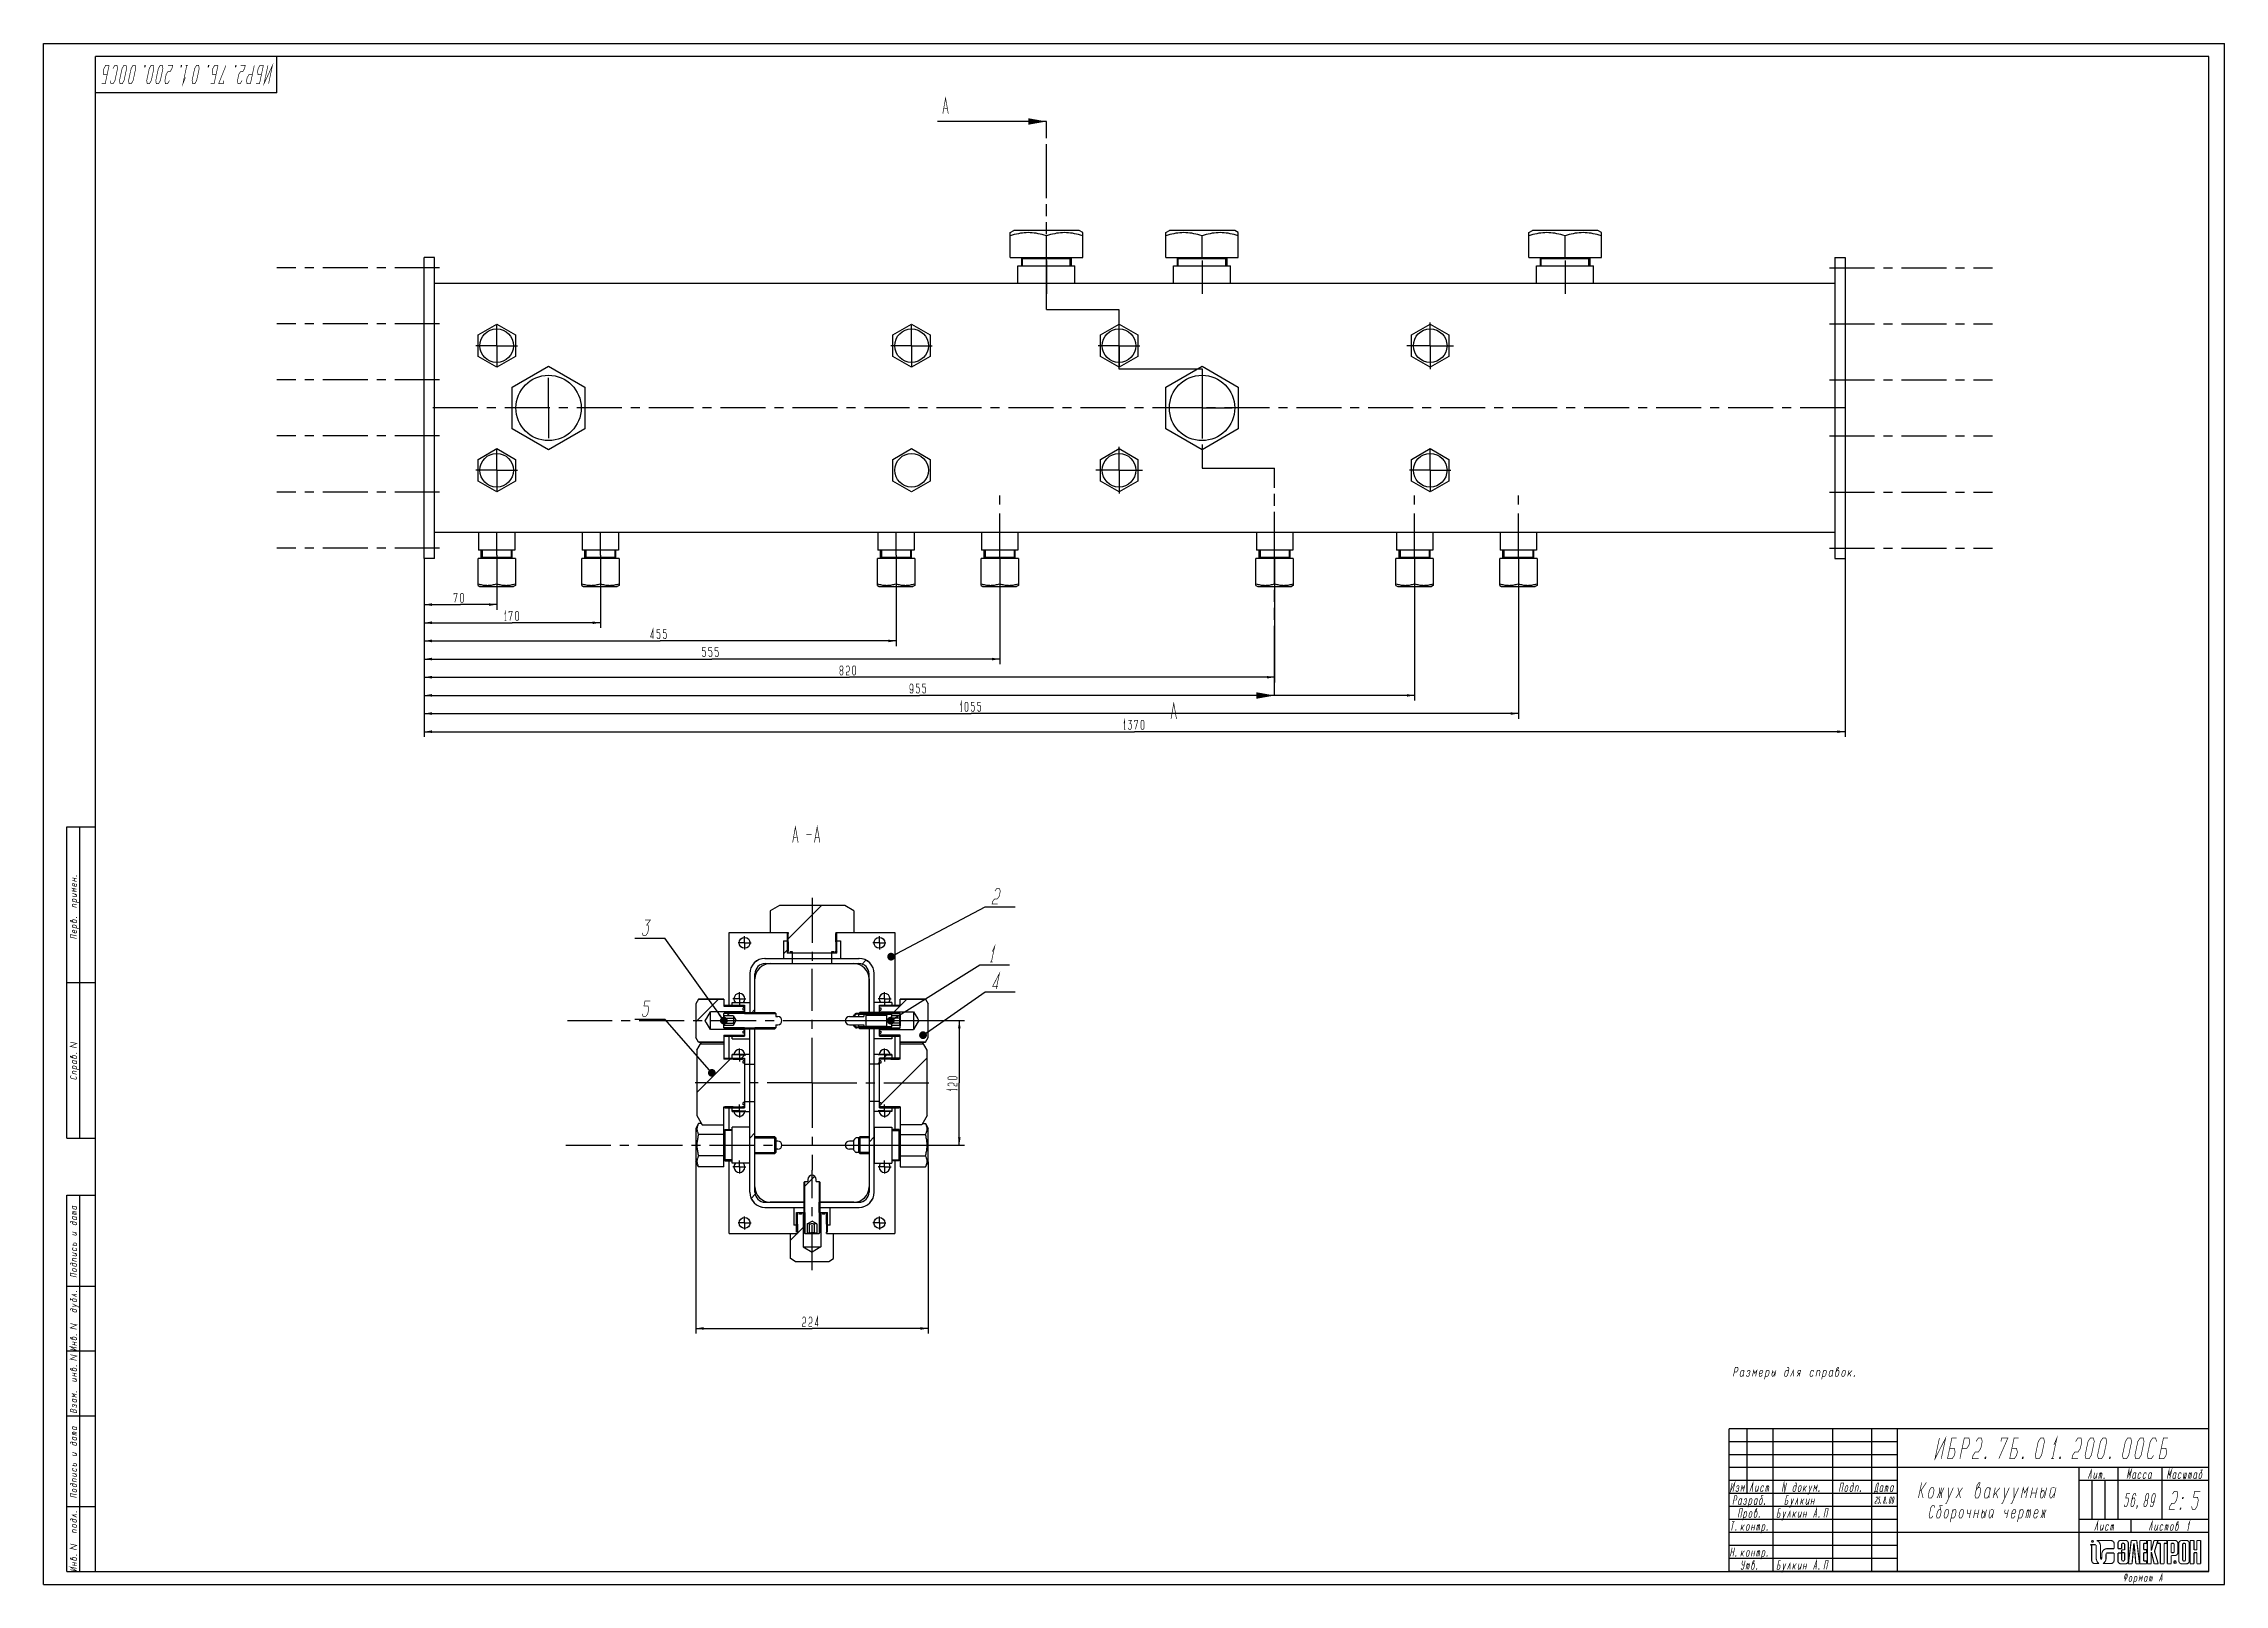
# Model space of a CAD drawing. Header units: millimetres. Extents: x 0 to 841, y 0 to 594.
import ezdxf

# ---------------------------------------------------------------- set-up
doc = ezdxf.new("R2010")
doc.units = ezdxf.units.MM
doc.header["$LTSCALE"] = 46.255
doc.linetypes.add('CENTER', pattern=[0.6, 0.375, -0.075, 0.075, -0.075])
doc.linetypes.add('PHANTOM', pattern=[0.8, 0.45, -0.05, 0.1, -0.05, 0.1, -0.05])
doc.layers.get('0').update_dxf_attribs({"linetype": 'CONTINUOUS'})
for name, color, linetype in [('ALL_AXIS', 7, 'CONTINUOUS'), ('ALL_CHAMFER', 7, 'CONTINUOUS'), ('ALL_DIMENSIONS', 7, 'CONTINUOUS'), ('ALL_HOLE', 7, 'CONTINUOUS'), ('ALL_ROUND', 7, 'CONTINUOUS'), ('DEFAULT_1', 7, 'CENTER'), ('DEFAULT_3', 7, 'PHANTOM')]:
    doc.layers.add(name, color=color, linetype=linetype)
doc.styles.get("Standard").update_dxf_attribs({"font": 'txt', "width": 0.7})
doc.dimstyles.new('DIMSTYLE_1', dxfattribs={"dimtxt": 3.5, "dimasz": 3, "dimexe": 0.18, "dimexo": 0.0625, "dimgap": 0.09, "dimtad": 1, "dimdec": 5, "dimlfac": 2.5, "dimdsep": 46, "dimtxsty": 'STANDARD', "dimblk": '_FILLED', "dimblk1": '_FILLED', "dimblk2": '_FILLED', "dimcen": 0.09, "dimadec": 0, "dimazin": 0, "dimtp": 1.2, "dimtm": 1.2, "dimtfac": 1, "dimtdec": 5, "dimtofl": 0, "dimtmove": 0, "dimatfit": 3, "dimldrblk": '_FILLED', "dimfxl": 1, "dimtolj": 1, "dimarcsym": 0})
doc.dimstyles.new('DIMSTYLE_2', dxfattribs={"dimtxt": 3.5, "dimasz": 3, "dimexe": 0.18, "dimexo": 0.0625, "dimgap": 0.09, "dimtad": 1, "dimdec": 5, "dimlfac": 2.5, "dimdsep": 46, "dimtxsty": 'STANDARD', "dimblk": '_FILLED', "dimblk1": '_FILLED', "dimblk2": '_FILLED', "dimcen": 0.09, "dimadec": 0, "dimazin": 0, "dimtp": 0.5, "dimtm": 0.5, "dimtfac": 1, "dimtdec": 5, "dimtofl": 0, "dimtmove": 0, "dimatfit": 3, "dimldrblk": '_FILLED', "dimfxl": 1, "dimtolj": 1, "dimarcsym": 0})
doc.dimstyles.new('DIMSTYLE_3', dxfattribs={"dimtxt": 3.5, "dimasz": 3, "dimexe": 0.18, "dimexo": 0.0625, "dimgap": 0.09, "dimtad": 1, "dimdec": 5, "dimlfac": 2.5, "dimdsep": 46, "dimtxsty": 'STANDARD', "dimblk": '_FILLED', "dimblk1": '_FILLED', "dimblk2": '_FILLED', "dimcen": 0.09, "dimadec": 0, "dimazin": 0, "dimtp": 0.3, "dimtm": 0.3, "dimtfac": 1, "dimtdec": 5, "dimtofl": 0, "dimtmove": 0, "dimatfit": 3, "dimldrblk": '_FILLED', "dimfxl": 1, "dimtolj": 1, "dimarcsym": 0})
doc.dimstyles.new('DIMSTYLE_4', dxfattribs={"dimtxt": 3.5, "dimasz": 3, "dimexe": 0.18, "dimexo": 0.0625, "dimgap": 0.09, "dimtad": 1, "dimdec": 5, "dimlfac": 2.5, "dimdsep": 46, "dimtxsty": 'STANDARD', "dimblk": '_FILLED', "dimblk1": '_FILLED', "dimblk2": '_FILLED', "dimcen": 0.09, "dimadec": 0, "dimazin": 0, "dimtp": 0.8, "dimtm": 0.8, "dimtfac": 1, "dimtdec": 5, "dimtofl": 0, "dimtmove": 0, "dimatfit": 3, "dimldrblk": '_FILLED', "dimfxl": 1, "dimtolj": 1, "dimarcsym": 0})
doc.dimstyles.get("Standard").update_dxf_attribs({"dimtxt": 3.5, "dimasz": 3, "dimexe": 0.18, "dimexo": 0.0625, "dimgap": 0.09, "dimtad": 1, "dimdec": 5, "dimdsep": 46, "dimtxsty": 'STANDARD', "dimblk": '_FILLED', "dimblk1": '_FILLED', "dimblk2": '_FILLED', "dimcen": 0.09, "dimadec": 0, "dimazin": 0, "dimtol": 1, "dimtp": 1e-05, "dimtm": 1e-05, "dimtfac": 1, "dimtdec": 5, "dimtofl": 0, "dimtmove": 0, "dimatfit": 3, "dimldrblk": '_FILLED', "dimfxl": 1, "dimtolj": 1, "dimarcsym": 0})

msp = doc.modelspace()

# ---------------------------------------------------------------- blocks, each defined once
blk = doc.blocks.new('ELEKTRON_BL0', base_point=(810.54, 12.4))
at = {"color": 2, "linetype": 'CONTINUOUS'}
for points, const_width in [([(789.76, 16.57), (789.79, 16.7)], 0.452), ([(789.79, 16.7), (789.88, 16.82)], 0.452), ([(789.88, 16.82), (789.99, 16.89)], 0.452), ([(789.99, 16.89), (790.11, 16.91)], 0.452), ([(790.11, 16.91), (790.24, 16.89)], 0.452), ([(790.24, 16.89), (790.35, 16.82)], 0.452), ([(790.35, 16.82), (790.43, 16.7)], 0.452), ([(790.43, 16.7), (790.46, 16.57)], 0.452), ([(797.3, 16.89), (791.78, 16.89)], 0.452), ([(791.78, 16.89), (791.86, 16.86)], 0.452), ([(791.86, 16.86), (791.95, 16.82)], 0.452), ([(791.95, 16.82), (792.03, 16.77)], 0.452), ([(792.03, 16.77), (792.11, 16.73)], 0.452), ([(792.11, 16.73), (792.2, 16.68)], 0.452), ([(792.2, 16.68), (792.28, 16.62)], 0.452), ([(792.28, 16.62), (792.36, 16.57)], 0.452), ([(797.53, 16.86), (797.3, 16.89)], 0.452), ([(797.76, 16.79), (797.53, 16.86)], 0.452), ([(797.95, 16.68), (797.76, 16.79)], 0.452), ([(798.13, 16.54), (797.95, 16.68)], 0.452), ([(800.29, 16.62), (800.13, 16.45)], 0.452), ([(800.45, 16.75), (800.29, 16.62)], 0.452), ([(800.65, 16.86), (800.45, 16.75)], 0.452), ([(800.87, 16.91), (800.65, 16.86)], 0.452), ([(801.09, 16.94), (800.87, 16.91)], 0.452), ([(802.82, 16.94), (801.09, 16.94)], 0.452), ([(803.05, 16.91), (802.82, 16.94)], 0.452), ([(803.27, 16.86), (803.05, 16.91)], 0.452), ([(803.47, 16.75), (803.27, 16.86)], 0.452), ([(803.64, 16.62), (803.47, 16.75)], 0.452), ([(803.79, 16.45), (803.64, 16.62)], 0.452), ([(805.08, 16.94), (803.97, 7.92)], 0.452), ([(807.18, 16.94), (805.08, 16.94)], 0.452), ([(808.28, 7.92), (807.18, 16.94)], 0.452), ([(811.03, 16.94), (808.42, 16.94)], 0.452), ([(808.42, 16.94), (808.42, 7.92)], 0.452), ([(811.03, 15.83), (811.03, 16.94)], 0.452), ([(812.77, 16.94), (811.29, 16.94)], 0.452), ([(811.29, 16.94), (811.29, 7.92)], 0.452), ([(812.77, 13.01), (812.77, 16.94)], 0.452), ([(813.84, 16.94), (812.85, 13.01)], 0.452), ([(815.33, 16.94), (813.84, 16.94)], 0.452), ([(814.05, 12.74), (815.33, 16.94)], 0.452), ([(818.84, 16.94), (815.24, 16.94)], 0.452), ([(815.24, 16.94), (815.24, 15.83)], 0.452), ([(818.84, 15.83), (818.84, 16.94)], 0.452), ([(821.91, 16.94), (819.02, 16.94)], 0.452), ([(819.02, 16.94), (819.02, 7.92)], 0.452), ([(822.15, 16.91), (821.91, 16.94)], 0.452), ([(822.37, 16.86), (822.15, 16.91)], 0.452), ([(822.57, 16.75), (822.37, 16.86)], 0.452), ([(822.73, 16.62), (822.57, 16.75)], 0.452), ([(822.89, 16.45), (822.73, 16.62)], 0.452), ([(823.76, 16.62), (823.61, 16.45)], 0.452), ([(823.93, 16.75), (823.76, 16.62)], 0.452), ([(824.12, 16.86), (823.93, 16.75)], 0.452), ([(824.35, 16.91), (824.12, 16.86)], 0.452), ([(824.57, 16.94), (824.35, 16.91)], 0.452), ([(826.31, 16.94), (824.57, 16.94)], 0.452), ([(826.54, 16.91), (826.31, 16.94)], 0.452), ([(826.77, 16.86), (826.54, 16.91)], 0.452), ([(826.96, 16.75), (826.77, 16.86)], 0.452), ([(827.13, 16.62), (826.96, 16.75)], 0.452), ([(827.28, 16.45), (827.13, 16.62)], 0.452), ([(829.27, 16.94), (827.79, 16.94)], 0.452), ([(827.79, 16.94), (827.79, 7.92)], 0.452), ([(829.27, 13.31), (829.27, 16.94)], 0.452), ([(831.85, 16.94), (830.38, 16.94)], 0.452), ([(830.38, 16.94), (830.38, 13.31)], 0.452), ([(831.85, 7.92), (831.85, 16.94)], 0.452), ([(791.18, 15.31), (789.24, 15.31)], 0.452), ([(789.24, 15.31), (789.36, 15.3)], 0.452), ([(789.36, 15.3), (789.47, 15.27)], 0.452), ([(789.47, 15.27), (789.56, 15.23)], 0.452), ([(789.56, 15.23), (789.62, 15.18)], 0.452), ([(789.62, 15.18), (789.68, 15.11)], 0.452), ([(789.68, 15.11), (789.74, 15.04)], 0.452), ([(789.74, 15.04), (789.78, 14.95)], 0.452), ([(789.79, 16.44), (789.76, 16.57)], 0.452), ([(789.78, 14.95), (789.82, 14.87)], 0.452), ([(789.88, 16.33), (789.79, 16.44)], 0.452), ([(789.82, 14.87), (789.82, 9.23)], 0.452), ([(789.82, 9.23), (789.85, 8.99)], 0.452), ([(789.85, 8.99), (789.92, 8.77)], 0.452), ([(789.99, 16.25), (789.88, 16.33)], 0.452), ([(789.92, 8.77), (790.01, 8.56)], 0.452), ([(790.11, 16.22), (789.99, 16.25)], 0.452), ([(790.01, 8.56), (790.15, 8.39)], 0.452), ([(790.24, 16.25), (790.11, 16.22)], 0.452), ([(790.15, 8.39), (790.33, 8.25)], 0.452), ([(790.35, 16.33), (790.24, 16.25)], 0.452), ([(790.33, 8.25), (790.53, 8.14)], 0.452), ([(790.43, 16.44), (790.35, 16.33)], 0.452), ([(790.46, 16.57), (790.43, 16.44)], 0.452), ([(791.25, 15.3), (791.18, 15.31)], 0.452), ([(791.32, 15.26), (791.25, 15.3)], 0.452), ([(791.38, 15.22), (791.32, 15.26)], 0.452), ([(791.43, 15.16), (791.38, 15.22)], 0.452), ([(791.47, 15.09), (791.43, 15.16)], 0.452), ([(791.52, 15.01), (791.47, 15.09)], 0.452), ([(791.54, 14.94), (791.52, 15.01)], 0.452), ([(791.56, 14.87), (791.54, 14.94)], 0.452), ([(791.56, 10.21), (791.56, 14.87)], 0.452), ([(791.56, 10.05), (791.56, 10.21)], 0.452), ([(791.57, 9.89), (791.56, 10.05)], 0.452), ([(791.58, 9.73), (791.57, 9.89)], 0.452), ([(791.61, 9.57), (791.58, 9.73)], 0.452), ([(791.65, 9.42), (791.61, 9.57)], 0.452), ([(791.7, 9.25), (791.65, 9.42)], 0.452), ([(791.75, 9.1), (791.7, 9.25)], 0.452), ([(791.82, 8.95), (791.75, 9.1)], 0.452), ([(791.9, 8.81), (791.82, 8.95)], 0.452), ([(791.99, 8.67), (791.9, 8.81)], 0.452), ([(792.07, 8.55), (791.99, 8.67)], 0.452), ([(792.17, 8.43), (792.07, 8.55)], 0.452), ([(792.28, 8.32), (792.17, 8.43)], 0.452), ([(792.39, 8.23), (792.28, 8.32)], 0.452), ([(792.36, 16.57), (792.45, 16.5)], 0.452), ([(792.53, 8.14), (792.39, 8.23)], 0.452), ([(792.45, 16.5), (792.54, 16.41)], 0.452), ([(792.54, 16.41), (792.63, 16.32)], 0.452), ([(792.63, 16.32), (792.71, 16.22)], 0.452), ([(792.71, 16.22), (792.79, 16.12)], 0.452), ([(792.79, 16.12), (792.88, 15.98)], 0.452), ([(792.88, 15.98), (792.96, 15.84)], 0.452), ([(792.96, 15.84), (793.03, 15.69)], 0.452), ([(793.03, 15.69), (793.1, 15.54)], 0.452), ([(793.1, 15.54), (793.14, 15.38)], 0.452), ([(793.14, 15.38), (793.18, 15.23)], 0.452), ([(793.18, 15.23), (793.21, 15.08)], 0.452), ([(793.21, 15.08), (793.23, 14.91)], 0.452), ([(793.23, 14.91), (793.23, 10.19)], 0.452), ([(793.23, 10.19), (793.23, 10.13)], 0.452), ([(793.23, 10.13), (793.23, 10.06)], 0.452), ([(793.23, 10.06), (793.24, 9.99)], 0.452), ([(793.24, 9.99), (793.24, 9.92)], 0.452), ([(793.24, 9.92), (793.25, 9.85)], 0.452), ([(793.25, 9.85), (793.27, 9.78)], 0.452), ([(793.27, 9.78), (793.29, 9.73)], 0.452), ([(793.29, 9.73), (793.32, 9.67)], 0.452), ([(793.32, 9.67), (793.36, 9.64)], 0.452), ([(793.36, 9.64), (793.45, 9.63)], 0.452), ([(793.45, 9.63), (793.53, 9.64)], 0.452), ([(793.53, 9.64), (793.59, 9.67)], 0.452), ([(793.59, 9.67), (793.63, 9.74)], 0.452), ([(793.63, 9.74), (793.66, 9.82)], 0.452), ([(793.66, 9.82), (793.67, 9.92)], 0.452), ([(793.67, 9.92), (793.68, 10.02)], 0.452), ([(793.68, 10.02), (793.7, 10.12)], 0.452), ([(793.7, 11.51), (793.71, 11.69)], 0.452), ([(793.7, 11.37), (793.7, 11.51)], 0.452), ([(793.71, 11.23), (793.7, 11.37)], 0.452), ([(793.7, 10.53), (793.71, 10.67)], 0.452), ([(793.7, 10.39), (793.7, 10.53)], 0.452), ([(793.7, 10.31), (793.7, 10.39)], 0.452), ([(793.7, 10.21), (793.7, 10.31)], 0.452), ([(793.7, 10.12), (793.7, 10.21)], 0.452), ([(793.71, 11.69), (793.73, 11.87)], 0.452), ([(793.71, 11.09), (793.71, 11.23)], 0.452), ([(793.71, 10.95), (793.71, 11.09)], 0.452), ([(793.71, 10.81), (793.71, 10.95)], 0.452), ([(793.71, 10.67), (793.71, 10.81)], 0.452), ([(793.73, 11.87), (793.75, 12.03)], 0.452), ([(793.75, 12.03), (793.79, 12.2)], 0.452), ([(793.79, 12.2), (793.85, 12.37)], 0.452), ([(793.85, 12.37), (793.92, 12.52)], 0.452), ([(793.92, 12.52), (793.99, 12.69)], 0.452), ([(793.99, 12.69), (794.09, 12.84)], 0.452), ([(794.09, 12.84), (794.24, 13.04)], 0.452), ([(794.24, 13.04), (794.41, 13.22)], 0.452), ([(794.32, 8.14), (794.46, 8.23)], 0.452), ([(794.41, 13.22), (794.6, 13.37)], 0.452), ([(794.46, 8.23), (794.59, 8.32)], 0.452), ([(794.59, 8.32), (794.7, 8.42)], 0.452), ([(794.6, 13.37), (794.8, 13.49)], 0.452), ([(794.7, 8.42), (794.81, 8.55)], 0.452), ([(794.8, 13.49), (795.02, 13.61)], 0.452), ([(794.81, 8.55), (794.92, 8.67)], 0.452), ([(794.92, 8.67), (795, 8.81)], 0.452), ([(795, 8.81), (795.1, 8.98)], 0.452), ([(795.02, 13.61), (795.24, 13.67)], 0.452), ([(795.1, 8.98), (795.17, 9.12)], 0.452), ([(795.17, 9.12), (795.21, 9.27)], 0.452), ([(795.21, 9.27), (795.25, 9.42)], 0.452), ([(795.24, 13.67), (795.48, 13.73)], 0.452), ([(795.25, 9.42), (795.3, 9.59)], 0.452), ([(795.3, 9.59), (795.32, 9.76)], 0.452), ([(795.32, 9.76), (795.34, 9.92)], 0.452), ([(795.34, 9.92), (795.35, 10.09)], 0.452), ([(795.35, 10.09), (795.37, 10.26)], 0.452), ([(795.37, 11.56), (795.38, 11.65)], 0.452), ([(795.37, 11.41), (795.37, 11.56)], 0.452), ([(795.37, 11.26), (795.37, 11.41)], 0.452), ([(795.37, 11.12), (795.37, 11.26)], 0.452), ([(795.37, 10.96), (795.37, 11.12)], 0.452), ([(795.37, 10.81), (795.37, 10.96)], 0.452), ([(795.37, 10.67), (795.37, 10.81)], 0.452), ([(795.37, 10.52), (795.37, 10.67)], 0.452), ([(795.37, 10.37), (795.37, 10.52)], 0.452), ([(795.37, 10.26), (795.37, 10.37)], 0.452), ([(795.38, 11.65), (795.39, 11.73)], 0.452), ([(795.39, 11.73), (795.42, 11.81)], 0.452), ([(795.42, 11.81), (795.46, 11.9)], 0.452), ([(795.46, 11.9), (795.5, 11.97)], 0.452), ([(795.48, 13.73), (795.73, 13.74)], 0.452), ([(795.5, 11.97), (795.56, 12.02)], 0.452), ([(795.56, 12.02), (795.64, 12.06)], 0.452), ([(795.64, 12.06), (795.73, 12.08)], 0.452), ([(795.73, 13.74), (798.47, 13.73)], 0.452), ([(795.73, 12.08), (798.47, 12.06)], 0.452), ([(797.95, 8.25), (797.76, 8.14)], 0.452), ([(798.13, 8.39), (797.95, 8.25)], 0.452), ([(798.27, 16.37), (798.13, 16.54)], 0.452), ([(798.27, 8.56), (798.13, 8.39)], 0.452), ([(798.38, 16.16), (798.27, 16.37)], 0.452), ([(798.38, 8.77), (798.27, 8.56)], 0.452), ([(798.45, 15.94), (798.38, 16.16)], 0.452), ([(798.45, 8.99), (798.38, 8.77)], 0.452), ([(798.48, 15.7), (798.45, 15.94)], 0.452), ([(798.48, 9.23), (798.45, 8.99)], 0.452), ([(798.47, 13.73), (798.48, 15.7)], 0.452), ([(798.47, 12.06), (798.48, 9.23)], 0.452), ([(799.97, 16.05), (799.94, 15.83)], 0.452), ([(799.94, 15.83), (799.94, 13.73)], 0.452), ([(799.94, 13.73), (801.4, 13.73)], 0.452), ([(801.4, 12.06), (799.94, 12.06)], 0.452), ([(799.94, 12.06), (799.94, 9.03)], 0.452), ([(799.94, 9.03), (799.97, 8.81)], 0.452), ([(800.04, 16.26), (799.97, 16.05)], 0.452), ([(799.97, 8.81), (800.04, 8.6)], 0.452), ([(800.13, 16.45), (800.04, 16.26)], 0.452), ([(800.04, 8.6), (800.13, 8.41)], 0.452), ([(800.13, 8.41), (800.29, 8.25)], 0.452), ([(800.29, 8.25), (800.45, 8.11)], 0.452), ([(801.4, 15.51), (801.43, 15.63)], 0.452), ([(801.4, 13.73), (801.4, 15.51)], 0.452), ([(802.51, 13.3), (801.4, 13.3)], 0.452), ([(801.4, 13.3), (801.4, 12.22)], 0.452), ([(801.4, 12.22), (802.51, 12.2)], 0.452), ([(801.4, 9.35), (801.4, 12.06)], 0.452), ([(801.43, 9.23), (801.4, 9.35)], 0.452), ([(801.43, 15.63), (801.5, 15.73)], 0.452), ([(801.5, 9.13), (801.43, 9.23)], 0.452), ([(801.5, 15.73), (801.61, 15.8)], 0.452), ([(801.61, 9.06), (801.5, 9.13)], 0.452), ([(801.61, 15.8), (801.75, 15.83)], 0.452), ([(801.75, 9.03), (801.61, 9.06)], 0.452), ([(801.75, 15.83), (802.16, 15.83)], 0.452), ([(802.16, 9.03), (801.75, 9.03)], 0.452), ([(802.16, 15.83), (802.3, 15.8)], 0.452), ([(802.3, 9.06), (802.16, 9.03)], 0.452), ([(802.3, 15.8), (802.41, 15.73)], 0.452), ([(802.41, 9.13), (802.3, 9.06)], 0.452), ([(802.41, 15.73), (802.48, 15.63)], 0.452), ([(802.48, 9.23), (802.41, 9.13)], 0.452), ([(802.48, 15.63), (802.51, 15.51)], 0.452), ([(802.51, 9.35), (802.48, 9.23)], 0.452), ([(802.51, 15.51), (802.51, 13.3)], 0.452), ([(802.51, 12.2), (802.51, 9.35)], 0.452), ([(803.47, 8.11), (803.64, 8.25)], 0.452), ([(803.64, 8.25), (803.79, 8.41)], 0.452), ([(803.89, 16.26), (803.79, 16.45)], 0.452), ([(803.79, 8.41), (803.89, 8.6)], 0.452), ([(803.96, 16.05), (803.89, 16.26)], 0.452), ([(803.89, 8.6), (803.96, 8.81)], 0.452), ([(803.98, 15.83), (803.96, 16.05)], 0.452), ([(803.96, 8.81), (803.98, 9.03)], 0.452), ([(803.98, 9.03), (803.98, 15.83)], 0.452), ([(805.39, 7.92), (806.08, 15.77)], 0.452), ([(806.08, 15.77), (806.17, 15.77)], 0.452), ([(806.17, 15.77), (806.86, 7.92)], 0.452), ([(809.89, 13.36), (809.89, 15.83)], 0.452), ([(809.89, 15.83), (811.03, 15.83)], 0.452), ([(811.03, 13.36), (809.89, 13.36)], 0.452), ([(809.89, 9.03), (809.89, 12.24)], 0.452), ([(809.89, 12.24), (811.03, 12.24)], 0.452), ([(811.03, 9.03), (809.89, 9.03)], 0.452), ([(811.03, 12.24), (811.03, 13.36)], 0.452), ([(811.03, 7.92), (811.03, 9.03)], 0.452), ([(812.85, 13.01), (812.77, 13.01)], 0.452), ([(812.77, 7.92), (812.77, 12.47)], 0.452), ([(812.77, 12.47), (812.85, 12.47)], 0.452), ([(812.85, 12.47), (813.92, 7.92)], 0.452), ([(815.48, 7.92), (814.05, 12.74)], 0.452), ([(815.24, 15.83), (816.3, 15.83)], 0.452), ([(816.3, 15.83), (816.3, 7.92)], 0.452), ([(817.77, 7.92), (817.77, 15.83)], 0.452), ([(817.77, 15.83), (818.84, 15.83)], 0.452), ([(820.5, 15.83), (821.28, 15.83)], 0.452), ([(820.5, 12.2), (820.5, 15.83)], 0.452), ([(821.28, 12.2), (820.5, 12.2)], 0.452), ([(820.5, 7.92), (820.5, 11.12)], 0.452), ([(820.5, 11.12), (821.91, 11.12)], 0.452), ([(821.28, 15.83), (821.4, 15.8)], 0.452), ([(821.4, 12.23), (821.28, 12.2)], 0.452), ([(821.4, 15.8), (821.51, 15.73)], 0.452), ([(821.51, 12.3), (821.4, 12.23)], 0.452), ([(821.28, 8.68), (821.26, 8.55)], 0.151), ([(821.26, 8.55), (821.28, 8.41)], 0.151), ([(821.32, 8.81), (821.28, 8.68)], 0.151), ([(821.28, 8.41), (821.32, 8.28)], 0.151), ([(821.37, 8.92), (821.32, 8.81)], 0.151), ([(821.34, 8.55), (821.36, 8.66)], 0.151), ([(821.36, 8.42), (821.34, 8.55)], 0.151), ([(821.36, 8.66), (821.39, 8.77)], 0.151), ([(821.39, 8.31), (821.36, 8.42)], 0.151), ([(821.51, 15.73), (821.58, 15.63)], 0.452), ([(821.58, 12.41), (821.51, 12.3)], 0.452), ([(821.46, 9.03), (821.37, 8.92)], 0.151), ([(821.39, 8.77), (821.44, 8.88)], 0.151), ([(821.58, 15.63), (821.61, 15.51)], 0.452), ([(821.61, 12.53), (821.58, 12.41)], 0.452), ([(821.44, 8.88), (821.51, 8.96)], 0.151), ([(821.61, 15.51), (821.61, 12.53)], 0.452), ([(821.55, 9.12), (821.46, 9.03)], 0.151), ([(821.51, 8.96), (821.61, 9.03)], 0.151), ([(821.68, 9.17), (821.55, 9.12)], 0.151), ([(821.61, 9.03), (821.71, 9.1)], 0.151), ([(821.65, 8.14), (821.65, 8.95)], 0.151), ([(821.65, 8.95), (822.03, 8.95)], 0.151), ([(821.79, 9.21), (821.68, 9.17)], 0.151), ([(821.71, 9.1), (821.82, 9.13)], 0.151), ([(821.75, 8.85), (821.75, 8.59)], 0.151), ([(822, 8.85), (821.75, 8.85)], 0.151), ([(821.75, 8.59), (822, 8.59)], 0.151), ([(822, 8.49), (821.75, 8.49)], 0.151), ([(821.75, 8.49), (821.75, 8.14)], 0.151), ([(821.91, 11.12), (822.15, 11.14)], 0.452), ([(821.93, 9.23), (821.79, 9.21)], 0.151), ([(821.82, 9.13), (821.93, 9.14)], 0.151), ([(822.07, 9.21), (821.93, 9.23)], 0.151), ([(821.93, 9.14), (822.05, 9.13)], 0.151), ([(822.15, 11.14), (822.37, 11.2)], 0.452), ([(822.04, 8.84), (822, 8.85)], 0.151), ([(822, 8.59), (822.05, 8.6)], 0.151), ([(822.05, 8.48), (822, 8.49)], 0.151), ([(822.03, 8.95), (822.11, 8.93)], 0.151), ([(822.08, 8.81), (822.04, 8.84)], 0.151), ([(822.05, 9.13), (822.16, 9.1)], 0.151), ([(822.05, 8.6), (822.08, 8.63)], 0.151), ([(822.1, 8.45), (822.05, 8.48)], 0.151), ([(822.19, 9.17), (822.07, 9.21)], 0.151), ([(822.11, 8.78), (822.08, 8.81)], 0.151), ([(822.08, 8.63), (822.11, 8.67)], 0.151), ([(822.11, 8.41), (822.1, 8.45)], 0.151), ([(822.11, 8.93), (822.18, 8.88)], 0.151), ([(822.12, 8.73), (822.11, 8.78)], 0.151), ([(822.11, 8.67), (822.12, 8.73)], 0.151), ([(822.12, 8.36), (822.11, 8.41)], 0.151), ([(822.18, 8.56), (822.12, 8.53)], 0.151), ([(822.12, 8.53), (822.18, 8.5)], 0.151), ([(822.12, 8.24), (822.12, 8.36)], 0.151), ([(822.16, 9.1), (822.26, 9.03)], 0.151), ([(822.18, 8.88), (822.23, 8.81)], 0.151), ([(822.21, 8.6), (822.18, 8.56)], 0.151), ([(822.18, 8.5), (822.21, 8.46)], 0.151), ([(822.3, 9.12), (822.19, 9.17)], 0.151), ([(822.23, 8.67), (822.21, 8.6)], 0.151), ([(822.21, 8.46), (822.23, 8.42)], 0.151), ([(822.37, 11.2), (822.57, 11.31)], 0.452), ([(822.23, 8.81), (822.25, 8.74)], 0.151), ([(822.25, 8.74), (822.23, 8.67)], 0.151), ([(822.23, 8.42), (822.23, 8.36)], 0.151), ([(822.23, 8.36), (822.23, 8.24)], 0.151), ([(822.26, 9.03), (822.36, 8.96)], 0.151), ([(822.41, 9.03), (822.3, 9.12)], 0.151), ([(822.36, 8.96), (822.43, 8.88)], 0.151), ([(822.57, 11.31), (822.73, 11.44)], 0.452), ([(822.5, 8.92), (822.41, 9.03)], 0.151), ([(822.43, 8.88), (822.48, 8.77)], 0.151), ([(822.48, 8.77), (822.51, 8.66)], 0.151), ([(822.51, 8.42), (822.48, 8.31)], 0.151), ([(822.55, 8.81), (822.5, 8.92)], 0.151), ([(822.51, 8.66), (822.53, 8.55)], 0.151), ([(822.53, 8.55), (822.51, 8.42)], 0.151), ([(822.6, 8.68), (822.55, 8.81)], 0.151), ([(822.55, 8.28), (822.6, 8.41)], 0.151), ([(822.73, 11.44), (822.89, 11.6)], 0.452), ([(822.61, 8.55), (822.6, 8.68)], 0.151), ([(822.6, 8.41), (822.61, 8.55)], 0.151), ([(822.98, 16.26), (822.89, 16.45)], 0.452), ([(822.89, 11.6), (822.98, 11.78)], 0.452), ([(823.05, 16.05), (822.98, 16.26)], 0.452), ([(822.98, 11.78), (823.05, 11.99)], 0.452), ([(823.08, 15.83), (823.05, 16.05)], 0.452), ([(823.05, 11.99), (823.08, 12.2)], 0.452), ([(823.08, 12.2), (823.08, 15.83)], 0.452), ([(823.44, 16.05), (823.42, 15.83)], 0.452), ([(823.42, 15.83), (823.42, 9.03)], 0.452), ([(823.42, 9.03), (823.44, 8.81)], 0.452), ([(823.51, 16.26), (823.44, 16.05)], 0.452), ([(823.44, 8.81), (823.51, 8.6)], 0.452), ([(823.61, 16.45), (823.51, 16.26)], 0.452), ([(823.51, 8.6), (823.61, 8.41)], 0.452), ([(823.61, 8.41), (823.76, 8.25)], 0.452), ([(823.76, 8.25), (823.93, 8.11)], 0.452), ([(824.89, 15.51), (824.92, 15.63)], 0.452), ([(824.89, 9.35), (824.89, 15.51)], 0.452), ([(824.92, 9.23), (824.89, 9.35)], 0.452), ([(824.92, 15.63), (824.99, 15.73)], 0.452), ([(824.99, 9.13), (824.92, 9.23)], 0.452), ([(824.99, 15.73), (825.1, 15.8)], 0.452), ([(825.1, 9.06), (824.99, 9.13)], 0.452), ([(825.1, 15.8), (825.22, 15.83)], 0.452), ([(825.22, 9.03), (825.1, 9.06)], 0.452), ([(825.22, 15.83), (825.65, 15.83)], 0.452), ([(825.65, 9.03), (825.22, 9.03)], 0.452), ([(825.65, 15.83), (825.78, 15.8)], 0.452), ([(825.78, 9.06), (825.65, 9.03)], 0.452), ([(825.78, 15.8), (825.89, 15.73)], 0.452), ([(825.89, 9.13), (825.78, 9.06)], 0.452), ([(825.89, 15.73), (825.96, 15.63)], 0.452), ([(825.96, 9.23), (825.89, 9.13)], 0.452), ([(825.96, 15.63), (825.99, 15.51)], 0.452), ([(825.99, 9.35), (825.96, 9.23)], 0.452), ([(825.99, 15.51), (825.99, 9.35)], 0.452), ([(826.96, 8.11), (827.13, 8.25)], 0.452), ([(827.13, 8.25), (827.28, 8.41)], 0.452), ([(827.38, 16.26), (827.28, 16.45)], 0.452), ([(827.28, 8.41), (827.38, 8.6)], 0.452), ([(827.45, 16.05), (827.38, 16.26)], 0.452), ([(827.38, 8.6), (827.45, 8.81)], 0.452), ([(827.47, 15.83), (827.45, 16.05)], 0.452), ([(827.45, 8.81), (827.47, 9.03)], 0.452), ([(827.47, 9.03), (827.47, 15.83)], 0.452), ([(830.38, 13.31), (829.27, 13.31)], 0.452), ([(829.27, 7.92), (829.27, 12.2)], 0.452), ([(829.27, 12.2), (830.38, 12.2)], 0.452), ([(830.38, 12.2), (830.38, 7.92)], 0.452), ([(790.53, 8.14), (790.75, 8.07)], 0.452), ([(790.75, 8.07), (790.99, 8.05)], 0.452), ([(790.99, 8.05), (792.67, 8.06)], 0.452), ([(792.67, 8.06), (792.53, 8.14)], 0.452), ([(794.17, 8.06), (794.32, 8.14)], 0.452), ([(797.3, 8.05), (794.17, 8.06)], 0.452), ([(797.53, 8.07), (797.3, 8.05)], 0.452), ([(797.76, 8.14), (797.53, 8.07)], 0.452), ([(800.45, 8.11), (800.65, 8)], 0.452), ([(800.65, 8), (800.87, 7.95)], 0.452), ([(800.87, 7.95), (801.09, 7.92)], 0.452), ([(801.09, 7.92), (802.82, 7.92)], 0.452), ([(802.82, 7.92), (803.05, 7.95)], 0.452), ([(803.05, 7.95), (803.27, 8)], 0.452), ([(803.27, 8), (803.47, 8.11)], 0.452), ([(803.97, 7.92), (805.39, 7.92)], 0.452), ([(806.86, 7.92), (808.28, 7.92)], 0.452), ([(808.42, 7.92), (811.03, 7.92)], 0.452), ([(811.29, 7.92), (812.77, 7.92)], 0.452), ([(813.92, 7.92), (815.48, 7.92)], 0.452), ([(816.3, 7.92), (817.77, 7.92)], 0.452), ([(819.02, 7.92), (820.5, 7.92)], 0.452), ([(821.32, 8.28), (821.37, 8.16)], 0.151), ([(821.37, 8.16), (821.46, 8.06)], 0.151), ([(821.44, 8.21), (821.39, 8.31)], 0.151), ([(821.51, 8.13), (821.44, 8.21)], 0.151), ([(821.46, 8.06), (821.55, 7.98)], 0.151), ([(821.61, 8.05), (821.51, 8.13)], 0.151), ([(821.55, 7.98), (821.68, 7.92)], 0.151), ([(821.71, 7.99), (821.61, 8.05)], 0.151), ([(821.75, 8.14), (821.65, 8.14)], 0.151), ([(821.68, 7.92), (821.79, 7.88)], 0.151), ([(821.82, 7.96), (821.71, 7.99)], 0.151), ([(821.79, 7.88), (821.93, 7.86)], 0.151), ([(821.93, 7.95), (821.82, 7.96)], 0.151), ([(822.05, 7.96), (821.93, 7.95)], 0.151), ([(821.93, 7.86), (822.07, 7.88)], 0.151), ([(822.16, 7.99), (822.05, 7.96)], 0.151), ([(822.07, 7.88), (822.19, 7.92)], 0.151), ([(822.12, 8.21), (822.12, 8.24)], 0.151), ([(822.12, 8.18), (822.12, 8.21)], 0.151), ([(822.12, 8.16), (822.12, 8.18)], 0.151), ([(822.14, 8.14), (822.12, 8.16)], 0.151), ([(822.26, 8.14), (822.14, 8.14)], 0.151), ([(822.26, 8.05), (822.16, 7.99)], 0.151), ([(822.19, 7.92), (822.3, 7.98)], 0.151), ([(822.23, 8.24), (822.23, 8.2)], 0.151), ([(822.23, 8.2), (822.25, 8.17)], 0.151), ([(822.25, 8.17), (822.25, 8.16)], 0.151), ([(822.25, 8.16), (822.26, 8.14)], 0.151), ([(822.36, 8.13), (822.26, 8.05)], 0.151), ([(822.3, 7.98), (822.41, 8.06)], 0.151), ([(822.43, 8.21), (822.36, 8.13)], 0.151), ([(822.41, 8.06), (822.5, 8.16)], 0.151), ([(822.48, 8.31), (822.43, 8.21)], 0.151), ([(822.5, 8.16), (822.55, 8.28)], 0.151), ([(823.93, 8.11), (824.12, 8)], 0.452), ([(824.12, 8), (824.35, 7.95)], 0.452), ([(824.35, 7.95), (824.57, 7.92)], 0.452), ([(824.57, 7.92), (826.31, 7.92)], 0.452), ([(826.31, 7.92), (826.54, 7.95)], 0.452), ([(826.54, 7.95), (826.77, 8)], 0.452), ([(826.77, 8), (826.96, 8.11)], 0.452), ([(827.79, 7.92), (829.27, 7.92)], 0.452), ([(830.38, 7.92), (831.85, 7.92)], 0.452)]:
    blk.add_lwpolyline(points, dxfattribs=dict(at, const_width=const_width))
blk = doc.blocks.new('_FILLED')
at = {"color": 0, "linetype": 'BYBLOCK'}
blk.add_solid([(0, 0), (-1, 0.17), (-1, -0.17)], dxfattribs=at)
blk = doc.blocks.new('*D0')
at = {"layer": 'ALL_DIMENSIONS', "color": 2, "linetype": 'CONTINUOUS'}
for p, q in [((146.73, 395.53), (146.73, 326.73)), ((694.73, 395.53), (694.73, 326.73)), ((146.73, 328.73), (420.73, 328.73)), ((694.73, 328.73), (420.73, 328.73))]:
    blk.add_line(p, q, dxfattribs=at)
at = {"layer": 'ALL_DIMENSIONS', "color": 2, "linetype": 'CONTINUOUS', "xscale": 3, "yscale": 3, "zscale": 3, "rotation": 180}
blk.add_blockref('_FILLED', (146.73, 328.73), dxfattribs=at)
at = {"layer": 'ALL_DIMENSIONS', "color": 2, "linetype": 'CONTINUOUS', "xscale": 3, "yscale": 3, "zscale": 3}
blk.add_blockref('_FILLED', (694.73, 328.73), dxfattribs=at)
blk = doc.blocks.new('*D1')
at = {"layer": 'ALL_DIMENSIONS', "color": 2, "linetype": 'CONTINUOUS'}
for p, q in [((251.53, 162.85), (251.53, 96.67)), ((341.13, 162.85), (341.13, 96.67)), ((251.53, 98.67), (296.33, 98.67)), ((341.13, 98.67), (296.33, 98.67))]:
    blk.add_line(p, q, dxfattribs=at)
at = {"layer": 'ALL_DIMENSIONS', "color": 2, "linetype": 'CONTINUOUS', "xscale": 3, "yscale": 3, "zscale": 3, "rotation": 180}
blk.add_blockref('_FILLED', (251.53, 98.67), dxfattribs=at)
at = {"layer": 'ALL_DIMENSIONS', "color": 2, "linetype": 'CONTINUOUS', "xscale": 3, "yscale": 3, "zscale": 3}
blk.add_blockref('_FILLED', (341.13, 98.67), dxfattribs=at)
blk = doc.blocks.new('*D2')
at = {"layer": 'ALL_DIMENSIONS', "color": 2, "linetype": 'CONTINUOUS'}
for p, q in [((299.2, 217.33), (355.13, 217.33)), ((353.13, 217.33), (353.13, 193.33)), ((353.13, 169.33), (353.13, 193.33)), ((299.32, 169.33), (355.13, 169.33))]:
    blk.add_line(p, q, dxfattribs=at)
at = {"layer": 'ALL_DIMENSIONS', "color": 2, "linetype": 'CONTINUOUS', "xscale": 3, "yscale": 3, "zscale": 3}
for p, rotation in [((353.13, 217.33), 90), ((353.13, 169.33), 270)]:
    blk.add_blockref('_FILLED', p, dxfattribs=dict(at, rotation=rotation))
blk = doc.blocks.new('*D3')
at = {"layer": 'ALL_DIMENSIONS', "color": 2, "linetype": 'CONTINUOUS'}
for p, q in [((146.73, 395.53), (146.73, 375.73)), ((174.73, 396.73), (174.73, 375.73)), ((146.73, 377.73), (160.73, 377.73)), ((174.73, 377.73), (160.73, 377.73))]:
    blk.add_line(p, q, dxfattribs=at)
at = {"layer": 'ALL_DIMENSIONS', "color": 2, "linetype": 'CONTINUOUS', "xscale": 3, "yscale": 3, "zscale": 3, "rotation": 180}
blk.add_blockref('_FILLED', (146.73, 377.73), dxfattribs=at)
at = {"layer": 'ALL_DIMENSIONS', "color": 2, "linetype": 'CONTINUOUS', "xscale": 3, "yscale": 3, "zscale": 3}
blk.add_blockref('_FILLED', (174.73, 377.73), dxfattribs=at)
blk = doc.blocks.new('*D4')
at = {"layer": 'ALL_DIMENSIONS', "color": 2, "linetype": 'CONTINUOUS'}
for p, q in [((146.73, 395.53), (146.73, 368.73)), ((214.73, 396.73), (214.73, 368.73)), ((146.73, 370.73), (180.73, 370.73)), ((214.73, 370.73), (180.73, 370.73))]:
    blk.add_line(p, q, dxfattribs=at)
at = {"layer": 'ALL_DIMENSIONS', "color": 2, "linetype": 'CONTINUOUS', "xscale": 3, "yscale": 3, "zscale": 3, "rotation": 180}
blk.add_blockref('_FILLED', (146.73, 370.73), dxfattribs=at)
at = {"layer": 'ALL_DIMENSIONS', "color": 2, "linetype": 'CONTINUOUS', "xscale": 3, "yscale": 3, "zscale": 3}
blk.add_blockref('_FILLED', (214.73, 370.73), dxfattribs=at)
blk = doc.blocks.new('*D5')
at = {"layer": 'ALL_DIMENSIONS', "color": 2, "linetype": 'CONTINUOUS'}
for p, q in [((146.73, 395.53), (146.73, 361.73)), ((328.73, 396.73), (328.73, 361.73)), ((146.73, 363.73), (237.73, 363.73)), ((328.73, 363.73), (237.73, 363.73))]:
    blk.add_line(p, q, dxfattribs=at)
at = {"layer": 'ALL_DIMENSIONS', "color": 2, "linetype": 'CONTINUOUS', "xscale": 3, "yscale": 3, "zscale": 3, "rotation": 180}
blk.add_blockref('_FILLED', (146.73, 363.73), dxfattribs=at)
at = {"layer": 'ALL_DIMENSIONS', "color": 2, "linetype": 'CONTINUOUS', "xscale": 3, "yscale": 3, "zscale": 3}
blk.add_blockref('_FILLED', (328.73, 363.73), dxfattribs=at)
blk = doc.blocks.new('*D6')
at = {"layer": 'ALL_DIMENSIONS', "color": 2, "linetype": 'CONTINUOUS'}
for p, q in [((146.73, 395.53), (146.73, 354.73)), ((368.73, 393.53), (368.73, 354.73)), ((146.73, 356.73), (257.73, 356.73)), ((368.73, 356.73), (257.73, 356.73))]:
    blk.add_line(p, q, dxfattribs=at)
at = {"layer": 'ALL_DIMENSIONS', "color": 2, "linetype": 'CONTINUOUS', "xscale": 3, "yscale": 3, "zscale": 3, "rotation": 180}
blk.add_blockref('_FILLED', (146.73, 356.73), dxfattribs=at)
at = {"layer": 'ALL_DIMENSIONS', "color": 2, "linetype": 'CONTINUOUS', "xscale": 3, "yscale": 3, "zscale": 3}
blk.add_blockref('_FILLED', (368.73, 356.73), dxfattribs=at)
blk = doc.blocks.new('*D7')
at = {"layer": 'ALL_DIMENSIONS', "color": 2, "linetype": 'CONTINUOUS'}
for p, q in [((146.73, 395.53), (146.73, 347.73)), ((474.73, 393.53), (474.73, 347.73)), ((146.73, 349.73), (310.73, 349.73)), ((474.73, 349.73), (310.73, 349.73))]:
    blk.add_line(p, q, dxfattribs=at)
at = {"layer": 'ALL_DIMENSIONS', "color": 2, "linetype": 'CONTINUOUS', "xscale": 3, "yscale": 3, "zscale": 3, "rotation": 180}
blk.add_blockref('_FILLED', (146.73, 349.73), dxfattribs=at)
at = {"layer": 'ALL_DIMENSIONS', "color": 2, "linetype": 'CONTINUOUS', "xscale": 3, "yscale": 3, "zscale": 3}
blk.add_blockref('_FILLED', (474.73, 349.73), dxfattribs=at)
blk = doc.blocks.new('*D8')
at = {"layer": 'ALL_DIMENSIONS', "color": 2, "linetype": 'CONTINUOUS'}
for p, q in [((146.73, 395.53), (146.73, 340.73)), ((528.73, 393.53), (528.73, 340.73)), ((146.73, 342.73), (337.73, 342.73)), ((528.73, 342.73), (337.73, 342.73))]:
    blk.add_line(p, q, dxfattribs=at)
at = {"layer": 'ALL_DIMENSIONS', "color": 2, "linetype": 'CONTINUOUS', "xscale": 3, "yscale": 3, "zscale": 3, "rotation": 180}
blk.add_blockref('_FILLED', (146.73, 342.73), dxfattribs=at)
at = {"layer": 'ALL_DIMENSIONS', "color": 2, "linetype": 'CONTINUOUS', "xscale": 3, "yscale": 3, "zscale": 3}
blk.add_blockref('_FILLED', (528.73, 342.73), dxfattribs=at)
blk = doc.blocks.new('*D9')
at = {"layer": 'ALL_DIMENSIONS', "color": 2, "linetype": 'CONTINUOUS'}
for p, q in [((146.73, 395.53), (146.73, 333.73)), ((568.73, 393.53), (568.73, 333.73)), ((146.73, 335.73), (357.73, 335.73)), ((568.73, 335.73), (357.73, 335.73))]:
    blk.add_line(p, q, dxfattribs=at)
at = {"layer": 'ALL_DIMENSIONS', "color": 2, "linetype": 'CONTINUOUS', "xscale": 3, "yscale": 3, "zscale": 3, "rotation": 180}
blk.add_blockref('_FILLED', (146.73, 335.73), dxfattribs=at)
at = {"layer": 'ALL_DIMENSIONS', "color": 2, "linetype": 'CONTINUOUS', "xscale": 3, "yscale": 3, "zscale": 3}
blk.add_blockref('_FILLED', (568.73, 335.73), dxfattribs=at)
blk = doc.blocks.new('BALLOON2001_BL1', base_point=(366.78, 242.41))
at = {"color": 2, "linetype": 'CONTINUOUS'}
blk.add_line((361.02, 238.86), (372.54, 238.86), dxfattribs=at)
at = {"color": 2, "linetype": 'CONTINUOUS', "const_width": 0.25}
for points in [[(365.83, 243.95), (366.78, 245.95), (365.5, 239.95)], [(364.98, 239.95), (366.03, 239.95)]]:
    blk.add_lwpolyline(points, dxfattribs=at)
blk = doc.blocks.new('BALLOON2001_BL2', base_point=(368.89, 264.72))
at = {"color": 2, "linetype": 'CONTINUOUS'}
blk.add_line((363.13, 261.18), (374.65, 261.18), dxfattribs=at)
at = {"color": 2, "linetype": 'CONTINUOUS', "const_width": 0.25}
blk.add_lwpolyline([(366.84, 267.27), (367.58, 268.27), (368.63, 268.27), (368.94, 267.27), (368.51, 265.27), (367.78, 264.27), (366.73, 264.27), (365.99, 263.27), (365.78, 262.27), (367.88, 262.27)], dxfattribs=at)
blk = doc.blocks.new('BALLOON2001_BL3', base_point=(233.77, 252.62))
at = {"color": 2, "linetype": 'CONTINUOUS'}
blk.add_line((228, 249.08), (239.53, 249.08), dxfattribs=at)
at = {"color": 2, "linetype": 'CONTINUOUS', "const_width": 0.25}
blk.add_lwpolyline([(231.93, 256.17), (234.03, 256.17), (232.55, 254.17), (233.08, 254.17), (233.39, 253.17), (232.97, 251.17), (232.23, 250.17), (231.18, 250.17), (230.87, 251.17)], dxfattribs=at)
blk = doc.blocks.new('BALLOON2001_BL4', base_point=(368.89, 232.04))
at = {"color": 2, "linetype": 'CONTINUOUS'}
blk.add_line((363.13, 228.5), (374.65, 228.5), dxfattribs=at)
at = {"color": 2, "linetype": 'CONTINUOUS', "const_width": 0.25}
blk.add_lwpolyline([(367.35, 229.59), (368.63, 235.59), (365.99, 230.59), (368.09, 230.59)], dxfattribs=at)
blk = doc.blocks.new('BALLOON2001_BL5', base_point=(233.77, 221.41))
at = {"color": 2, "linetype": 'CONTINUOUS'}
blk.add_line((228, 217.86), (239.53, 217.86), dxfattribs=at)
at = {"color": 2, "linetype": 'CONTINUOUS', "const_width": 0.25}
blk.add_lwpolyline([(230.87, 219.95), (231.18, 218.95), (232.23, 218.95), (232.97, 219.95), (233.39, 221.95), (233.08, 222.95), (231.5, 222.95), (231.93, 224.95), (234.03, 224.95)], dxfattribs=at)

# ---------------------------------------------------------------- dimensions: what is measured, and where the dimension line sits
at = {"layer": 'ALL_DIMENSIONS', "color": 2, "linetype": 'CONTINUOUS'}
for base, p1, p2, dimstyle, picture, middle in [((174.7284775, 377.734471), (146.7284775, 395.534471), (174.7284775, 396.734471), 'DIMSTYLE_3', '*D3', (158.2784775, 378.609471)), ((214.7284775, 370.734471), (146.7284775, 395.534471), (214.7284775, 396.734471), 'DIMSTYLE_2', '*D4', (177.0534775, 371.609471)), ((328.7284775, 363.734471), (146.7284775, 395.534471), (328.7284775, 396.734471), 'DIMSTYLE_4', '*D5', (234.0534775, 364.609471)), ((694.7284775, 328.734471), (146.7284775, 395.534471), (694.7284775, 395.534471), 'DIMSTYLE_1', '*D0', (415.8284775, 329.609471)), ((368.7284775, 356.734471), (146.7284775, 395.534471), (368.7284775, 393.534471), 'DIMSTYLE_4', '*D6', (254.0534775, 357.609471)), ((474.7284775, 349.734471), (146.7284775, 395.534471), (474.7284775, 393.534471), 'DIMSTYLE_4', '*D7', (307.0534775, 350.609471)), ((528.7284775, 342.734471), (146.7284775, 395.534471), (528.7284775, 393.534471), 'DIMSTYLE_4', '*D8', (334.0534775, 343.609471)), ((568.7284775, 335.734471), (146.7284775, 395.534471), (568.7284775, 393.534471), 'DIMSTYLE_1', '*D9', (352.8284775, 336.609471)), ((341.1275572, 98.6662006), (251.5275572, 162.8487961), (341.1275572, 162.8487961), 'DIMSTYLE_2', '*D1', (292.6525572, 99.5412006))]:
    dim = msp.add_linear_dim(base=base, p1=p1, p2=p2, dimstyle=dimstyle, dxfattribs=at)
    dim.commit()
    dim.dimension.update_dxf_attribs({"geometry": picture, "text_midpoint": middle, "dimtype": 160})
dim = msp.add_linear_dim(base=(353.1275572, 217.3287961), p1=(299.3245157, 169.3287961), p2=(299.1995585, 217.3287961), angle=90, dimstyle='DIMSTYLE_3', dxfattribs=at)
dim.commit()
dim.dimension.update_dxf_attribs({"geometry": '*D2', "text_midpoint": (352.2525572, 189.6537961), "dimtype": 160})

# ---------------------------------------------------------------- linework, layer by layer
at = {"color": 7, "linetype": 'CONTINUOUS'}
for p, q in [((0, 0), (0, 594)), ((0, 594), (841, 594)), ((90, 589), (20, 589)), ((20, 575), (20, 589)), ((20, 5), (20, 589)), ((835, 589), (20, 589)), ((90, 575), (90, 589)), ((835, 5), (835, 589)), ((841, 0), (841, 594)), ((90, 575), (20, 575)), ((386.7284775, 563.984951), (350.6784775, 563.984951)), ((146.7284775, 395.534471), (146.7284775, 511.534471)), ((150.7284775, 511.534471), (146.7284775, 511.534471)), ((150.7284775, 395.534471), (150.7284775, 511.534471)), ((372.7284775, 511.534471), (400.7284775, 511.534471)), ((396.3284775, 511.134471), (377.1284775, 511.134471)), ((432.7284775, 511.534471), (460.7284775, 511.534471)), ((456.3284775, 511.134471), (437.1284775, 511.134471)), ((572.7284775, 511.534471), (600.7284775, 511.534471)), ((596.3284775, 511.134471), (577.1284775, 511.134471)), ((690.7284775, 511.534471), (694.7284775, 511.534471)), ((690.7284775, 511.534471), (690.7284775, 395.534471)), ((694.7284775, 511.534471), (694.7284775, 395.534471)), ((690.7284775, 501.534471), (150.7284775, 501.534471)), ((690.7284775, 405.534471), (150.7284775, 405.534471)), ((150.7284775, 395.534471), (146.7284775, 395.534471)), ((181.9284775, 395.534471), (167.5284775, 395.534471)), ((180.7284775, 395.934471), (168.7284775, 395.934471)), ((221.9284775, 395.534471), (207.5284775, 395.534471)), ((220.7284775, 395.934471), (208.7284775, 395.934471)), ((335.9284775, 395.534471), (321.5284775, 395.534471)), ((334.7284775, 395.934471), (322.7284775, 395.934471)), ((375.9284775, 395.534471), (361.5284775, 395.534471)), ((374.7284775, 395.934471), (362.7284775, 395.934471)), ((481.9284775, 395.534471), (467.5284775, 395.534471)), ((480.7284775, 395.934471), (468.7284775, 395.934471)), ((535.9284775, 395.534471), (521.5284775, 395.534471)), ((534.7284775, 395.934471), (522.7284775, 395.934471)), ((575.9284775, 395.534471), (561.5284775, 395.534471)), ((574.7284775, 395.934471), (562.7284775, 395.934471)), ((690.7284775, 395.534471), (694.7284775, 395.534471)), ((474.7284775, 342.683991), (438.6784775, 342.683991)), ((9, 172), (9, 292)), ((9, 292), (20, 292)), ((14, 172), (14, 292)), ((20, 172), (20, 292)), ((283.7275572, 261.7287961), (280.1617497, 259.6700762)), ((308.9275572, 261.7287961), (283.7275572, 261.7287961)), ((312.4933648, 259.6700762), (308.9275572, 261.7287961)), ((280.1617497, 259.6700762), (280.1617497, 251.3287961)), ((312.4933648, 259.6700762), (312.4933648, 251.3287961)), ((264.3275572, 223.3287961), (264.3275572, 251.3287961)), ((264.3275572, 251.3287961), (287.1275572, 251.3287961)), ((285.3275572, 248.1287961), (285.3275572, 241.3287961)), ((285.3275572, 248.1287961), (286.7275572, 248.1287961)), ((286.7275572, 250.9287961), (286.7275572, 243.3287961)), ((287.1275572, 250.9287961), (286.7275572, 250.9287961)), ((286.7275572, 248.1287961), (287.1275572, 247.7287961)), ((287.1275572, 244.1287961), (286.7275572, 244.1287961)), ((286.7275572, 243.9287961), (287.3275572, 243.3287961)), ((287.1275572, 251.3287961), (287.1275572, 250.9287961)), ((287.1275572, 247.7287961), (287.1275572, 244.1287961)), ((287.8475572, 243.9287961), (287.8475572, 243.3287961)), ((287.8475572, 243.9287961), (288.7275572, 243.9287961)), ((288.7275572, 243.9287961), (288.7275572, 239.3287961)), ((303.9275572, 239.3287961), (303.9275572, 243.9287961)), ((303.9275572, 243.9287961), (304.8075572, 243.9287961)), ((304.8075572, 243.3287961), (304.8075572, 243.9287961)), ((305.9275572, 243.9287961), (305.3275572, 243.3287961)), ((305.5275572, 251.3287961), (305.5275572, 250.9287961)), ((305.5275572, 251.3287961), (328.3275572, 251.3287961)), ((305.9275572, 250.9287961), (305.5275572, 250.9287961)), ((305.9275572, 248.1287961), (305.5275572, 247.7287961)), ((305.5275572, 247.7287961), (305.5275572, 244.1287961)), ((305.9275572, 244.1287961), (305.5275572, 244.1287961)), ((305.9275572, 243.3287961), (305.9275572, 250.9287961)), ((305.9275572, 248.1287961), (307.3275572, 248.1287961)), ((307.3275572, 248.1287961), (307.3275572, 241.3287961)), ((328.3275572, 251.3287961), (328.3275572, 223.3287961)), ((278.1875572, 241.3287961), (314.4675572, 241.3287961)), ((278.2475572, 239.3287961), (314.4075572, 239.3287961)), ((305.9275572, 243.3287961), (286.7275572, 243.3287961)), ((9, 232), (20, 232)), ((272.3275572, 235.4687961), (272.3275572, 220.1286946)), ((274.3275572, 220.128225), (274.3275572, 235.4087961)), ((318.3275572, 220.1286946), (318.3275572, 235.4087961)), ((320.3275572, 220.1286946), (320.3275572, 235.4687961)), ((252.5863275, 225.64264), (251.5275572, 223.8087523)), ((251.5275572, 223.8087523), (251.5275572, 210.84884)), ((252.578399, 225.6288732), (262.3275572, 225.6288732)), ((255.7163791, 218.3084702), (257.1704833, 220.7287125)), ((270.3275572, 220.7287125), (257.1704833, 220.7287125)), ((262.3275572, 225.64264), (262.3275572, 222.9287454)), ((262.3275572, 222.9287454), (262.7275572, 222.9287454)), ((262.7275572, 220.5287073), (262.3275572, 220.1286946)), ((262.3275572, 214.5288977), (262.3275572, 220.1286946)), ((262.3888089, 219.1625502), (262.3275572, 219.2686496)), ((265.9426209, 219.1625502), (262.3888089, 219.1625502)), ((262.7275572, 223.3287488), (262.7275572, 222.9287454)), ((262.7275572, 223.3287488), (270.3275572, 223.3287488)), ((262.7275572, 220.5287073), (281.9275572, 220.5287073)), ((265.5275572, 223.3287488), (265.5275572, 224.3287555)), ((265.5275572, 224.3287555), (272.3275572, 224.3287555)), ((265.5275572, 223.3287488), (265.9275572, 222.9287454)), ((265.9275572, 222.9287454), (269.5275572, 222.9287454)), ((265.9426209, 219.1625502), (266.886453, 217.5265074)), ((269.5275572, 223.3287488), (269.5275572, 222.9287454)), ((269.7275572, 223.3287488), (270.3275572, 222.7287435)), ((269.7275572, 221.3287251), (269.7275572, 222.2087379)), ((270.3275572, 222.2087379), (269.7275572, 222.2087379)), ((270.3275572, 221.3287251), (269.7275572, 221.3287251)), ((270.3275572, 223.3287488), (270.3275572, 220.1286946)), ((270.3275572, 220.1286946), (274.3275572, 220.1286946)), ((281.9275572, 220.5287073), (282.3275572, 220.1286946)), ((282.3275572, 220.1286946), (282.3275572, 218.9286185)), ((282.3275572, 218.9286185), (283.1275572, 218.9286185)), ((310.7275572, 218.9286185), (316.3275572, 218.9286185)), ((312.3877496, 219.0786337), (312.6764248, 219.5786698)), ((312.6475572, 218.9286185), (312.3877496, 219.0786337)), ((312.6475572, 218.9286185), (312.9362324, 219.4286608)), ((312.7144702, 219.6398462), (312.6764248, 219.5786698)), ((312.7275572, 218.9286185), (312.7275572, 219.0671967)), ((312.9639195, 219.473177), (312.9362324, 219.4286608)), ((312.9943327, 219.5156266), (312.9639195, 219.473177)), ((313.4220884, 219.8014462), (313.4731024, 219.8133266)), ((313.5767044, 219.8269664), (313.6290527, 219.8286824)), ((314.3275572, 220.1286946), (313.6290527, 220.1286946)), ((314.3275572, 219.8286824), (313.6290527, 219.8286824)), ((314.3275572, 220.1286946), (314.7275572, 220.5287073)), ((314.3275572, 218.9286185), (314.3275572, 219.8286824)), ((327.1275572, 219.7286777), (314.3275572, 219.7286777)), ((329.9275572, 220.5287073), (314.7275572, 220.5287073)), ((316.5275572, 219.7286777), (316.3275572, 219.5286669)), ((316.3275572, 219.5286669), (316.3275572, 218.9286185)), ((317.1275572, 219.4286608), (317.1275572, 215.2289315)), ((317.1275572, 219.4286608), (325.1275572, 219.4286608)), ((317.5275572, 220.128225), (317.5275572, 220.5287073)), ((322.3275572, 220.1286946), (318.3275572, 220.1286946)), ((327.1275572, 224.3287555), (320.3275572, 224.3287555)), ((322.3275572, 222.7287435), (322.9275572, 223.3287488)), ((322.3275572, 220.1286946), (322.3275572, 223.3287488)), ((322.3275572, 223.3287488), (329.9275572, 223.3287488)), ((322.3275572, 222.2087379), (322.9275572, 222.2087379)), ((322.3275572, 221.3287251), (322.9275572, 221.3287251)), ((322.3275572, 220.7287125), (335.4846311, 220.7287125)), ((322.9275572, 222.2087379), (322.9275572, 221.3287251)), ((323.1275572, 222.9287454), (323.1275572, 223.3287488)), ((326.7275572, 222.9287454), (323.1275572, 222.9287454)), ((324.9275572, 219.7286777), (325.1275572, 219.5286669)), ((325.1275572, 219.5286669), (325.1275572, 219.4286608)), ((326.7275572, 222.9287454), (327.1275572, 223.3287488)), ((327.1275572, 224.3287555), (327.1275572, 223.3287488)), ((327.1275572, 214.9289146), (327.1275572, 219.7286777)), ((330.2663056, 219.1625502), (327.1275572, 219.1625502)), ((329.9275572, 223.3287237), (329.9275572, 222.9287454)), ((330.3275572, 222.9287454), (329.9275572, 222.9287454)), ((330.3275572, 220.1286946), (329.9275572, 220.5287073)), ((330.2663056, 219.1625502), (330.3275572, 219.2686496)), ((330.3275572, 222.9287454), (330.3275572, 225.64264)), ((340.0767155, 225.6288732), (330.3275572, 225.6288732)), ((330.3275572, 219.2686496), (330.3275572, 220.1286946)), ((335.4846311, 220.7287125), (337.0809413, 218.0717073)), ((340.068787, 225.64264), (341.1275572, 223.8087523)), ((341.1275572, 210.84884), (341.1275572, 223.8087523)), ((252.5863275, 209.0149523), (251.5275572, 210.84884)), ((255.176779, 217.4071718), (255.1890415, 217.4283079)), ((255.1890415, 217.4283079), (255.209618, 217.4632704)), ((255.2159755, 217.1835878), (255.1945705, 217.2198462)), ((255.209618, 217.4632704), (255.2781283, 217.5782515)), ((255.287206, 217.064168), (255.2159755, 217.1835878)), ((255.2781283, 217.5782515), (255.7163791, 218.3084702)), ((255.5956574, 216.5501116), (255.287206, 217.064168)), ((257.1704833, 213.9288798), (255.5956574, 216.5501116)), ((270.3275572, 213.9288798), (257.1704833, 213.9288798)), ((262.3275572, 215.3889427), (262.3888089, 215.4950421)), ((262.3275572, 214.5288977), (262.7275572, 214.128885)), ((262.3275572, 211.7288469), (262.3275572, 202.5287961)), ((262.3275572, 211.7288469), (262.7275572, 211.7288469)), ((262.3809501, 218.2525566), (265.9347621, 218.2525566)), ((262.3809501, 216.4050357), (265.9347621, 216.4050357)), ((265.9426209, 215.4950421), (262.3888089, 215.4950421)), ((262.7275572, 214.128885), (281.9275572, 214.128885)), ((262.7275572, 211.7288469), (262.7275572, 211.3288435)), ((262.7275572, 211.3288435), (270.3275572, 211.3288435)), ((264.3275572, 202.9287961), (264.3275572, 211.3287961)), ((265.9275572, 211.7288469), (265.5275572, 211.3288435)), ((265.5275572, 210.3288368), (265.5275572, 211.3288435)), ((265.5275572, 210.3288368), (272.3275572, 210.3288368)), ((265.9275572, 211.7288469), (269.5275572, 211.7288469)), ((266.4409832, 216.3583689), (265.9426209, 215.4950421)), ((266.8627687, 217.0898165), (266.4409832, 216.3583689)), ((266.9246541, 217.197974), (266.8627687, 217.0898165)), ((266.886453, 217.5265074), (266.9293069, 217.4514185)), ((266.9432329, 217.2308576), (266.9246541, 217.197974)), ((266.9293069, 217.4514185), (266.9470959, 217.4198324)), ((266.9543126, 217.2507469), (266.9432329, 217.2308576)), ((269.5275572, 211.7288469), (269.5275572, 211.3288435)), ((269.7275572, 212.4488544), (269.7275572, 213.3288672)), ((270.3275572, 213.3288672), (269.7275572, 213.3288672)), ((270.3275572, 212.4488544), (269.7275572, 212.4488544)), ((270.3275572, 211.9288488), (269.7275572, 211.3288435)), ((270.3275572, 214.5288977), (270.3275572, 211.3288435)), ((270.3275572, 214.5288977), (274.3275572, 214.5288977)), ((272.3275572, 151.1887961), (272.3275572, 214.5288977)), ((274.3275572, 151.2487961), (274.3275572, 214.5293673)), ((282.3275572, 214.5288977), (281.9275572, 214.128885)), ((282.3275572, 215.7289738), (282.3275572, 214.5288977)), ((282.3275572, 215.7289738), (283.1275572, 215.7289738)), ((310.7275572, 215.7289738), (316.3275572, 215.7289738)), ((312.3877496, 215.5789586), (312.6475572, 215.7289738)), ((312.6764248, 215.0789225), (312.3877496, 215.5789586)), ((312.9362324, 215.2289315), (312.6475572, 215.7289738)), ((312.7275572, 215.5903956), (312.7275572, 215.7289738)), ((312.9362324, 215.2289315), (312.9639194, 215.1844154)), ((313.4730372, 214.8442777), (313.524693, 214.8357462)), ((313.5570537, 214.5312594), (313.6290527, 214.5288977)), ((313.5766599, 214.8306309), (313.6290527, 214.8289099)), ((314.3275572, 214.8289099), (313.6290527, 214.8289099)), ((314.3275572, 214.5288977), (313.6290527, 214.5288977)), ((314.3275572, 214.8289099), (314.3275572, 215.7289738)), ((327.1275572, 214.9289146), (314.3275572, 214.9289146)), ((314.7275572, 214.128885), (314.3275572, 214.5288977)), ((329.9275572, 214.128885), (314.7275572, 214.128885)), ((316.3275572, 215.7289738), (316.3275572, 215.1289254)), ((316.3275572, 215.1289254), (316.5275572, 214.9289146)), ((317.1275572, 215.2289315), (325.1275572, 215.2289315)), ((317.5275572, 214.128885), (317.5275572, 214.5293673)), ((318.3275572, 214.5288977), (318.3275572, 151.2487961)), ((322.3275572, 214.5288977), (318.3275572, 214.5288977)), ((320.3275572, 151.1887961), (320.3275572, 214.5288977)), ((327.1275572, 210.3288368), (320.3275572, 210.3288368)), ((322.3275572, 211.3288435), (322.3275572, 214.5288977)), ((322.3275572, 213.9288798), (335.4846311, 213.9288798)), ((322.3275572, 213.3288672), (322.9275572, 213.3288672)), ((322.3275572, 212.4488544), (322.9275572, 212.4488544)), ((322.9275572, 211.3288435), (322.3275572, 211.9288488)), ((322.3275572, 211.3288435), (329.9275572, 211.3288435)), ((322.9275572, 213.3288672), (322.9275572, 212.4488544)), ((326.7275572, 211.7288469), (323.1275572, 211.7288469)), ((323.1275572, 211.3288435), (323.1275572, 211.7288469)), ((325.1275572, 215.1289254), (324.9275572, 214.9289146)), ((325.1275572, 215.2289315), (325.1275572, 215.1289254)), ((327.1275572, 211.3288435), (326.7275572, 211.7288469)), ((330.2741644, 218.2525566), (327.1275572, 218.2525566)), ((330.2741644, 216.4050357), (327.1275572, 216.4050357)), ((330.2663056, 215.4950421), (327.1275572, 215.4950421)), ((327.1275572, 211.3288435), (327.1275572, 210.3288368)), ((328.3275572, 211.3287961), (328.3275572, 202.9287961)), ((329.9275572, 214.128885), (330.3275572, 214.5288977)), ((330.3275572, 211.7288469), (329.9275572, 211.7288469)), ((329.9275572, 211.7288469), (329.9275572, 211.3288686)), ((330.3275572, 215.3889427), (330.2663056, 215.4950421)), ((330.3275572, 214.5288977), (330.3275572, 215.3889427)), ((330.3275572, 202.5287961), (330.3275572, 211.7288469)), ((337.0809413, 218.0717073), (337.4313954, 217.48705)), ((337.4454965, 217.1943219), (337.3769862, 217.0793408)), ((337.4313954, 217.48705), (337.460544, 217.4377461)), ((337.466073, 217.2292844), (337.4454965, 217.1943219)), ((337.4783355, 217.2504205), (337.466073, 217.2292844)), ((340.068787, 209.0149523), (341.1275572, 210.84884)), ((251.9275572, 205.9287961), (253.7093503, 209.0149523)), ((251.9275572, 205.9287961), (251.9275572, 180.7287961)), ((252.578399, 209.0287191), (262.3275572, 209.0287191)), ((253.3518013, 208.3956592), (262.3275572, 208.3956592)), ((262.7275572, 202.5287961), (262.3275572, 202.5287961)), ((262.7275572, 202.9287961), (262.7275572, 202.5287961)), ((262.7275572, 202.9287961), (270.3275572, 202.9287961)), ((265.5275572, 202.9287961), (265.5275572, 204.3287961)), ((272.3275572, 204.3287961), (265.5275572, 204.3287961)), ((265.5275572, 202.9287961), (265.9275572, 202.5287961)), ((265.9275572, 202.5287961), (269.5275572, 202.5287961)), ((269.5275572, 202.9287961), (269.5275572, 202.5287961)), ((270.3275572, 202.3287961), (269.7275572, 202.9287961)), ((270.3275572, 202.9287961), (270.3275572, 183.7287961)), ((327.1275572, 204.3287961), (320.3275572, 204.3287961)), ((329.9275572, 202.9287961), (322.3275572, 202.9287961)), ((322.9275572, 202.9287961), (322.3275572, 202.3287961)), ((322.3275572, 183.7287961), (322.3275572, 202.9287961)), ((323.1275572, 202.5287961), (323.1275572, 202.9287961)), ((326.7275572, 202.5287961), (323.1275572, 202.5287961)), ((327.1275572, 202.9287961), (326.7275572, 202.5287961)), ((327.1275572, 204.3287961), (327.1275572, 202.9287961)), ((329.9275572, 202.9287961), (329.9275572, 202.5287961)), ((330.3275572, 202.5287961), (329.9275572, 202.5287961)), ((340.0767155, 209.0287191), (330.3275572, 209.0287191)), ((330.3275572, 208.3956592), (339.3033132, 208.3956592)), ((340.7275572, 205.9287961), (338.9457642, 209.0149523)), ((340.7275572, 180.7287961), (340.7275572, 205.9287961)), ((269.7275572, 200.9287961), (269.7275572, 201.8087961)), ((270.3275572, 201.8087961), (269.7275572, 201.8087961)), ((270.3275572, 200.9287961), (269.7275572, 200.9287961)), ((270.3275572, 200.5287961), (274.3275572, 200.5287961)), ((322.3275572, 200.5287961), (318.3275572, 200.5287961)), ((322.9275572, 201.8087961), (322.3275572, 201.8087961)), ((322.9275572, 200.9287961), (322.3275572, 200.9287961)), ((322.9275572, 201.8087961), (322.9275572, 200.9287961)), ((269.7275572, 184.8487961), (269.7275572, 185.7287961)), ((270.3275572, 185.7287961), (269.7275572, 185.7287961)), ((270.3275572, 186.1287961), (274.3275572, 186.1287961)), ((322.3275572, 186.1287961), (318.3275572, 186.1287961)), ((322.3275572, 185.7287961), (322.9275572, 185.7287961)), ((322.9275572, 185.7287961), (322.9275572, 184.8487961)), ((251.9275572, 180.7287961), (253.9862772, 177.1629886)), ((253.9862772, 177.1629886), (262.3275572, 177.1629886)), ((262.3275572, 161.0149523), (262.3275572, 184.1287961)), ((262.3275572, 184.1287961), (262.7275572, 184.1287961)), ((262.7275572, 184.1287362), (262.7275572, 183.7287961)), ((262.7275572, 183.7287961), (270.3275572, 183.7287961)), ((264.3275572, 175.3287961), (264.3275572, 183.7287961)), ((265.5275572, 183.7287961), (265.9275572, 184.1287961)), ((265.5275572, 182.3287961), (265.5275572, 183.7287961)), ((265.5275572, 182.3287961), (272.3275572, 182.3287961)), ((265.9275572, 184.1287961), (269.5275572, 184.1287961)), ((269.5275572, 184.1287961), (269.5275572, 183.7287961)), ((270.3275572, 184.8487961), (269.7275572, 184.8487961)), ((269.7275572, 183.7287961), (270.3275572, 184.3287961)), ((327.1275572, 182.3287961), (320.3275572, 182.3287961)), ((322.3275572, 184.8487961), (322.9275572, 184.8487961)), ((322.9275572, 183.7287961), (322.3275572, 184.3287961)), ((322.3275572, 183.7287961), (329.9275572, 183.7287961)), ((326.7275572, 184.1287961), (323.1275572, 184.1287961)), ((323.1275572, 183.7287961), (323.1275572, 184.1287961)), ((327.1275572, 183.7287961), (326.7275572, 184.1287961)), ((327.1275572, 183.7287961), (327.1275572, 182.3287961)), ((328.3275572, 183.7287961), (328.3275572, 175.3287961)), ((330.3275572, 184.1287961), (329.9275572, 184.1287961)), ((329.9275572, 184.1287961), (329.9275572, 183.7287961)), ((330.3275572, 184.1287961), (330.3275572, 161.0149523)), ((338.6688373, 177.1629886), (330.3275572, 177.1629886)), ((340.7275572, 180.7287961), (338.6688373, 177.1629886)), ((9, 172), (20, 172)), ((262.7275572, 175.3287961), (262.7275572, 163.3287961)), ((282.3275572, 172.1287961), (282.3275572, 166.5287961)), ((314.3275572, 166.5287961), (314.3275572, 172.1287961)), ((329.9275572, 163.3287961), (329.9275572, 175.3287961)), ((264.3275572, 135.3287961), (264.3275572, 163.3287961)), ((328.3275572, 163.3287961), (328.3275572, 135.3287961)), ((293.5275572, 155.3287961), (293.1275572, 154.9287961)), ((293.1275572, 154.9287961), (293.1275572, 135.7287961)), ((293.5275572, 155.3287961), (294.7275572, 155.3287961)), ((294.7275572, 156.1287961), (294.7275572, 155.3287961)), ((297.9275572, 155.3287961), (297.9275572, 156.1287961)), ((297.9275572, 155.3287961), (299.1275572, 155.3287961)), ((299.5275572, 154.9287961), (299.1275572, 155.3287961)), ((299.5275572, 135.7287961), (299.5275572, 154.9287961)), ((9, 5), (9, 150)), ((9, 150), (20, 150)), ((14, 5), (14, 150)), ((20, 5), (20, 150)), ((278.1875572, 145.3287961), (293.5275572, 145.3287961)), ((278.2475572, 147.3287961), (293.5275572, 147.3287961)), ((289.3275572, 145.3287961), (289.3275572, 138.5287961)), ((290.3275572, 143.3287961), (293.5275572, 143.3287961)), ((290.3275572, 135.7287961), (290.3275572, 143.3287961)), ((290.9275572, 143.3287961), (290.3275572, 142.7287961)), ((291.4475572, 143.3287961), (291.4475572, 142.7287961)), ((292.3275572, 143.3287961), (292.3275572, 142.7287961)), ((292.9275572, 143.3287961), (292.9275572, 130.1717222)), ((293.5275572, 143.3287961), (293.5275572, 147.3287961)), ((299.1275572, 147.3287961), (314.4075572, 147.3287961)), ((299.1275572, 143.3287961), (299.1275572, 147.3287961)), ((299.1275572, 145.3287961), (314.4675572, 145.3287961)), ((299.1275572, 143.3287961), (302.3275572, 143.3287961)), ((299.7275572, 143.3287961), (299.7275572, 130.1717222)), ((300.3275572, 143.3287961), (300.3275572, 142.7287961)), ((301.2075572, 143.3287961), (301.2075572, 142.7287961)), ((302.3275572, 142.7287961), (301.7275572, 143.3287961)), ((302.3275572, 135.7287961), (302.3275572, 143.3287961)), ((303.3275572, 138.5287961), (303.3275572, 145.3287961)), ((264.3275572, 135.3287961), (290.7275572, 135.3287961)), ((288.0137134, 125.5875664), (288.0137134, 135.3287961)), ((290.3275572, 138.5287961), (289.3275572, 138.5287961)), ((290.3275572, 142.5287961), (290.7275572, 142.5287961)), ((290.3275572, 138.5287961), (290.7275572, 138.9287961)), ((290.7275572, 135.7287961), (290.3275572, 135.7287961)), ((290.7275572, 138.9287961), (290.7275572, 142.5287961)), ((290.7275572, 135.7287961), (290.7275572, 135.3287961)), ((292.3275572, 142.7287961), (291.4475572, 142.7287961)), ((293.5275572, 135.3287961), (293.1275572, 135.7287961)), ((293.5275572, 135.3287961), (299.1275572, 135.3287961)), ((294.4800364, 135.382189), (294.3875572, 135.3287961)), ((294.4800364, 138.936001), (296.3275572, 140.0026676)), ((294.4800364, 138.936001), (294.4800364, 135.382189)), ((295.4037968, 135.382189), (295.4037968, 138.936001)), ((298.1750781, 138.936001), (296.3275572, 140.0026676)), ((297.2513177, 135.382189), (297.2513177, 138.936001)), ((298.1750781, 138.936001), (298.1750781, 135.382189)), ((298.1750781, 135.382189), (298.2675572, 135.3287961)), ((299.1275572, 135.3287961), (299.5275572, 135.7287961)), ((301.2075572, 142.7287961), (300.3275572, 142.7287961)), ((301.9275572, 142.5287961), (302.3275572, 142.5287961)), ((301.9275572, 138.9287961), (301.9275572, 142.5287961)), ((302.3275572, 138.5287961), (301.9275572, 138.9287961)), ((302.3275572, 135.7287961), (301.9275572, 135.7287961)), ((301.9275572, 135.3287961), (301.9275572, 135.7287961)), ((301.9275572, 135.3287961), (328.3275572, 135.3287961)), ((303.3275572, 138.5287961), (302.3275572, 138.5287961)), ((304.6414011, 125.5875664), (304.6414011, 135.3287961)), ((292.9275572, 130.1717222), (299.7275572, 130.1717222)), ((292.9275572, 130.1717222), (296.3275572, 128.1287961)), ((299.7275572, 130.1717222), (296.3275572, 128.1287961)), ((289.8475572, 124.5287961), (288.0137134, 125.5875664)), ((289.8475572, 124.5287961), (302.8075572, 124.5287961)), ((302.8075572, 124.5287961), (304.6414011, 125.5875664)), ((9, 115), (20, 115)), ((9, 90), (20, 90)), ((9, 65), (20, 65)), ((835, 60), (650, 60)), ((650, 5), (650, 60)), ((657, 35), (657, 60)), ((667, 5), (667, 60)), ((690, 5), (690, 60)), ((705, 5), (705, 60)), ((715, 5), (715, 60)), ((835, 5), (835, 60)), ((715, 55), (650, 55)), ((715, 50), (650, 50)), ((835, 45), (650, 45)), ((785, 5), (785, 45)), ((800, 25), (800, 45)), ((817, 25), (817, 45)), ((715, 40), (650, 40)), ((715, 35), (650, 35)), ((835, 40), (785, 40)), ((790, 25), (790, 40)), ((795, 25), (795, 40)), ((9, 30), (20, 30)), ((715, 30), (650, 30)), ((715, 25), (650, 25)), ((835, 20), (650, 20)), ((835, 25), (785, 25)), ((805, 20), (805, 25)), ((715, 15), (650, 15)), ((715, 10), (650, 10)), ((0, 0), (841, 0)), ((9, 5), (20, 5)), ((20, 5), (835, 5)), ((835, 5), (650, 5))]:
    msp.add_line(p, q, dxfattribs=at)
at = {"color": 5, "linetype": 'CONTINUOUS'}
for p, q in [((350.6784775, 563.984951), (344.6784775, 563.984951)), ((438.6784775, 342.683991), (432.6784775, 342.683991))]:
    msp.add_line(p, q, dxfattribs=at)
at = {"color": 2, "linetype": 'CONTINUOUS'}
for p, q in [((377.5284775, 508.334471), (377.5284775, 511.134471)), ((395.9284775, 508.334471), (395.9284775, 511.134471)), ((437.5284775, 508.334471), (437.5284775, 511.134471)), ((455.9284775, 508.334471), (455.9284775, 511.134471)), ((577.5284775, 508.334471), (577.5284775, 511.134471)), ((595.9284775, 508.334471), (595.9284775, 511.134471)), ((169.1284775, 398.734471), (169.1284775, 395.934471)), ((180.3284775, 398.734471), (180.3284775, 395.934471)), ((209.1284775, 398.734471), (209.1284775, 395.934471)), ((220.3284775, 398.734471), (220.3284775, 395.934471)), ((323.1284775, 398.734471), (323.1284775, 395.934471)), ((334.3284775, 398.734471), (334.3284775, 395.934471)), ((363.1284775, 398.734471), (363.1284775, 395.934471)), ((374.3284775, 398.734471), (374.3284775, 395.934471)), ((469.1284775, 398.734471), (469.1284775, 395.934471)), ((480.3284775, 398.734471), (480.3284775, 395.934471)), ((523.1284775, 398.734471), (523.1284775, 395.934471)), ((534.3284775, 398.734471), (534.3284775, 395.934471)), ((563.1284775, 398.734471), (563.1284775, 395.934471)), ((574.3284775, 398.734471), (574.3284775, 395.934471)), ((286.7275572, 248.4743612), (299.9819922, 261.7287961)), ((285.3275572, 243.0870683), (287.1275572, 244.8870683)), ((287.1275572, 247.7287961), (287.1275572, 250.9287961)), ((287.1275572, 243.5287961), (287.1275572, 244.1287961)), ((305.5275572, 247.7287961), (305.5275572, 250.9287961)), ((305.5275572, 243.5287961), (305.5275572, 244.1287961)), ((315.6176988, 239.1372264), (317.1369485, 240.6564761)), ((251.5275572, 216.8844665), (260.271964, 225.6288732)), ((270.3275572, 220.1286946), (262.3275572, 220.1286946)), ((262.7275572, 222.9287454), (265.9275572, 222.9287454)), ((263.4626896, 219.1625502), (264.8288467, 220.5287073)), ((269.5275572, 222.9287454), (270.1275572, 222.9287454)), ((272.8220949, 220.1286946), (274.3275572, 221.634157)), ((274.3275572, 220.1286946), (282.3275572, 220.1286946)), ((314.3275572, 220.1286946), (318.3275572, 220.1286946)), ((322.3275572, 220.1286946), (330.3275572, 220.1286946)), ((323.1275572, 222.9287454), (322.5275572, 222.9287454)), ((329.9275572, 222.9287454), (326.7275572, 222.9287454)), ((328.021086, 220.7287125), (330.2211188, 222.9287454)), ((330.3275572, 223.0351838), (332.9212466, 225.6288732)), ((270.3275572, 214.5288977), (262.3275572, 214.5288977)), ((262.7275572, 211.7287961), (265.9275572, 211.7288469)), ((269.5275572, 211.7288469), (270.1275572, 211.7287961)), ((282.3275572, 214.5287961), (274.3275572, 214.5288977)), ((314.3275572, 214.5287961), (318.3275572, 214.5288977)), ((322.3275572, 214.5288977), (330.3275572, 214.5287961)), ((323.1275572, 211.7288469), (322.5275572, 211.7288469)), ((329.9275572, 211.7287961), (326.7275572, 211.7288469)), ((251.9275572, 189.6748256), (265.1815277, 202.9287961)), ((265.9275572, 202.5287961), (262.7275572, 202.5287961)), ((268.7692851, 202.5287961), (270.5692851, 204.3287961)), ((270.1275572, 202.5287961), (269.5275572, 202.5287961)), ((323.1275572, 202.5287961), (322.5275572, 202.5287961)), ((322.9275572, 185.1672736), (340.7275572, 202.9672736)), ((323.5692851, 202.5287961), (325.3692851, 204.3287961)), ((326.7275572, 202.5287961), (329.9275572, 202.5287961)), ((321.5692851, 200.5287961), (322.3275572, 201.2870683)), ((265.9275572, 184.1287961), (262.7275572, 184.1287961)), ((270.1275572, 184.1287961), (269.5275572, 184.1287961)), ((322.3275572, 184.5672736), (322.6090798, 184.8487961)), ((323.1275572, 184.1287961), (322.5275572, 184.1287961)), ((329.9275572, 184.1287961), (326.7275572, 184.1287961)), ((265.5275572, 174.9287961), (262.7275572, 174.9287961)), ((272.3275572, 172.0600127), (274.3275572, 174.0600127)), ((274.3275572, 172.1287961), (282.3275572, 172.1287961)), ((318.3275572, 172.1287961), (314.3275572, 172.1287961)), ((318.3275572, 170.4858685), (320.3275572, 172.4858685)), ((327.1275572, 174.9287961), (329.9275572, 174.9287961)), ((265.5275572, 163.7287961), (262.7275572, 163.7287961)), ((274.3275572, 166.5287961), (282.3275572, 166.5287961)), ((318.3275572, 166.5287961), (314.3275572, 166.5287961)), ((327.1275572, 163.7287961), (329.9275572, 163.7287961)), ((293.1275572, 153.0900055), (297.374335, 157.3367833)), ((293.5275572, 147.3287961), (293.5275572, 155.3287961)), ((299.1275572, 155.3287961), (299.1275572, 147.3287961)), ((272.8689545, 148.8143379), (274.4368243, 150.3822077)), ((290.7275572, 143.1287961), (290.7275572, 142.5287961)), ((293.1704849, 145.3287961), (293.5275572, 145.6858685)), ((293.5275572, 143.3287961), (293.5275572, 135.3287961)), ((299.1275572, 143.3287961), (299.1275572, 135.3287961)), ((301.9275572, 143.1287961), (301.9275572, 142.5287961)), ((288.0137134, 132.7154957), (290.6270138, 135.3287961)), ((290.7275572, 138.9287961), (290.7275572, 135.7287961)), ((290.7275572, 135.4293396), (292.9275572, 137.6293396)), ((301.9275572, 138.9287961), (301.9275572, 135.7287961))]:
    msp.add_line(p, q, dxfattribs=at)
at = {"color": 2, "linetype": 'CONTINUOUS', "const_width": 0.25}
for points in [[(25.2499997, 585.5781858), (23.7621046, 578.5781851), (22.4496045, 578.5781851)], [(25.2499997, 585.5781858), (23.9374995, 585.5781858), (23.2520167, 584.4115447), (23.0040339, 583.2448522), (23.1935528, 582.0782111), (24.5060513, 582.0782111)], [(25.7600859, 579.7448776), (25.9496048, 578.5781851), (26.8246033, 578.5781851), (27.5100877, 579.7448776), (28.5020188, 584.4115447), (28.3125, 585.5781858), (27.4374999, 585.5781858), (26.7520171, 584.4115447)], [(31.8125003, 585.5781858), (32.002016, 584.4115447), (31.0100881, 579.7448776), (30.3246036, 578.5781851), (29.4496035, 578.5781851), (29.2600879, 579.7448776), (30.2520158, 584.4115447), (30.9375002, 585.5781858), (31.8125003, 585.5781858)], [(35.3125006, 585.5781858), (35.5020163, 584.4115447), (34.5100852, 579.7448776), (33.824604, 578.5781851), (32.9496039, 578.5781851), (32.7600882, 579.7448776), (33.7520161, 584.4115447), (34.4375006, 585.5781858), (35.3125006, 585.5781858)], [(39.0312494, 585.5781858), (39.250001, 585.5781858), (39.1260088, 584.9948652), (38.9072572, 584.9948652), (39.0312494, 585.5781858)], [(42.3125013, 585.5781858), (42.502017, 584.4115447), (41.5100859, 579.7448776), (40.8246046, 578.5781851), (39.9496046, 578.5781851), (39.7600857, 579.7448776), (40.7520168, 584.4115447), (41.4375012, 585.5781858), (42.3125013, 585.5781858)], [(45.8124984, 585.5781858), (46.0020173, 584.4115447), (45.0100862, 579.7448776), (44.324605, 578.5781851), (43.4496049, 578.5781851), (43.260086, 579.7448776), (44.2520171, 584.4115447), (44.9375016, 585.5781858), (45.8124984, 585.5781858)], [(48.5100865, 579.7448776), (47.8246053, 578.5781851), (46.9496052, 578.5781851), (46.7600864, 579.7448776), (47.2560519, 582.0782111), (47.9415331, 583.2448522), (48.8165332, 583.2448522), (49.5020176, 584.4115447), (49.7499988, 585.5781858), (47.9999986, 585.5781858)], [(53.0312507, 585.5781858), (53.2499991, 585.5781858), (53.1260102, 584.9948652), (52.9072585, 584.9948652), (53.0312507, 585.5781858)], [(54.6643199, 580.9115187), (53.7308543, 578.5781851), (55.2187477, 585.5781858)], [(55.656251, 585.5781858), (54.7812509, 585.5781858)], [(59.8124998, 585.5781858), (60.0020186, 584.4115447), (59.0100875, 579.7448776), (58.3246063, 578.5781851), (57.4496062, 578.5781851), (57.2600874, 579.7448776), (58.2520185, 584.4115447), (58.9374997, 585.5781858), (59.8124998, 585.5781858)], [(63.5312517, 585.5781858), (63.7499969, 585.5781858), (63.626008, 584.9948652), (63.4072563, 584.9948652), (63.5312517, 585.5781858)], [(67.2499973, 585.5781858), (65.7621038, 578.5781851), (64.4496069, 578.5781851)], [(67.2499973, 585.5781858), (65.9375004, 585.5781858), (65.2520191, 584.4115447), (65.0040348, 583.2448522), (65.1935536, 582.0782111), (66.5060506, 582.0782111)], [(70.3125008, 585.5781858), (67.512104, 578.5781851), (69.2621042, 578.5781851), (69.5100885, 579.7448776)], [(74.0312527, 585.5781858), (74.249998, 585.5781858), (74.126009, 584.9948652), (73.9072573, 584.9948652), (74.0312527, 585.5781858)], [(76.5100892, 579.7448776), (75.8246016, 578.5781851), (74.9496015, 578.5781851), (74.760089, 579.7448776), (75.2560514, 582.0782111), (75.9415326, 583.2448522), (76.8165327, 583.2448522), (77.5020203, 584.4115447), (77.7499983, 585.5781858), (75.9999981, 585.5781858)], [(81.2499986, 585.5781858), (79.7621052, 578.5781851), (78.4496018, 578.5781851), (78.2600894, 579.7448776), (78.5080673, 580.9115187), (79.193555, 582.0782111), (80.5060519, 582.0782111)], [(84.749999, 585.5781858), (83.2621055, 578.5781851), (81.9496022, 578.5781851)], [(84.749999, 585.5781858), (83.437502, 585.5781858), (82.7520144, 584.4115447), (82.5040364, 583.2448522), (82.6935489, 582.0782111), (84.0060522, 582.0782111)], [(86.7621058, 578.5781851), (88.2499993, 585.5781858), (85.0121057, 578.5781851), (86.4999991, 585.5781858)], [(288.8652263, 286.0064043), (289.9152444, 292.0064085), (290.9652368, 286.0064043)], [(289.3902354, 288.0064228), (290.4402278, 288.0064228)], [(294.1152397, 289.0064192), (296.2152245, 289.0064192)], [(297.2652425, 286.0064043), (298.3152349, 292.0064085), (299.3652273, 286.0064043)], [(297.7902259, 288.0064228), (298.840244, 288.0064228)], [(11.111259, 272.3542702), (12.7779256, 272.0000123)], [(12.7779256, 270.9999902), (11.111259, 271.3542737)], [(11.9445923, 269.1771391), (11.9445923, 269.92713), (11.5279261, 270.2657064), (11.111259, 270.1042718), (11.111259, 269.6042607), (11.5279261, 269.2656843), (12.3612594, 269.0885682), (12.7779256, 269.2500028), (12.7779256, 269.7499882), (12.3612594, 270.0885646)], [(11.9445923, 271.177132), (11.9445923, 272.1771284)], [(12.7779256, 273.1249986), (12.7779256, 273.0000087), (12.5695925, 273.0442813), (12.5695925, 273.1692712), (12.7779256, 273.1249986)], [(12.7779256, 267.0000045), (11.111259, 267.3542624), (11.9445923, 267.6771316), (11.111259, 268.3542588), (12.7779256, 268.0000009)], [(11.111259, 266.3542659), (12.7779256, 266.000008)], [(11.111259, 265.3542695), (12.3612594, 265.0885568), (12.7779256, 265.2499915), (12.7779256, 265.499997), (11.9445923, 266.1771241)], [(12.7779256, 262.9999931), (12.7779256, 263.7500096), (12.3612594, 264.0885604), (11.5279261, 264.2657022), (11.111259, 264.1042675), (11.111259, 263.6042565), (11.5279261, 263.2657057)], [(13.6112589, 262.822877), (11.111259, 263.354251)], [(11.5279261, 261.2656872), (11.111259, 261.6042636), (11.111259, 262.104249), (11.5279261, 262.2656837), (12.7779256, 261.9999966)], [(12.7779256, 261.0000002), (11.111259, 261.3542581)], [(11.5279261, 255.265683), (10.6945928, 255.9428358), (10.2779257, 256.031381), (10.2779257, 255.7814012), (10.6945928, 255.4428248), (12.3612594, 255.0885669), (12.7779256, 255.2500015), (12.7779256, 255.7500125), (12.3612594, 256.0885633), (11.5279261, 256.2657051), (11.111259, 256.1042704), (11.111259, 255.6042594)], [(12.7779256, 253.0000031), (12.7779256, 253.749994), (12.3612594, 254.0885704), (11.5279261, 254.2656866), (11.111259, 254.1042519), (11.111259, 253.6042665), (11.5279261, 253.2656901)], [(13.6112589, 252.8228613), (11.111259, 253.354261)], [(11.9445923, 251.1771264), (11.9445923, 251.9271429), (11.5279261, 252.2656937), (11.111259, 252.1042591), (11.111259, 251.6042737), (11.5279261, 251.2656973), (12.3612594, 251.0885555), (12.7779256, 251.2499901), (12.7779256, 251.7500012), (12.3612594, 252.0885776)], [(12.7779256, 257.1250044), (12.7779256, 256.9999888), (12.5695925, 257.0442871), (12.5695925, 257.169277), (12.7779256, 257.1250044)], [(12.7779256, 248.9999917), (10.2779257, 249.5313914), (10.2779257, 250.5313878), (12.7779256, 249.9999882)], [(12.7779256, 206.8541576), (10.2779257, 207.3855573), (12.7779256, 208.5208354), (10.2779257, 209.0522351)], [(11.5279261, 202.9115338), (10.6945928, 203.5886609), (10.2779257, 203.6772318), (10.2779257, 203.4272263), (10.6945928, 203.0886499), (12.3612594, 202.734392), (12.7779256, 202.8958266), (12.7779256, 203.3958376), (12.3612594, 203.7343884), (11.5279261, 203.9115302), (11.111259, 203.7500956), (11.111259, 203.2500845)], [(11.111259, 202.0000826), (12.3612594, 201.7343955), (12.7779256, 201.7708402)], [(11.5279261, 201.9115373), (11.111259, 201.7501027), (11.111259, 201.2500916), (11.5279261, 200.9115409), (12.3612594, 200.7343991), (12.7779256, 200.8958337), (12.7779256, 201.3958448), (12.3612594, 201.7343955)], [(12.7779256, 204.7708295), (12.7779256, 204.6458396), (12.5695925, 204.6901122), (12.5695925, 204.8151278), (12.7779256, 204.7708295)], [(10.6945928, 196.0886492), (10.2779257, 195.9272146), (10.2779257, 195.4272292), (10.6945928, 195.0886528), (12.3612594, 194.7343949), (12.7779256, 194.8958295), (12.7779256, 195.3958405), (12.3612594, 195.7343913)], [(12.7779256, 198.6458354), (12.7779256, 199.3958263), (12.3612594, 199.7344027), (11.5279261, 199.9115188), (11.111259, 199.7500842), (11.111259, 199.2500988), (11.5279261, 198.9115224)], [(13.6112589, 198.4686936), (11.111259, 199.0000933)], [(11.5279261, 196.9115295), (11.111259, 197.2501059), (11.111259, 197.7500913), (11.5279261, 197.9115259), (12.7779256, 197.6458389)], [(12.7779256, 196.6458425), (11.111259, 197.0001004)], [(11.5279261, 143.2656979), (11.111259, 143.6042615), (11.5279261, 143.7656961), (12.7779256, 143.4999963)], [(11.5279261, 142.7656997), (11.111259, 143.1042633), (11.5279261, 143.2656979), (12.7779256, 142.9999981)], [(11.111259, 145.8542599), (12.3612594, 145.58856), (12.7779256, 145.6250047)], [(11.5279261, 145.7657018), (11.111259, 145.6042672), (11.111259, 145.1042561), (11.5279261, 144.7656926), (12.3612594, 144.5885636), (12.7779256, 144.7499982), (12.7779256, 145.2499964), (12.3612594, 145.58856)], [(12.7779256, 142.4999998), (11.111259, 142.8542578)], [(11.5279261, 139.7656976), (11.111259, 139.6042629), (11.111259, 139.1042647), (11.5279261, 138.7657011), (12.3612594, 138.5885594), (12.7779256, 138.749994), (12.7779256, 139.250005), (12.3612594, 139.5885686), (10.6945928, 139.9428265), (10.2779257, 139.7813919), (10.2779257, 139.2813937)], [(11.111259, 141.8542613), (12.3612594, 141.5885615), (12.7779256, 141.6250062)], [(11.5279261, 141.7656904), (11.111259, 141.6042558), (11.111259, 141.1042576), (11.5279261, 140.765694), (12.3612594, 140.588565), (12.7779256, 140.7499997), (12.7779256, 141.2499979), (12.3612594, 141.5885615)], [(11.111259, 135.8542571), (12.7779256, 135.4999992)], [(11.111259, 134.8542607), (12.3612594, 134.5885608), (12.7779256, 134.7499954), (12.7779256, 135.000001), (11.9445923, 135.6771281)], [(11.111259, 130.8542621), (12.3612594, 130.5885623), (12.7779256, 130.7499969), (12.7779256, 131.2499951), (12.3612594, 131.5885715), (11.9445923, 131.6771296), (11.5279261, 131.5156949), (11.5279261, 131.0156967), (11.9445923, 130.6771331)], [(11.5279261, 129.7656948), (11.111259, 129.6042601), (11.111259, 129.1042619), (11.5279261, 128.7656983), (12.3612594, 128.5885694), (12.7779256, 128.750004), (12.7779256, 129.2500022), (12.3612594, 129.5885658)], [(11.111259, 127.85426), (12.7779256, 127.5000021)], [(11.111259, 126.8542635), (12.3612594, 126.5885637), (12.7779256, 126.7499983), (12.7779256, 127.0000039), (11.9445923, 127.677131)], [(11.5279261, 123.7656905), (11.111259, 123.6042559), (11.111259, 123.1042577), (11.5279261, 122.7656941), (12.3612594, 122.5885652), (12.7779256, 122.7499998), (12.7779256, 123.249998), (12.3612594, 123.5885616), (10.6945928, 123.9428323), (10.2779257, 123.7813977), (10.2779257, 123.2813866)], [(12.7779256, 118.4999957), (10.2779257, 119.0313954), (10.2779257, 120.0313918), (12.7779256, 119.500005)], [(11.5279261, 124.7656998), (11.111259, 125.1042634), (11.111259, 125.6042616), (11.5279261, 125.7656962), (12.7779256, 125.4999964)], [(12.7779256, 124.5), (11.111259, 124.8542579)], [(12.3612594, 120.5885595), (12.7779256, 120.7499941), (12.7779256, 121.2500051), (12.3612594, 121.5885687), (11.5279261, 121.7656977), (11.111259, 121.604263), (11.111259, 121.1042648), (11.5279261, 120.7657012), (12.3612594, 120.5885595)], [(11.111259, 109.9584226), (11.111259, 109.4584244), (11.5279261, 109.1198608), (12.3612594, 108.9427319), (12.7779256, 109.1041665), (12.7779256, 109.6041647), (12.3612594, 109.9427283), (11.5279261, 110.1198573), (10.2779257, 109.6355534), (10.2779257, 110.3855571)], [(12.7779256, 110.8541667), (11.111259, 111.7084228), (12.7779256, 111.8541631)], [(12.7779256, 112.9791623), (12.7779256, 112.8541724), (12.5695925, 112.898445), (12.5695925, 113.0234478), (12.7779256, 112.9791623)], [(11.5279261, 106.1198587), (11.111259, 105.9584241), (11.111259, 105.4584259), (11.5279261, 105.1198623), (12.3612594, 104.9427333), (12.7779256, 105.104168), (12.7779256, 105.6041662), (12.3612594, 105.9427298), (10.6945928, 106.2969877), (10.2779257, 106.135553), (10.2779257, 105.6355548)], [(13.6112589, 106.6770392), (13.6112589, 106.9270319), (11.111259, 108.2084225)], [(11.111259, 107.208426), (12.7779256, 107.3541664)], [(12.7779256, 98.3541728), (10.2779257, 98.8855597), (12.7779256, 100.0208378), (10.2779257, 100.5522247)], [(11.5279261, 94.4115233), (10.6945928, 95.0886633), (10.2779257, 95.1772214), (10.2779257, 94.9272287), (10.6945928, 94.5886651), (12.3612594, 94.2343944), (12.7779256, 94.395829), (12.7779256, 94.8958272), (12.3612594, 95.2344037), (11.5279261, 95.4115326), (11.111259, 95.250098), (11.111259, 94.7500998)], [(11.111259, 93.5000978), (12.7779256, 93.1458271)], [(12.7779256, 92.1458306), (11.111259, 92.5000885)], [(11.9445923, 92.3229596), (11.9445923, 93.3229689)], [(12.7779256, 96.270832), (12.7779256, 96.1458292), (12.5695925, 96.1901146), (12.5695925, 96.3151174), (12.7779256, 96.270832)], [(10.2779257, 90.6772246), (12.7779256, 90.1458378), (10.2779257, 91.6772211), (12.7779256, 91.1458342)], [(12.7779256, 86.3541643), (10.2779257, 86.885564), (12.7779256, 88.0208293), (10.2779257, 88.552229)], [(12.7779256, 84.2708363), (12.7779256, 84.1458335), (12.5695925, 84.190119), (12.5695925, 84.3151217), (12.7779256, 84.2708363)], [(11.5279261, 82.4115277), (10.6945928, 83.0886549), (10.2779257, 83.1772258), (10.2779257, 82.9272202), (10.6945928, 82.5886566), (12.3612594, 82.2343987), (12.7779256, 82.3958334), (12.7779256, 82.8958316), (12.3612594, 83.2343952), (11.5279261, 83.4115241), (11.111259, 83.2500895), (11.111259, 82.7500913)], [(11.111259, 81.5000893), (12.7779256, 81.1458314)], [(12.7779256, 80.145835), (11.111259, 80.5000929)], [(11.111259, 79.5000965), (12.7779256, 79.1458386)], [(11.111259, 78.5001), (12.3612594, 78.2344002), (12.7779256, 78.3958348), (12.7779256, 78.6458275), (11.9445923, 79.3229675)], [(11.9445923, 80.3229639), (11.9445923, 81.3229604)], [(651.63805, 80.185167), (652.3819839, 83.6851674), (653.3007498, 83.6851674), (653.4829733, 83.101834), (653.3590099, 82.5185006), (652.9287571, 81.9351672), (652.0099913, 81.9351672)], [(655.6850032, 81.9351672), (655.5027797, 82.5185006), (654.8902521, 82.5185006), (654.4599993, 81.9351672), (654.2120213, 80.7685004), (654.3942961, 80.185167), (655.0067725, 80.185167), (655.4370253, 80.7685004)], [(655.8090179, 82.5185006), (655.4370253, 80.7685004), (655.466181, 80.185167)], [(656.6620292, 80.7685004), (656.8443041, 80.185167), (657.4567804, 80.185167), (657.8870332, 80.7685004), (657.7047584, 81.3518338), (658.1350112, 81.9351672), (657.9527363, 82.5185006), (657.34026, 82.5185006), (656.9100072, 81.9351672)], [(657.3985202, 81.3518338), (657.7047584, 81.3518338)], [(658.9880225, 80.185167), (659.4840298, 82.5185006), (659.8485281, 81.3518338), (660.7089824, 82.5185006), (660.2130265, 80.185167)], [(661.6860084, 81.3518338), (662.6047742, 81.3518338), (663.035027, 81.9351672), (662.8527522, 82.5185006), (662.2402759, 82.5185006), (661.8100231, 81.9351672), (661.5620451, 80.7685004), (661.7442686, 80.185167), (662.3567963, 80.185167), (662.7870491, 80.7685004)], [(663.6400604, 79.0185003), (664.3839943, 82.5185006)], [(663.8880384, 80.185167), (664.8068042, 80.185167), (665.237057, 80.7685004), (665.485035, 81.9351672), (665.3027601, 82.5185006), (664.6902325, 82.5185006), (664.260031, 81.9351672)], [(666.8340023, 82.5185006), (666.4620096, 80.7685004), (666.6442845, 80.185167), (666.9505226, 80.185167), (667.3807755, 80.7685004), (667.5047901, 81.3518338), (667.3225153, 81.9351672), (667.0162771, 81.9351672), (666.5860243, 81.3518338)], [(668.0590062, 82.5185006), (667.5630503, 80.185167)], [(672.8350074, 81.9351672), (672.6527326, 82.5185006), (672.0402563, 82.5185006), (671.6100035, 81.9351672), (671.3620255, 80.7685004), (671.5443004, 80.185167), (672.1567767, 80.185167), (672.5870295, 80.7685004), (673.0829854, 83.101834), (672.9007619, 83.6851674), (672.2882343, 83.6851674)], [(673.6880188, 80.185167), (674.7965024, 82.5185006), (674.9130228, 80.185167)], [(676.1380267, 80.185167), (676.9985323, 81.3518338)], [(677.0567925, 80.185167), (677.5527485, 82.5185006), (676.9402722, 82.5185006), (676.5720267, 82.2268275), (676.448012, 81.6434941), (676.6922942, 81.3518338), (677.3047705, 81.3518338)], [(682.6350392, 81.9351672), (682.4527643, 82.5185006), (681.8402367, 82.5185006), (681.4100352, 81.9351672), (681.1620573, 80.7685004), (681.3442808, 80.185167), (681.9568084, 80.185167), (682.3870099, 80.7685004)], [(683.4880505, 80.185167), (683.9840065, 82.5185006)], [(683.8599918, 81.9351672), (684.2902446, 82.5185006), (684.9027723, 82.5185006), (685.0849958, 81.9351672), (684.7130545, 80.185167)], [(685.6900805, 79.0185003), (686.4340144, 82.5185006)], [(685.9380585, 80.185167), (686.8567729, 80.185167), (687.2870258, 80.7685004), (687.5350037, 81.9351672), (687.3527802, 82.5185006), (686.7402526, 82.5185006), (686.3099998, 81.9351672)], [(689.9850117, 81.9351672), (689.8027368, 82.5185006), (689.1902605, 82.5185006), (688.7600077, 81.9351672), (688.5120297, 80.7685004), (688.6943046, 80.185167), (689.3067809, 80.185167), (689.7370337, 80.7685004)], [(690.1090263, 82.5185006), (689.7370337, 80.7685004), (689.7661895, 80.185167)], [(691.2100156, 81.9351672), (692.0705212, 83.101834), (692.1944846, 83.6851674), (691.8882464, 83.6851674), (691.4579936, 83.101834), (690.9620377, 80.7685004), (691.1443125, 80.185167), (691.7567888, 80.185167), (692.1870416, 80.7685004), (692.4350196, 81.9351672), (692.2527448, 82.5185006), (691.6402684, 82.5185006)], [(693.4120456, 80.7685004), (693.5942691, 80.185167), (694.2067968, 80.185167), (694.6370496, 80.7685004), (694.8850275, 81.9351672), (694.7027527, 82.5185006), (694.0902764, 82.5185006), (693.6600236, 81.9351672), (693.4120456, 80.7685004)], [(696.2339948, 82.5185006), (695.7380389, 80.185167)], [(695.8620535, 80.7685004), (697.4589988, 82.5185006)], [(696.4453741, 81.3518338), (696.9630428, 80.185167)], [(698.3411659, 80.185167), (698.1880468, 80.185167), (698.2500541, 80.4768273), (698.4031732, 80.4768273), (698.3411659, 80.185167)], [(12.7779256, 66.1458336), (12.7779256, 66.8958374), (12.3612594, 67.234401), (11.9445923, 67.322959), (11.5279261, 67.1615244), (11.111259, 67.500088), (10.6945928, 67.5886589), (10.2779257, 67.4272242), (10.2779257, 66.6772205), (12.7779256, 66.1458336)], [(12.7779256, 72.1458379), (11.111259, 72.5000958), (11.9445923, 72.8229651), (11.111259, 73.5000922), (12.7779256, 73.1458343)], [(11.111259, 71.5000994), (12.3612594, 71.2343995), (12.7779256, 71.2708314)], [(11.5279261, 71.4115285), (11.111259, 71.2500938), (11.111259, 70.7500956), (11.5279261, 70.411532), (12.3612594, 70.2344031), (12.7779256, 70.3958377), (12.7779256, 70.8958359), (12.3612594, 71.2343995)], [(12.3612594, 68.2343974), (12.7779256, 68.395832), (12.7779256, 68.8958302), (12.3612594, 69.2343938), (11.9445923, 69.0729592), (11.5279261, 69.4115228), (11.111259, 69.2500881), (11.111259, 68.7500899), (11.5279261, 68.4115264)], [(11.5279261, 66.4115335), (11.5279261, 67.1615244)], [(11.9445923, 68.8229665), (11.9445923, 69.0729592)], [(12.7779256, 74.2708335), (12.7779256, 74.1458307), (12.5695925, 74.1901162), (12.5695925, 74.315119), (12.7779256, 74.2708335)], [(11.5279261, 58.2656934), (11.111259, 58.604257), (11.5279261, 58.7656916), (12.7779256, 58.5000046)], [(11.111259, 60.8542554), (12.3612594, 60.5885684), (12.7779256, 60.6250002)], [(11.5279261, 60.7656973), (11.111259, 60.6042627), (11.111259, 60.1042645), (11.5279261, 59.7657009), (12.3612594, 59.5885591), (12.7779256, 59.7499937), (12.7779256, 60.2500048), (12.3612594, 60.5885684)], [(11.5279261, 54.7656931), (11.111259, 54.6042585), (11.111259, 54.1042602), (11.5279261, 53.7656967), (12.3612594, 53.5885677), (12.7779256, 53.7500023), (12.7779256, 54.2500005), (12.3612594, 54.5885641), (10.6945928, 54.942822), (10.2779257, 54.7813874), (10.2779257, 54.2813892)], [(11.5279261, 57.7656952), (11.111259, 58.1042588), (11.5279261, 58.2656934), (12.7779256, 58.0000064)], [(12.7779256, 57.4999954), (11.111259, 57.8542661)], [(11.111259, 56.8542568), (12.3612594, 56.5885698), (12.7779256, 56.6250017)], [(11.5279261, 56.7656988), (11.111259, 56.6042641), (11.111259, 56.1042659), (11.5279261, 55.7656895), (12.3612594, 55.5885606), (12.7779256, 55.7499952), (12.7779256, 56.2500062), (12.3612594, 56.5885698)], [(11.111259, 50.8542654), (12.7779256, 50.4999947)], [(11.111259, 49.8542562), (12.3612594, 49.5885627), (12.7779256, 49.7499974), (12.7779256, 49.9999965), (11.9445923, 50.6771365)], [(731.100436, 56.4106324), (729.4000084, 48.4106353), (733.500448, 56.4106324), (731.8000203, 48.4106353)], [(734.199981, 48.4106353), (735.90046, 56.4106324), (737.7004689, 56.4106324)], [(734.199981, 48.4106353), (735.9999899, 48.4106353), (736.883389, 49.7439724), (737.1668364, 51.0773096), (736.8502294, 52.4106339), (735.0502205, 52.4106339)], [(739.0000049, 48.4106353), (740.7004326, 56.4106324), (742.5004415, 56.4106324), (742.8170485, 55.0773081), (742.5336524, 53.743971), (741.650202, 52.4106339), (739.8502444, 52.4106339)], [(745.2170604, 55.0773081), (746.1004595, 56.4106324), (747.3004655, 56.4106324), (747.6170211, 55.0773081), (747.0502289, 52.4106339), (746.1668299, 51.0773096), (744.9668239, 51.0773096), (744.0834249, 49.7439724), (743.7999775, 48.4106353), (746.1999894, 48.4106353)], [(753.999977, 48.4106353), (757.500465, 56.4106324), (755.100453, 56.4106324), (754.8170569, 55.0773081)], [(758.1999979, 48.4106353), (759.9004769, 56.4106324), (761.7004346, 56.4106324)], [(758.1999979, 48.4106353), (760.0000069, 48.4106353), (760.8834059, 49.7439724), (761.166802, 51.0773096), (760.8502464, 52.4106339), (759.0502374, 52.4106339)], [(768.3999974, 48.4106353), (768.0833905, 49.7439724), (769.2170261, 55.0773081), (770.1004764, 56.4106324), (771.3004311, 56.4106324), (771.617038, 55.0773081), (770.4834025, 49.7439724), (769.6000034, 48.4106353), (768.3999974, 48.4106353)], [(775.2336357, 53.743971), (776.4004308, 56.4106324), (774.7000032, 48.4106353)], [(783.6170465, 55.0773081), (784.5004456, 56.4106324), (785.7004515, 56.4106324), (786.0170585, 55.0773081), (785.450215, 52.4106339), (784.566816, 51.0773096), (783.36681, 51.0773096), (782.4834109, 49.7439724), (782.2000149, 48.4106353), (784.5999755, 48.4106353)], [(787.5999905, 48.4106353), (787.2833835, 49.7439724), (788.4170191, 55.0773081), (789.3004695, 56.4106324), (790.5004755, 56.4106324), (790.8170311, 55.0773081), (789.6833955, 49.7439724), (788.7999965, 48.4106353), (787.5999905, 48.4106353)], [(792.4000144, 48.4106353), (792.0834075, 49.7439724), (793.217043, 55.0773081), (794.1004421, 56.4106324), (795.3004481, 56.4106324), (795.617055, 55.0773081), (794.4834194, 49.7439724), (793.6000204, 48.4106353), (792.4000144, 48.4106353)], [(802.0000109, 48.4106353), (801.683404, 49.7439724), (802.8170396, 55.0773081), (803.7004386, 56.4106324), (804.9004446, 56.4106324), (805.2170515, 55.0773081), (804.083416, 49.7439724), (803.2000169, 48.4106353), (802.0000109, 48.4106353)], [(806.7999835, 48.4106353), (806.4834279, 49.7439724), (807.6170635, 55.0773081), (808.5004625, 56.4106324), (809.7004685, 56.4106324), (810.0170241, 55.0773081), (808.8833885, 49.7439724), (807.9999895, 48.4106353), (806.7999835, 48.4106353)], [(814.817048, 55.0773081), (814.5004411, 56.4106324), (813.3004351, 56.4106324), (812.4170361, 55.0773081), (811.2834005, 49.7439724), (811.6000074, 48.4106353), (812.8000134, 48.4106353), (813.6834125, 49.7439724)], [(815.7999771, 48.4106353), (817.5004561, 56.4106324), (819.300465, 56.4106324)], [(815.7999771, 48.4106353), (817.599986, 48.4106353), (818.4833851, 49.7439724), (818.7668325, 51.0773096), (818.4502255, 52.4106339), (816.6502166, 52.4106339)], [(11.111259, 45.854264), (12.3612594, 45.5885642), (12.7779256, 45.7499988), (12.7779256, 46.249997), (12.3612594, 46.588567), (11.9445923, 46.6771315), (11.5279261, 46.5156969), (11.5279261, 46.0156987), (11.9445923, 45.6771287)], [(11.5279261, 44.7656967), (11.111259, 44.6042621), (11.111259, 44.1042639), (11.5279261, 43.7656939), (12.3612594, 43.5885649), (12.7779256, 43.7499995), (12.7779256, 44.2499978), (12.3612594, 44.5885678)], [(11.111259, 42.8542619), (12.7779256, 42.4999976)], [(11.111259, 41.8542591), (12.3612594, 41.5885656), (12.7779256, 41.7500003), (12.7779256, 41.9999994), (11.9445923, 42.677133)], [(748.8999772, 48.4106353), (748.6000014, 48.4106353), (748.7417251, 49.0773039), (749.0417009, 49.0773039), (748.8999772, 48.4106353)], [(763.2999977, 48.4106353), (763.0000219, 48.4106353), (763.1416942, 49.0773039), (763.4417214, 49.0773039), (763.2999977, 48.4106353)], [(774.1000002, 48.4106353), (775.3000062, 48.4106353)], [(777.7000181, 48.4106353), (777.399991, 48.4106353), (777.5417147, 49.0773039), (777.8416905, 49.0773039), (777.7000181, 48.4106353)], [(788.4800017, 40.7875778), (789.6945856, 44.1375774), (789.4850029, 40.7875778)], [(790.9647091, 43.020913), (790.6086803, 41.3459132), (790.7412672, 40.7875778), (790.9924789, 40.7875778), (791.7323577, 41.9042486)], [(791.9697103, 43.020913), (791.4950052, 40.7875778)], [(792.5000063, 40.7875778), (792.9747114, 43.020913)], [(792.8560352, 42.4625776), (793.2259745, 43.020913), (793.3585101, 42.4625776), (793.0024813, 40.7875778)], [(793.3585101, 42.4625776), (793.7284495, 43.020913), (793.8610363, 42.4625776), (793.5050075, 40.7875778)], [(796.9000112, 48.4106353), (796.599984, 48.4106353), (796.7417077, 49.0773039), (797.0416835, 49.0773039), (796.9000112, 48.4106353)], [(803.4749948, 40.7875778), (804.1870524, 44.1375774), (804.2148735, 41.9042486), (805.1920535, 44.1375774), (804.4799959, 40.7875778)], [(806.846027, 42.4625776), (806.7134402, 43.020913), (806.2109653, 43.020913), (805.8410259, 42.4625776), (805.6036733, 41.3459132), (805.7362602, 40.7875778), (806.2387351, 40.7875778), (806.6086745, 41.3459132)], [(806.9647033, 43.020913), (806.6086745, 41.3459132), (806.6156041, 40.7875778)], [(808.8560294, 42.4625776), (808.7234425, 43.020913), (808.2209676, 43.020913), (807.8510282, 42.4625776), (807.6136757, 41.3459132), (807.7462625, 40.7875778), (808.2487374, 40.7875778), (808.6186768, 41.3459132)], [(810.8660317, 42.4625776), (810.7334448, 43.020913), (810.2309699, 43.020913), (809.8610305, 42.4625776), (809.623678, 41.3459132), (809.7562648, 40.7875778), (810.2587397, 40.7875778), (810.6286791, 41.3459132)], [(812.876034, 42.4625776), (812.7434471, 43.020913), (812.2409722, 43.020913), (811.8710328, 42.4625776), (811.6336803, 41.3459132), (811.7662672, 40.7875778), (812.2687421, 40.7875778), (812.6386815, 41.3459132)], [(812.9947103, 43.020913), (812.6386815, 41.3459132), (812.6456111, 40.7875778)], [(818.9650198, 40.7875778), (819.6770774, 44.1375774), (819.7048472, 41.9042486), (820.6820786, 44.1375774), (819.9700209, 40.7875778)], [(822.3360521, 42.4625776), (822.2034652, 43.020913), (821.700939, 43.020913), (821.3310509, 42.4625776), (821.0936984, 41.3459132), (821.2262339, 40.7875778), (821.7287601, 40.7875778), (822.0986995, 41.3459132)], [(822.4547283, 43.020913), (822.0986995, 41.3459132), (822.1056292, 40.7875778)], [(824.3460544, 42.4625776), (824.2134675, 43.020913), (823.7109413, 43.020913), (823.3410532, 42.4625776), (823.1037007, 41.3459132), (823.2362362, 40.7875778), (823.7387625, 40.7875778), (824.1087018, 41.3459132)], [(825.4697318, 43.020913), (825.113703, 41.3459132), (825.2462385, 40.7875778), (825.6161779, 41.3459132), (825.7487648, 40.7875778), (826.1186528, 41.3459132), (826.474733, 43.020913)], [(825.9722067, 43.020913), (825.6161779, 41.3459132)], [(827.0049777, 40.7875778), (827.4797341, 43.020913)], [(827.3610579, 42.4625776), (827.7309459, 43.020913), (827.8635328, 42.4625776), (827.507504, 40.7875778)], [(827.8635328, 42.4625776), (828.2334722, 43.020913), (828.3660077, 42.4625776), (828.0099789, 40.7875778)], [(830.37601, 42.4625776), (830.2434745, 43.020913), (829.7409482, 43.020913), (829.3710089, 42.4625776), (829.1336563, 41.3459132), (829.2662432, 40.7875778), (829.7687694, 40.7875778), (830.1386575, 41.3459132)], [(830.4946863, 43.020913), (830.1386575, 41.3459132), (830.1456384, 40.7875778)], [(832.2534768, 43.020913), (831.7509506, 43.020913), (831.3810112, 42.4625776), (831.1436586, 41.3459132), (831.2762455, 40.7875778), (831.7787717, 40.7875778), (832.1486598, 41.3459132), (832.3860123, 42.4625776), (831.9883031, 44.1375774), (832.7420411, 44.1375774)], [(11.5279261, 38.7656989), (11.111259, 38.6042578), (11.111259, 38.1042596), (11.5279261, 37.765696), (12.3612594, 37.5885671), (12.7779256, 37.7500017), (12.7779256, 38.2499999), (12.3612594, 38.5885635), (10.6945928, 38.9428278), (10.2779257, 38.7813932), (10.2779257, 38.2813886)], [(12.7779256, 33.4999976), (10.2779257, 34.0313909), (10.2779257, 35.0313938), (12.7779256, 34.5000005)], [(11.5279261, 39.7656953), (11.111259, 40.1042589), (11.111259, 40.6042635), (11.5279261, 40.7656982), (12.7779256, 40.4999983)], [(12.7779256, 39.5000019), (11.111259, 39.8542598)], [(12.3612594, 35.5885678), (12.7779256, 35.7500024), (12.7779256, 36.2500007), (12.3612594, 36.5885642), (11.5279261, 36.7656932), (11.111259, 36.6042586), (11.111259, 36.1042603), (11.5279261, 35.7656968), (12.3612594, 35.5885678)], [(651.1970692, 39.1375824), (650.4850115, 35.7875764), (652.2020703, 39.1375824), (651.4900127, 35.7875764)], [(651.4650147, 30.7875814), (652.1770723, 34.137581), (652.9308104, 34.137581), (653.0633972, 33.5792456), (652.9447209, 33.0209102), (652.5747816, 32.4625812), (651.8210435, 32.4625812)], [(652.6136901, 36.3459118), (652.7462256, 35.7875764), (653.2487519, 35.7875764), (653.6186913, 36.3459118), (653.4861044, 36.9042472), (653.8560438, 37.4625826), (653.723457, 38.0209116), (653.2209821, 38.0209116), (652.8510427, 37.4625826)], [(653.2348413, 36.9042472), (653.4861044, 36.9042472)], [(654.5050162, 35.7875764), (654.9797213, 38.0209116), (655.2448436, 36.9042472), (655.9847224, 38.0209116), (655.5100173, 35.7875764)], [(657.9799929, 35.7875764), (659.1945767, 39.1375824), (658.984994, 35.7875764)], [(660.4647003, 38.0209116), (660.1086714, 36.3459118), (660.2412583, 35.7875764), (660.4925214, 35.7875764), (661.2323489, 36.9042472)], [(661.4697014, 38.0209116), (660.9949963, 35.7875764)], [(662.7434694, 33.0209102), (662.2409432, 33.0209102), (661.8710551, 32.4625812), (661.6337026, 31.3459104), (661.7662381, 30.7875814), (662.2687643, 30.7875814), (662.6386524, 31.3459104), (662.8760563, 32.4625812), (662.4782957, 34.137581), (663.2320851, 34.137581)], [(663.3610275, 37.4625826), (663.2284406, 38.0209116), (662.7259657, 38.0209116), (662.3560263, 37.4625826), (662.1186738, 36.3459118), (662.2512606, 35.7875764), (662.7537355, 35.7875764), (663.1236749, 36.3459118)], [(664.0099998, 35.7875764), (664.4847049, 38.0209116)], [(664.3660286, 37.4625826), (664.735968, 38.0209116), (664.8685549, 37.4625826), (664.5124747, 35.7875764)], [(664.8685549, 37.4625826), (665.2384429, 38.0209116), (665.3710298, 37.4625826), (665.015001, 35.7875764)], [(670.4599935, 35.7875764), (671.1720511, 39.1375824), (671.4649946, 35.7875764), (672.1770522, 39.1375824)], [(671.4649946, 30.7875814), (672.1770522, 34.137581), (672.9307903, 34.137581)], [(675.8410281, 37.4625826), (675.7084412, 38.0209116), (675.2059663, 38.0209116), (674.8360269, 37.4625826), (674.5986744, 36.3459118), (674.7312612, 35.7875764), (675.2337361, 35.7875764), (675.6036755, 36.3459118), (676.0783806, 38.579247), (675.9457938, 39.1375824), (675.4433188, 39.1375824)], [(676.6086767, 36.3459118), (676.7412635, 35.7875764), (677.2437385, 35.7875764), (677.6136779, 36.3459118), (677.8510304, 37.4625826), (677.7184435, 38.0209116), (677.2159686, 38.0209116), (676.8460292, 37.4625826), (676.6086767, 36.3459118)], [(678.9747078, 38.0209116), (678.5000027, 35.7875764)], [(678.618679, 36.3459118), (679.979709, 38.0209116)], [(679.1142243, 36.9042472), (679.5050039, 35.7875764)], [(680.2726525, 34.670912), (680.5239156, 34.670912), (681.9897113, 38.0209116)], [(680.9847101, 38.0209116), (681.01248, 35.7875764)], [(682.5200074, 35.7875764), (682.9947125, 38.0209116), (683.2598348, 36.9042472), (683.9997136, 38.0209116), (683.5250085, 35.7875764)], [(684.6556156, 35.7875764), (684.5300097, 35.7875764), (684.5893478, 36.0667441), (684.7149537, 36.0667441), (684.6556156, 35.7875764)], [(692.4750061, 35.7875764), (693.1870637, 39.1375824), (694.1920649, 39.1375824), (693.4800073, 35.7875764)], [(694.6036847, 36.3459118), (694.7362715, 35.7875764), (695.2387465, 35.7875764), (695.6086859, 36.3459118), (695.8460384, 37.4625826), (695.7134515, 38.0209116), (695.2109766, 38.0209116), (694.8410372, 37.4625826), (694.6036847, 36.3459118)], [(697.8560407, 37.4625826), (697.7234539, 38.0209116), (697.2209789, 38.0209116), (696.8510396, 37.4625826), (696.613687, 36.3459118), (696.7462739, 35.7875764), (697.2487488, 35.7875764), (697.6186882, 36.3459118), (698.0933932, 38.579247), (697.9608064, 39.1375824), (697.4583315, 39.1375824)], [(698.5050131, 35.7875764), (698.9797181, 38.0209116)], [(698.8610419, 37.4625826), (699.2309813, 38.0209116), (699.7334562, 38.0209116), (699.866043, 37.4625826), (699.5100142, 35.7875764)], [(700.6406213, 35.7875764), (700.5150154, 35.7875764), (700.5743535, 36.0667441), (700.6999594, 36.0667441), (700.6406213, 35.7875764)], [(705.9869564, 35.2292474), (705.9799755, 35.7875764), (707.2362397, 35.7875764), (706.9919576, 35.2292474)], [(706.6451169, 33.2731935), (706.8651198, 33.6731934), (707.1351185, 33.6731934), (707.1851145, 33.2731935), (707.0150563, 32.4731938), (706.7950535, 32.073194), (706.5250547, 32.073194), (706.3050006, 31.6731941), (706.2199972, 31.2731943), (706.7599948, 31.2731943)], [(706.2312386, 35.7875764), (706.7652818, 38.3000793), (707.3201652, 39.1375824), (707.6970856, 39.1375824), (706.9849766, 35.7875764)], [(707.3850471, 31.6731941), (707.4349917, 31.2731943), (707.7049905, 31.2731943), (707.9250446, 31.6731941), (708.0950515, 32.4731938), (708.0451068, 32.8731937), (707.6401086, 32.8731937), (707.8101155, 33.6731934), (708.350113, 33.6731934)], [(709.3510078, 37.4625826), (709.2184722, 38.0209116), (708.715946, 38.0209116), (708.3460066, 37.4625826), (708.1086541, 36.3459118), (708.2412409, 35.7875764), (708.7437672, 35.7875764), (709.1136552, 36.3459118)], [(709.469684, 38.0209116), (709.1136552, 36.3459118), (709.1206362, 35.7875764)], [(710.1200423, 32.4731938), (710.3400964, 32.8731937), (710.4250999, 33.2731935), (710.3751552, 33.6731934), (710.1051564, 33.6731934), (709.8851023, 33.2731935), (709.8000989, 32.8731937), (709.8500435, 32.4731938)], [(709.9999801, 35.7875764), (710.4746852, 38.0209116)], [(710.3560089, 37.4625826), (710.7259483, 38.0209116), (710.8585352, 37.4625826), (710.5025063, 35.7875764)], [(710.8585352, 37.4625826), (711.2284745, 38.0209116), (711.3610101, 37.4625826), (711.0049813, 35.7875764)], [(711.7550235, 31.2731943), (711.7050275, 31.6731941), (712.0450925, 33.2731935), (712.2651467, 33.6731934), (712.5351454, 33.6731934), (712.5850901, 33.2731935), (712.2450251, 31.6731941), (712.0250223, 31.2731943), (711.7550235, 31.2731943)], [(713.3710124, 37.4625826), (713.2384769, 38.0209116), (712.7359506, 38.0209116), (712.3660112, 37.4625826), (712.1286587, 36.3459118), (712.2612455, 35.7875764), (712.7637718, 35.7875764), (713.1336599, 36.3459118)], [(712.7850226, 31.6731941), (712.8350186, 31.2731943), (713.1050174, 31.2731943), (713.3250202, 31.6731941), (713.6651365, 33.2731935), (713.6151406, 33.6731934), (713.3451418, 33.6731934), (713.1250876, 33.2731935), (712.9550808, 32.4731938), (713.0050255, 32.073194), (713.2750242, 32.073194), (713.4950784, 32.4731938)], [(713.4896887, 38.0209116), (713.1336599, 36.3459118), (713.1406408, 35.7875764)], [(723.0000107, 33.266758), (724.2753186, 39.2667558)], [(723.6376903, 36.2667537), (724.0876541, 36.2667537), (726.0753276, 39.2667558)], [(724.8000197, 33.266758), (724.0876541, 36.2667537)], [(726.8125372, 34.2667544), (727.0499924, 33.266758), (727.9500225, 33.266758), (728.6125461, 34.2667544), (729.0376659, 36.2667537), (728.8002107, 37.2667565), (727.9002319, 37.2667565), (727.2376569, 36.2667537), (726.8125372, 34.2667544)], [(730.1999952, 33.266758), (731.0751301, 35.2667572), (731.0502347, 37.2667565)], [(731.0751301, 35.2667572), (731.9751089, 35.2667572)], [(731.9502136, 37.2667565), (731.1000254, 33.266758)], [(732.8502437, 37.2667565), (731.9751089, 35.2667572), (732.0000042, 33.266758)], [(733.3748934, 31.2667523), (733.8249085, 31.2667523), (736.4502103, 37.2667565)], [(734.6502014, 37.2667565), (734.699992, 33.266758)], [(737.3999798, 33.266758), (740.0502283, 37.2667565)], [(738.2502193, 37.2667565), (739.1999888, 33.266758)], [(745.2376953, 36.2667537), (746.5627939, 38.2667529), (746.7753538, 39.2667558), (746.3253387, 39.2667558), (745.6627637, 38.2667529), (744.8125756, 34.2667544), (745.0499794, 33.266758), (745.9500096, 33.266758), (746.6125332, 34.2667544), (747.037653, 36.2667537), (746.8002491, 37.2667565), (745.9002189, 37.2667565)], [(750.6376709, 36.2667537), (750.4002157, 37.2667565), (749.5002369, 37.2667565), (748.8376619, 36.2667537), (748.4125422, 34.2667544), (748.6499974, 33.266758), (749.5499762, 33.266758), (750.2125511, 34.2667544)], [(750.8502308, 37.2667565), (750.2125511, 34.2667544), (750.2250245, 33.266758)], [(752.6502397, 37.2667565), (751.8000002, 33.266758)], [(752.0125601, 34.2667544), (754.4502487, 37.2667565)], [(752.9001169, 35.2667572), (753.6000092, 33.266758)], [(754.9748984, 31.2667523), (755.4248622, 31.2667523), (758.0502153, 37.2667565)], [(756.2502064, 37.2667565), (756.299997, 33.266758)], [(758.5748651, 31.2667523), (759.0248801, 31.2667523), (761.6502333, 37.2667565)], [(759.8502243, 37.2667565), (759.900015, 33.266758)], [(762.6000027, 33.266758), (763.4502422, 37.2667565), (763.9251013, 35.2667572), (765.2502512, 37.2667565), (764.4000117, 33.266758)], [(766.2000207, 33.266758), (767.0502089, 37.2667565)], [(766.6250891, 35.2667572), (768.4250981, 35.2667572)], [(768.8502178, 37.2667565), (767.9999783, 33.266758)], [(770.6502268, 37.2667565), (770.0125472, 34.2667544), (770.2500024, 33.266758), (770.7000175, 33.266758), (771.3625411, 34.2667544), (771.575101, 35.2667572), (771.3376458, 36.2667537), (770.887682, 36.2667537), (770.2251071, 35.2667572)], [(772.4502358, 37.2667565), (771.5999963, 33.266758)], [(774.2502448, 37.2667565), (773.6125651, 34.2667544), (773.8500203, 33.266758), (774.2999841, 33.266758), (775.625134, 35.2667572)], [(774.7002085, 37.2667565), (775.6002386, 37.2667565)], [(776.0502024, 37.2667565), (775.2000142, 33.266758)], [(794.6356146, 40.7875778), (794.5100087, 40.7875778), (794.5693468, 41.0667455), (794.6949527, 41.0667455), (794.6356146, 40.7875778)], [(802.4271326, 30.7774821), (802.5624913, 29.9441497), (803.1874922, 29.9441497), (803.6771345, 30.7774821), (804.0313668, 32.4441471), (803.8960081, 33.2774796), (802.9585066, 33.2774796), (803.3127902, 34.944151), (804.5627921, 34.944151)], [(806.8856542, 34.1108121), (806.7502955, 34.944151), (806.1252946, 34.944151), (805.6356523, 34.1108121), (804.9271365, 30.7774821), (805.0624952, 29.9441497), (805.6874962, 29.9441497), (806.1771384, 30.7774821), (806.5313707, 32.4441471), (806.396012, 33.2774796), (805.771011, 33.2774796), (805.2813687, 32.4441471)], [(811.218878, 32.4441471), (811.7085203, 33.2774796), (811.885662, 34.1108121), (811.7503033, 34.944151), (811.1253024, 34.944151), (810.6356601, 34.1108121), (810.4585183, 33.2774796), (810.593877, 32.4441471)], [(812.4271482, 30.7774821), (812.5625069, 29.9441497), (813.1875079, 29.9441497), (813.6771501, 30.7774821), (814.385666, 34.1108121), (814.2503073, 34.944151), (813.6253063, 34.944151), (813.135664, 34.1108121), (812.7813804, 32.4441471), (812.9167391, 31.6108146), (813.5417401, 31.6108146), (814.0313824, 32.4441471)], [(820.939912, 34.7551391), (821.712899, 35.9218058), (822.7629171, 35.9218058), (823.0398968, 34.7551391), (822.5439409, 32.4218055), (821.7709539, 31.2551387), (820.7209871, 31.2551387), (819.9480001, 30.088472), (819.7000222, 28.9218052), (821.800007, 28.9218052)], [(825.0304448, 33.0051389), (824.7679403, 33.0051389), (824.891955, 33.5884723), (825.1544081, 33.5884723), (825.0304448, 33.0051389)], [(826.1186528, 41.3459132), (826.1256338, 40.7875778)], [(828.3479907, 30.088472), (828.6250217, 28.9218052), (829.6749885, 28.9218052), (830.4479755, 30.088472), (830.9439314, 32.4218055), (830.6669517, 33.5884723), (829.0919246, 33.5884723), (829.5878805, 35.9218058), (831.6879166, 35.9218058)], [(11.5279261, 25.1198592), (11.111259, 24.9584246), (11.111259, 24.4584264), (11.5279261, 24.1198628), (12.3612594, 23.9427338), (12.7779256, 24.1041684), (12.7779256, 24.6041667), (12.3612594, 24.9427302), (10.6945928, 25.2969946), (10.2779257, 25.1355599), (10.2779257, 24.6355553)], [(12.7779256, 25.8541686), (11.111259, 26.7084247), (12.7779256, 26.854165)], [(12.7779256, 27.9791642), (12.7779256, 27.8541679), (12.5695925, 27.8984469), (12.5695925, 28.0234497), (12.7779256, 27.9791642)], [(653.475017, 25.78758), (654.1870746, 29.1375796), (655.1920758, 29.1375796), (654.4800182, 25.78758)], [(654.836047, 32.4625812), (654.7034601, 33.0209102), (654.2009852, 33.0209102), (653.8310458, 32.4625812), (653.5936933, 31.3459104), (653.7262288, 30.7875814), (654.2287551, 30.7875814), (654.5986945, 31.3459104)], [(654.9547233, 33.0209102), (654.5986945, 31.3459104), (654.6056241, 30.7875814)], [(655.2476668, 24.6709156), (655.9597244, 28.0209152)], [(655.4850193, 25.78758), (656.2387574, 25.78758), (656.6086968, 26.3459154), (656.8460493, 27.4625798), (656.7134625, 28.0209152), (656.2109362, 28.0209152), (655.8410482, 27.4625798)], [(655.6036956, 31.3459104), (655.7362311, 30.7875814), (656.2387574, 30.7875814), (656.6086968, 31.3459104), (656.4761099, 31.9042458), (656.8460493, 32.4625812), (656.7134625, 33.0209102), (656.2109362, 33.0209102), (655.8410482, 32.4625812)], [(656.2248468, 31.9042458), (656.4761099, 31.9042458)], [(657.2576691, 29.6709106), (657.9697267, 33.0209102)], [(657.4950217, 30.7875814), (658.2487597, 30.7875814), (658.6186991, 31.3459104), (658.8560516, 32.4625812), (658.7234648, 33.0209102), (658.2209385, 33.0209102), (657.8510505, 32.4625812)], [(657.6136979, 26.3459154), (657.7462335, 25.78758), (658.2487597, 25.78758), (658.6186991, 26.3459154), (658.8560516, 27.4625798), (658.7234648, 28.0209152), (658.2209385, 28.0209152), (657.8510505, 27.4625798), (657.6136979, 26.3459154)], [(660.866054, 32.4625812), (660.7334671, 33.0209102), (660.2309409, 33.0209102), (659.8610528, 32.4625812), (659.6237003, 31.3459104), (659.7562358, 30.7875814), (660.258762, 30.7875814), (660.6287014, 31.3459104)], [(659.8610528, 27.4625798), (660.6008802, 28.5792442), (660.7195565, 29.1375796), (660.4682934, 29.1375796), (660.0984053, 28.5792442), (659.6237003, 26.3459154), (659.7562358, 25.78758), (660.258762, 25.78758), (660.6287014, 26.3459154), (660.866054, 27.4625798), (660.7334671, 28.0209152), (660.2309409, 28.0209152)], [(660.9847302, 33.0209102), (660.6287014, 31.3459104), (660.635631, 30.7875814)], [(661.6406322, 25.78758), (661.514975, 25.78758), (661.5743131, 26.0667477), (661.6999703, 26.0667477), (661.6406322, 25.78758)], [(663.6506345, 30.7875814), (663.5249773, 30.7875814), (663.5843154, 31.0667491), (663.7099727, 31.0667491), (663.6506345, 30.7875814)], [(668.4499911, 25.78758), (669.1620488, 29.1375796), (669.9158381, 29.1375796)], [(668.4499911, 25.78758), (669.2037292, 25.78758), (669.5736686, 26.3459154), (669.6923448, 26.9042444), (669.559758, 27.4625798), (668.80602, 27.4625798)], [(670.2226409, 24.6709156), (670.4739041, 24.6709156), (671.9396997, 28.0209152)], [(670.9346985, 28.0209152), (670.9625197, 25.78758)], [(671.4649946, 30.7875814), (672.2187327, 30.7875814), (672.5886721, 31.3459104), (672.7073483, 31.9042458), (672.5747615, 32.4625812), (671.8210234, 32.4625812)], [(672.4699958, 25.78758), (673.4472271, 28.0209152), (673.4749969, 25.78758)], [(673.2376444, 29.6709106), (673.4889075, 29.6709106), (674.9547032, 33.0209102)], [(673.949702, 33.0209102), (673.9775232, 30.7875814)], [(674.9547032, 28.0209152), (674.4799981, 25.78758)], [(674.5986744, 26.3459154), (675.9597043, 28.0209152)], [(675.0942197, 26.9042444), (675.4849993, 25.78758)], [(675.4849993, 30.7875814), (676.4622306, 33.0209102), (676.4900004, 30.7875814)], [(676.9647055, 28.0209152), (676.6086767, 26.3459154), (676.7412635, 25.78758), (676.9924753, 25.78758), (677.7323541, 26.9042444)], [(677.9697067, 33.0209102), (677.4950016, 30.7875814)], [(677.9697067, 28.0209152), (677.4950016, 25.78758)], [(677.6136779, 31.3459104), (678.9747078, 33.0209102)], [(678.1092231, 31.9042458), (678.5000027, 30.7875814)], [(678.5000027, 25.78758), (678.9747078, 28.0209152)], [(678.7373553, 26.9042444), (679.7423564, 26.9042444)], [(679.979709, 28.0209152), (679.5050039, 25.78758)], [(679.979709, 33.0209102), (679.6236802, 31.3459104), (679.756267, 30.7875814), (680.0074788, 30.7875814), (680.7473576, 31.9042458)], [(680.9847101, 33.0209102), (680.5100051, 30.7875814)], [(681.5150062, 30.7875814), (681.9897113, 33.0209102)], [(681.7523588, 31.9042458), (682.7573599, 31.9042458)], [(682.9947125, 33.0209102), (682.5200074, 30.7875814)], [(682.5200074, 25.78758), (683.7345399, 29.1375796), (683.5250085, 25.78758)], [(683.008623, 26.9042444), (683.511098, 26.9042444)], [(684.6556156, 25.78758), (684.5300097, 25.78758), (684.5893478, 26.0667477), (684.7149537, 26.0667477), (684.6556156, 25.78758)], [(686.540012, 25.78758), (687.2520696, 29.1375796), (688.2570708, 29.1375796), (687.5450132, 25.78758)], [(708.4474871, 31.2731943), (708.3799874, 31.2731943), (708.4224891, 31.473191), (708.4899888, 31.473191), (708.4474871, 31.2731943)], [(709.5949819, 31.2731943), (709.8649807, 31.2731943), (710.0850349, 31.6731941), (710.1700383, 32.073194), (710.1200423, 32.4731938), (709.8500435, 32.4731938), (709.6300407, 32.073194), (709.5450373, 31.6731941), (709.5949819, 31.2731943)], [(710.6074774, 31.2731943), (710.5399777, 31.2731943), (710.5825307, 31.473191), (710.6500304, 31.473191), (710.6074774, 31.2731943)], [(729.2502258, 29.5992018), (729.0602513, 30.3992015), (728.3402888, 30.3992015), (727.8102494, 29.5992018), (727.1300681, 26.399203), (727.3199911, 25.5992033), (728.040005, 25.5992033), (728.5700444, 26.399203)], [(731.6001904, 28.7992021), (730.8801766, 28.7992021), (730.3501371, 27.9992024), (730.0100208, 26.399203), (730.1999952, 25.5992033), (730.9200091, 25.5992033), (731.4500485, 26.399203), (731.7901135, 27.9992024), (731.2202929, 30.3992015), (732.300288, 30.3992015)], [(732.8900249, 26.399203), (733.0799993, 25.5992033), (733.8000132, 25.5992033), (734.3300526, 26.399203), (734.6701176, 27.9992024), (734.4801945, 28.7992021), (733.7601807, 28.7992021), (733.2301412, 27.9992024), (732.8900249, 26.399203)], [(735.2599058, 23.9992039), (736.2802035, 28.7992021)], [(735.6000222, 25.5992033), (736.6800173, 25.5992033), (737.2100567, 26.399203), (737.5501217, 27.9992024), (737.3601986, 28.7992021), (736.6401848, 28.7992021), (736.1101453, 27.9992024)], [(738.6500331, 26.399203), (738.8400075, 25.5992033), (739.5600214, 25.5992033), (740.0900608, 26.399203), (740.4301258, 27.9992024), (740.2402027, 28.7992021), (739.5201888, 28.7992021), (738.9901494, 27.9992024), (738.6500331, 26.399203)], [(742.0401603, 28.7992021), (741.8701535, 27.9992024), (742.0600766, 27.1992027), (742.9601068, 27.1992027)], [(743.3001718, 28.7992021), (742.6199904, 25.5992033)], [(744.2399831, 25.5992033), (744.9201644, 28.7992021)], [(744.5800994, 27.1992027), (746.0200758, 27.1992027)], [(746.3601921, 28.7992021), (745.6800108, 25.5992033)], [(747.8001685, 28.7992021), (747.2900453, 26.399203), (747.4800198, 25.5992033), (747.840001, 25.5992033), (748.3700405, 26.399203), (748.5400986, 27.1992027), (748.3501242, 27.9992024), (747.9901429, 27.9992024), (747.4601035, 27.1992027)], [(749.2401962, 28.7992021), (748.5600149, 25.5992033)], [(750.6801726, 28.7992021), (750.1700494, 26.399203), (750.3600239, 25.5992033), (750.7200051, 25.5992033), (751.780084, 27.1992027)], [(751.0402052, 28.7992021), (751.7601677, 28.7992021)], [(752.1202003, 28.7992021), (751.440019, 25.5992033)], [(756.4401808, 28.7992021), (756.2701226, 27.9992024), (756.460097, 27.1992027), (757.3600759, 27.1992027)], [(757.7001922, 28.7992021), (757.0200109, 25.5992033)], [(758.9800685, 27.1992027), (760.060115, 27.1992027), (760.5901544, 27.9992024), (760.40018, 28.7992021), (759.6801661, 28.7992021), (759.1501267, 27.9992024), (758.8100617, 26.399203), (758.9999848, 25.5992033), (759.7199987, 25.5992033), (760.2500381, 26.399203)], [(761.1798913, 23.9992039), (762.200189, 28.7992021)], [(761.5200076, 25.5992033), (762.6000027, 25.5992033), (763.1300422, 26.399203), (763.4701585, 27.9992024), (763.2801841, 28.7992021), (762.5601702, 28.7992021), (762.0301308, 27.9992024)], [(764.4000117, 25.5992033), (765.0801931, 28.7992021)], [(764.9101349, 27.9992024), (765.4401743, 28.7992021), (765.6301487, 27.9992024), (765.1200256, 25.5992033)], [(765.6301487, 27.9992024), (766.1601882, 28.7992021), (766.3501113, 27.9992024), (765.8399881, 25.5992033)], [(767.6200808, 27.1992027), (768.7000759, 27.1992027), (769.2301154, 27.9992024), (769.0401923, 28.7992021), (768.3201784, 28.7992021), (767.790139, 27.9992024), (767.4500226, 26.399203), (767.6399971, 25.5992033), (768.3600109, 25.5992033), (768.8900504, 26.399203)], [(770.1600199, 25.5992033), (770.8600662, 27.1992027), (770.8402012, 28.7992021)], [(770.8600662, 27.1992027), (771.58008, 27.1992027)], [(771.5601638, 28.7992021), (770.8799824, 25.5992033)], [(772.2801776, 28.7992021), (771.58008, 27.1992027), (771.5999963, 25.5992033)], [(807.4062488, 29.9441497), (807.2499986, 29.9441497), (807.3385438, 30.3608127), (807.4947941, 30.3608127), (807.4062488, 29.9441497), (807.0728568, 29.1108172)], [(810.062503, 29.9441497), (810.687504, 29.9441497), (811.1771462, 30.7774821), (811.3542367, 31.6108146), (811.218878, 32.4441471), (810.593877, 32.4441471), (810.1042861, 31.6108146), (809.9271443, 30.7774821), (810.062503, 29.9441497)], [(824.1624963, 28.9218052), (823.8999918, 28.9218052), (824.0240064, 29.5051386), (824.2865109, 29.5051386), (824.1624963, 28.9218052)], [(827.1328422, 23.0209138), (827.6214578, 24.1375782), (826.9094002, 20.7875786)], [(12.3612594, 21.9427345), (12.7779256, 22.1041692), (12.7779256, 22.6041674), (12.3612594, 22.942731), (11.5279261, 23.1198599), (11.111259, 22.9584253), (11.111259, 22.4584271), (11.5279261, 22.1198635), (12.3612594, 21.9427345)], [(11.5279261, 20.1198642), (11.111259, 20.4584278), (11.111259, 20.958426), (11.5279261, 21.1198606), (12.7779256, 20.8541672)], [(12.7779256, 19.8541644), (11.111259, 20.2084287)], [(651.6745461, 24.1375782), (650.9624885, 20.7875786)], [(651.1720712, 24.1375782), (652.1770723, 24.1375782)], [(652.5956218, 20.7875786), (652.4700159, 20.7875786), (652.529354, 21.0667463), (652.6549599, 21.0667463), (652.5956218, 20.7875786)], [(654.9547233, 23.0209138), (654.4800182, 20.7875786)], [(654.5986945, 21.345914), (655.9597244, 23.0209138)], [(655.0942397, 21.904243), (655.4850193, 20.7875786)], [(656.6086968, 21.345914), (656.7412323, 20.7875786), (657.2437585, 20.7875786), (657.6136979, 21.345914), (657.8510505, 22.4625784), (657.7184636, 23.0209138), (657.2159374, 23.0209138), (656.8460493, 22.4625784), (656.6086968, 21.345914)], [(658.5000228, 20.7875786), (658.9747279, 23.0209138)], [(658.7373754, 21.904243), (659.7423765, 21.904243)], [(659.9797291, 23.0209138), (659.505024, 20.7875786)], [(660.5100251, 20.7875786), (660.9847302, 23.0209138)], [(660.866054, 22.4625784), (661.235942, 23.0209138), (661.3685289, 22.4625784), (661.0125001, 20.7875786)], [(661.3685289, 22.4625784), (661.7384683, 23.0209138), (661.8710551, 22.4625784), (661.514975, 20.7875786)], [(662.2826236, 19.6709143), (662.9947325, 23.0209138)], [(662.5199761, 20.7875786), (663.2737655, 20.7875786), (663.6436536, 21.345914), (663.8810574, 22.4625784), (663.7484706, 23.0209138), (663.2459443, 23.0209138), (662.8760563, 22.4625784)], [(664.6556357, 20.7875786), (664.5299785, 20.7875786), (664.5893166, 21.0667463), (664.7149738, 21.0667463), (664.6556357, 20.7875786)], [(790.9800056, 20.7875786), (792.1945895, 24.1375782), (791.9850068, 20.7875786)], [(793.464713, 23.0209138), (793.1086842, 21.345914), (793.2412711, 20.7875786), (793.4924828, 20.7875786), (794.2323616, 21.904243)], [(794.4697142, 23.0209138), (793.9950091, 20.7875786)], [(796.3610402, 22.4625784), (796.2284534, 23.0209138), (795.7259785, 23.0209138), (795.3560391, 22.4625784), (795.1186865, 21.345914), (795.2512734, 20.7875786), (795.7537483, 20.7875786), (796.1236877, 21.345914)], [(797.0100126, 20.7875786), (797.4847177, 23.0209138)], [(797.3660414, 22.4625784), (797.7359808, 23.0209138), (797.8685163, 22.4625784), (797.5124875, 20.7875786)], [(797.8685163, 22.4625784), (798.2384557, 23.0209138), (798.3710425, 22.4625784), (798.0150137, 20.7875786)], [(811.9599887, 20.7875786), (813.1745726, 24.1375782), (812.9649899, 20.7875786)], [(814.4446961, 23.0209138), (814.0886673, 21.345914), (814.2212542, 20.7875786), (814.4725173, 20.7875786), (815.2123447, 21.904243)], [(815.4496973, 23.0209138), (814.9749922, 20.7875786)], [(817.3410233, 22.4625784), (817.2084365, 23.0209138), (816.7059615, 23.0209138), (816.3360222, 22.4625784), (816.0986696, 21.345914), (816.2312565, 20.7875786), (816.7337314, 20.7875786), (817.1036708, 21.345914)], [(817.9899957, 20.7875786), (818.4647007, 23.0209138)], [(818.3460245, 22.4625784), (818.7159639, 23.0209138), (818.8485507, 22.4625784), (818.4925219, 20.7875786)], [(818.8485507, 22.4625784), (819.2184388, 23.0209138), (819.3510256, 22.4625784), (818.9949968, 20.7875786)], [(820.1186743, 21.345914), (820.2512611, 20.7875786), (820.753736, 20.7875786), (821.1236754, 21.345914), (821.361028, 22.4625784), (821.2284411, 23.0209138), (820.7259662, 23.0209138), (820.3560268, 22.4625784), (820.1186743, 21.345914)], [(822.3660291, 22.4625784), (823.1059079, 23.5792492), (823.2245842, 24.1375782), (822.973321, 24.1375782), (822.6033817, 23.5792492), (822.1286766, 21.345914), (822.2612634, 20.7875786), (822.7637383, 20.7875786), (823.1336777, 21.345914), (823.3710303, 22.4625784), (823.2384434, 23.0209138), (822.7359685, 23.0209138)], [(826.6581371, 20.7875786), (827.160612, 20.7875786)], [(12.7779256, 13.3541683), (10.2779257, 13.8855552), (12.7779256, 15.0208333), (10.2779257, 15.5522266)], [(11.5279261, 9.4115317), (10.6945928, 10.0886589), (10.2779257, 10.1772233), (10.2779257, 9.9272242), (10.6945928, 9.5886606), (12.3612594, 9.2343963), (12.7779256, 9.395831), (12.7779256, 9.8958356), (12.3612594, 10.2343992), (11.5279261, 10.4115281), (11.111259, 10.2500935), (11.111259, 9.7500953)], [(11.111259, 8.5000933), (12.7779256, 8.1458354)], [(11.9445923, 7.3229615), (11.9445923, 8.3229644)], [(12.7779256, 11.2708339), (12.7779256, 11.1458311), (12.5695925, 11.1901166), (12.5695925, 11.3151129), (12.7779256, 11.2708339)], [(650.4600135, 10.7875823), (651.1720712, 14.1375819)], [(650.8160424, 12.4625821), (651.8210435, 12.4625821)], [(652.1770723, 14.1375819), (651.4650147, 10.7875823)], [(652.5956218, 10.7875823), (652.4700159, 10.7875823), (652.529354, 11.0667436), (652.6549599, 11.0667436), (652.5956218, 10.7875823)], [(654.9547233, 13.020911), (654.4800182, 10.7875823)], [(654.5986945, 11.3459113), (655.9597244, 13.020911)], [(654.5986945, 6.3459099), (654.73123, 5.7875809), (655.2337562, 5.7875809), (655.6036956, 6.3459099), (656.197077, 9.1375805)], [(655.1920758, 9.1375805), (654.9547233, 8.0209097), (655.0872588, 7.4625807), (655.8410482, 7.4625807)], [(655.0942397, 11.9042467), (655.4850193, 10.7875823)], [(656.6086968, 11.3459113), (656.7412323, 10.7875823), (657.2437585, 10.7875823), (657.6136979, 11.3459113), (657.8510505, 12.4625821), (657.7184636, 13.020911), (657.2159374, 13.020911), (656.8460493, 12.4625821), (656.6086968, 11.3459113)], [(658.5000228, 10.7875823), (658.9747279, 13.020911)], [(658.8560516, 7.4625807), (659.5958791, 8.5792451), (659.7145554, 9.1375805), (659.4632922, 9.1375805), (659.0934042, 8.5792451), (658.6186991, 6.3459099), (658.7512346, 5.7875809), (659.2537609, 5.7875809), (659.6237003, 6.3459099), (659.8610528, 7.4625807), (659.7284659, 8.0209097), (659.2259397, 8.0209097)], [(658.7373754, 11.9042467), (659.7423765, 11.9042467)], [(659.9797291, 13.020911), (659.505024, 10.7875823)], [(660.5100251, 10.7875823), (660.9847302, 13.020911)], [(660.866054, 12.4625821), (661.235942, 13.020911), (661.3685289, 12.4625821), (661.0125001, 10.7875823)], [(661.3685289, 12.4625821), (661.7384683, 13.020911), (661.8710551, 12.4625821), (661.514975, 10.7875823)], [(662.2826236, 9.6709115), (662.9947325, 13.020911)], [(662.5199761, 10.7875823), (663.2737655, 10.7875823), (663.6436536, 11.3459113), (663.8810574, 12.4625821), (663.7484706, 13.020911), (663.2459443, 13.020911), (662.8760563, 12.4625821)], [(664.6556357, 10.7875823), (664.5299785, 10.7875823), (664.5893166, 11.0667436), (664.7149738, 11.0667436), (664.6556357, 10.7875823)], [(668.4499911, 5.7875809), (669.1620488, 9.1375805), (669.9158381, 9.1375805)], [(672.4699958, 5.7875809), (673.4472271, 8.0209097), (673.4749969, 5.7875809)], [(682.5200074, 5.7875809), (683.7345399, 9.1375805), (683.5250085, 5.7875809)], [(686.540012, 5.7875809), (687.2520696, 9.1375805), (688.2570708, 9.1375805), (687.5450132, 5.7875809)], [(10.2779257, 5.6772266), (12.7779256, 5.1458333), (10.2779257, 6.677223), (12.7779256, 6.1458361)], [(12.7779256, 7.1458326), (11.111259, 7.5000969)], [(656.4900205, 5.7875809), (656.9647256, 8.0209097)], [(656.8460493, 7.4625807), (657.2159374, 8.0209097), (657.3485242, 7.4625807), (656.9924954, 5.7875809)], [(657.3485242, 7.4625807), (657.7184636, 8.0209097), (657.8510505, 7.4625807), (657.4950217, 5.7875809)], [(660.635631, 5.7875809), (660.5100251, 5.7875809), (660.5693633, 6.0667486), (660.6949692, 6.0667486), (660.635631, 5.7875809)], [(668.4499911, 5.7875809), (669.2037292, 5.7875809), (669.5736686, 6.3459099), (669.6923448, 6.9042453), (669.559758, 7.4625807), (668.80602, 7.4625807)], [(670.2226409, 4.6709101), (670.4739041, 4.6709101), (671.9396997, 8.0209097)], [(670.9346985, 8.0209097), (670.9625197, 5.7875809)], [(674.9547032, 8.0209097), (674.4799981, 5.7875809)], [(674.5986744, 6.3459099), (675.9597043, 8.0209097)], [(675.0942197, 6.9042453), (675.4849993, 5.7875809)], [(676.9647055, 8.0209097), (676.6086767, 6.3459099), (676.7412635, 5.7875809), (676.9924753, 5.7875809), (677.7323541, 6.9042453)], [(677.9697067, 8.0209097), (677.4950016, 5.7875809)], [(678.5000027, 5.7875809), (678.9747078, 8.0209097)], [(678.7373553, 6.9042453), (679.7423564, 6.9042453)], [(679.979709, 8.0209097), (679.5050039, 5.7875809)], [(683.008623, 6.9042453), (683.511098, 6.9042453)], [(684.6556156, 5.7875809), (684.5300097, 5.7875809), (684.5893478, 6.0667486), (684.7149537, 6.0667486), (684.6556156, 5.7875809)], [(803.2451365, 3.9724679), (803.0001357, 3.9724679), (802.6559642, 3.5058025), (802.4575716, 2.5724652), (802.6034017, 2.1057998), (803.0934033, 2.1057998), (803.4375748, 2.5724652), (803.6359674, 3.5058025), (803.4901373, 3.9724679), (803.2451365, 3.9724679), (802.6500099, 1.1724689)], [(804.2191853, 1.6391343), (804.3650154, 1.1724689), (804.855017, 1.1724689), (805.1991885, 1.6391343), (805.3975811, 2.5724652), (805.251751, 3.0391306), (804.7617494, 3.0391306), (804.4175779, 2.5724652), (804.2191853, 1.6391343)], [(805.8816284, 0.2391316), (806.4767549, 3.0391306)], [(806.080021, 1.1724689), (806.8150234, 1.1724689), (807.1591948, 1.6391343), (807.3575875, 2.5724652), (807.2117573, 3.0391306), (806.7217557, 3.0391306), (806.3775843, 2.5724652)], [(808.039976, 1.1724689), (808.4367613, 3.0391306), (808.7283702, 2.1057998), (809.4167645, 3.0391306), (809.0199792, 1.1724689)], [(811.2776002, 2.5724652), (811.13177, 3.0391306), (810.6417684, 3.0391306), (810.297597, 2.5724652), (810.0992043, 1.6391343), (810.2449832, 1.1724689), (810.7349847, 1.1724689), (811.0792075, 1.6391343)], [(811.3767708, 3.0391306), (811.0792075, 1.6391343), (811.1025116, 1.1724689)], [(811.9599887, 1.1724689), (812.356774, 3.0391306)], [(812.2576033, 2.5724652), (812.6017748, 3.0391306), (812.7475536, 2.5724652), (812.4499903, 1.1724689)], [(812.7475536, 2.5724652), (813.0917764, 3.0391306), (813.2375552, 2.5724652), (812.9399919, 1.1724689)], [(815.8800014, 1.1724689), (816.9651809, 3.9724679), (816.8600046, 1.1724689)], [(816.3233948, 2.1057998), (816.8133964, 2.1057998)]]:
    msp.add_lwpolyline(points, dxfattribs=at)
at = {"color": 7, "linetype": 'CONTINUOUS', "const_width": 0.25}
for points in [[(346.7784759, 566.9849714), (347.8284683, 572.98495), (348.8784864, 566.9849714)], [(347.3034849, 568.9849642), (348.3534773, 568.9849642)], [(434.7784697, 333.6839796), (435.8284877, 339.6839838), (436.8784545, 333.6839796)], [(435.3034787, 335.6839981), (436.3534968, 335.6839981)]]:
    msp.add_lwpolyline(points, dxfattribs=at)
at = {"color": 7, "linetype": 'CONTINUOUS'}
for points in [[(262.3809501, 218.2525566), (262.4187362, 218.3219709), (262.4507051, 218.3898221), (262.4768271, 218.4558223), (262.4971913, 218.5208354), (262.5119474, 218.5856298), (262.5208836, 218.6502041), (262.523819, 218.7148243), (262.5208104, 218.7794567), (262.51179, 218.8440803), (262.4969505, 218.9089227), (262.4764823, 218.9739917), (262.4503248, 219.0399264), (262.4184811, 219.1074483), (262.3885341, 219.1624004)], [(265.972315, 219.1074058), (266.0041738, 219.0398413), (266.0303395, 218.9738663), (266.0508089, 218.9087525), (266.0656438, 218.843858), (266.0746494, 218.7791668), (266.0776287, 218.7144335), (266.0746493, 218.6497055), (266.0656454, 218.5850275), (266.0508203, 218.520163), (266.0303891, 218.4551302), (266.0042505, 218.3892087), (265.9723711, 218.3215949), (265.9347621, 218.2525566)], [(313.6290527, 220.1286946), (313.5570539, 220.1263328), (313.4856211, 220.119303), (313.4145916, 220.1075751), (313.3444536, 220.0912389), (313.2755492, 220.0703347), (313.2081534, 220.0449807), (313.1425652, 220.0152567), (313.0790543, 219.9813178), (313.0179077, 219.9432829), (312.9593722, 219.9013413), (312.9037175, 219.8556493), (312.8511622, 219.8064258), (312.8019461, 219.75385), (312.756275, 219.6981977), (312.7144702, 219.6398462)], [(312.9362324, 219.4286608), (312.9638926, 219.4731406), (312.9942906, 219.5155718), (313.0275049, 219.5560473), (313.0632996, 219.5942884), (313.101523, 219.6300906), (313.1420015, 219.6633248), (313.1845769, 219.6938317)], [(313.2290527, 219.7214977), (313.1845905, 219.693841), (313.1420263, 219.6633438), (313.1015555, 219.6301191), (313.0633374, 219.5943262)], [(313.2290521, 219.7214973), (313.2752472, 219.746183), (313.3229529, 219.7678027)], [(313.5246934, 219.8218461), (313.4730379, 219.8133148), (313.4220384, 219.8014328), (313.3719333, 219.7862297), (313.322926, 219.7677915)], [(313.6290527, 219.8286824), (313.57666, 219.8269614), (313.5247274, 219.8218495)], [(330.2741644, 218.2525566), (330.2365712, 218.3215576), (330.2046963, 218.3891618), (330.1785463, 218.4551121), (330.1581015, 218.5201799), (330.1432762, 218.5850525), (330.1342753, 218.6497257), (330.1312971, 218.7144374), (330.1342754, 218.7791492), (330.1432765, 218.8438225), (330.158102, 218.9086955), (330.1785475, 218.9737646), (330.204698, 219.0397156), (330.2365724, 219.1073186), (330.2665819, 219.1623996)], [(255.1945705, 217.2198462), (255.1817624, 217.2417921), (255.1757896, 217.2521427), (255.1701189, 217.2620958), (255.1647505, 217.27166), (255.1597264, 217.2808608), (255.1550413, 217.2897237), (255.1508373, 217.2982583), (255.1471604, 217.3064595), (255.1442946, 217.314396), (255.1425003, 217.32209), (255.1418944, 217.329675), (255.1428014, 217.3372545), (255.1448599, 217.3449412), (255.1478894, 217.3528771), (255.151672, 217.3610782), (255.1559413, 217.3696089), (255.160663, 217.3784663), (255.165711, 217.3876592), (255.1710941, 217.3972176), (255.176779, 217.4071718)], [(262.3809501, 216.4050357), (262.4186817, 216.5436342), (262.4506222, 216.6791853), (262.4767476, 216.8111298), (262.4971304, 216.9411457), (262.5119045, 217.0707309), (262.520862, 217.1998662), (262.5238193, 217.3290497), (262.5208387, 217.4582279), (262.5118583, 217.5873544), (262.497068, 217.7169058), (262.4766822, 217.8468354), (262.4505659, 217.9786666), (262.4186472, 218.1140954), (262.3809501, 218.2525566)], [(262.3885361, 215.4951908), (262.4184258, 215.5500196), (262.4502485, 215.6174907), (262.47643, 215.6834624), (262.4969351, 215.748613), (262.5117945, 215.8135407), (262.520822, 215.8782603), (262.5238173, 215.9429977), (262.520853, 216.0077182), (262.5118673, 216.072383), (262.4970626, 216.13723), (262.4766649, 216.2022267), (262.450542, 216.2681457), (262.4186299, 216.3358439), (262.3809501, 216.4050357)], [(265.9347621, 218.2525566), (265.9723824, 218.1144396), (266.0042709, 217.9791584), (266.0304185, 217.8472341), (266.0508531, 217.7171027), (266.0656685, 217.5873745), (266.0746591, 217.4580477), (266.0776286, 217.3286241), (266.0746432, 217.1992037), (266.065636, 217.0698776), (266.0508102, 216.9401745), (266.0303808, 216.8101354), (266.0042451, 216.6783151), (265.9723683, 216.5431029), (265.9347621, 216.4050357)], [(265.9347621, 216.4050357), (265.9723945, 216.3359523), (266.00429, 216.2682928), (266.0304385, 216.2023185), (266.0508704, 216.1372453), (266.0656812, 216.0723774), (266.0746656, 216.0077113), (266.0776289, 215.9429955), (266.0746356, 215.8782777), (266.0656183, 215.8135999), (266.0507781, 215.7487267), (266.0303179, 215.6836599), (266.0041647, 215.6177301), (265.972312, 215.550185)], [(266.9470959, 217.4198324), (266.9576797, 217.4007223), (266.9625843, 217.3917158), (266.9672114, 217.3830539), (266.9715621, 217.37472), (266.9755746, 217.3667005), (266.9792368, 217.3589811), (266.9824006, 217.3515476), (266.9849804, 217.3444349), (266.9867771, 217.3374813), (266.9875622, 217.3305553), (266.9873389, 217.3236007), (266.985935, 217.3165328), (266.9836478, 217.3093048), (266.9806791, 217.3018537), (266.9771431, 217.2941436), (266.9732134, 217.2861163), (266.9689143, 217.2777767), (266.96433, 217.269119), (266.9594551, 217.2601173), (266.9543126, 217.2507469)], [(312.6764248, 215.0789225), (312.7144702, 215.0177462), (312.7562747, 214.959395), (312.8019455, 214.903743), (312.8511612, 214.8511675), (312.9037161, 214.8019442), (312.9593704, 214.7562523), (313.0179056, 214.7143108), (313.079052, 214.6762758), (313.142563, 214.6423367), (313.2081514, 214.6126124), (313.2755475, 214.5872581), (313.3444522, 214.5663537), (313.4145907, 214.5500174), (313.4856206, 214.5382894), (313.5570537, 214.5312594)], [(313.1420031, 214.9942663), (313.1015242, 215.0275006), (313.0633005, 215.063303), (313.0275054, 215.1015444), (312.9942909, 215.1420202), (312.9638927, 215.1844516)], [(313.1420248, 214.9942496), (313.1845888, 214.9637525), (313.2290509, 214.9360957)], [(313.6290527, 214.8289099), (313.5767046, 214.8306259), (313.5247614, 214.8357372), (313.4731032, 214.8442655), (313.4220896, 214.8561458), (313.371974, 214.8713488), (313.3229548, 214.8897889), (313.2752492, 214.9114083), (313.2290541, 214.9360938)], [(330.2741644, 216.4050357), (330.2365714, 216.543037), (330.2046966, 216.6782451), (330.1785465, 216.8101458), (330.1581016, 216.9402817), (330.1432763, 217.0700268), (330.1342754, 217.1993731), (330.1312971, 217.3287964), (330.1342754, 217.4582197), (330.1432764, 217.5875662), (330.1581018, 217.7173114), (330.1785466, 217.8474473), (330.2046967, 217.9793477), (330.2365714, 218.1145556), (330.2741644, 218.2525566)], [(330.2665819, 215.4951926), (330.2365727, 215.5502731), (330.2046984, 215.6178758), (330.1785478, 215.6838269), (330.1581022, 215.7488963), (330.1432765, 215.8137695), (330.1342754, 215.8784431), (330.1312971, 215.9431551), (330.1342754, 216.0078671), (330.1432764, 216.0725407), (330.1581019, 216.1374136), (330.1785468, 216.2024816), (330.2046969, 216.2684317), (330.2365716, 216.3360355), (330.2741644, 216.4050357)], [(337.3769862, 217.0793408), (336.9118622, 216.304385), (335.4846311, 213.9288798)], [(337.460544, 217.4377461), (337.4733521, 217.4158002), (337.4793249, 217.4054496), (337.4849956, 217.3954965), (337.490364, 217.3859323), (337.4953881, 217.3767315), (337.5000732, 217.3678685), (337.5042772, 217.359334), (337.5079541, 217.3511327), (337.5108198, 217.3431963), (337.5126142, 217.3355023), (337.5132201, 217.3279172), (337.5123131, 217.3203378), (337.5102546, 217.3126511), (337.5072251, 217.3047152), (337.5034425, 217.296514), (337.4991732, 217.2879834), (337.4944515, 217.279126), (337.4894035, 217.2699331), (337.4840204, 217.2603746), (337.4783355, 217.2504205)], [(253.4209425, 208.3956592), (253.546452, 208.6656542), (253.682511, 208.9388099), (253.7229107, 209.0149523)], [(338.9322044, 209.0149523), (338.9725794, 208.9388567), (339.1086444, 208.6656893), (339.234172, 208.3956592)], [(295.4037968, 138.936001), (295.3347585, 138.97361), (295.2671447, 139.0054894), (295.2012232, 139.031628), (295.1361904, 139.0520592), (295.0713259, 139.0668843), (295.0066479, 139.0758882), (294.9419199, 139.0788676), (294.8771866, 139.0758883), (294.8124954, 139.0668827), (294.7476009, 139.0520478), (294.6824871, 139.0315784), (294.6165121, 139.0054127), (294.5489476, 138.9735539), (294.4800364, 138.936001)], [(294.4800364, 135.382189), (294.5489051, 135.41972), (294.616427, 135.4515637), (294.6823617, 135.4777212), (294.7474307, 135.4981894), (294.8122731, 135.5130289), (294.8768966, 135.5220493), (294.941529, 135.5250579), (295.0061493, 135.5221224), (295.0707236, 135.5131863), (295.135518, 135.4984302), (295.2005311, 135.478066), (295.2665313, 135.451944), (295.3343825, 135.4199751), (295.4037968, 135.382189)], [(295.4037968, 138.936001), (295.5419137, 138.9736212), (295.677195, 139.0055098), (295.8091193, 139.0316574), (295.9392506, 139.052092), (296.0689789, 139.0669074), (296.1983057, 139.075898), (296.3277293, 139.0788675), (296.4571497, 139.0758821), (296.5864758, 139.0668749), (296.7161789, 139.0520491), (296.846218, 139.0316197), (296.9780383, 139.005484), (297.1132505, 138.9736072), (297.2513177, 138.936001)], [(297.2513177, 135.382189), (297.1127192, 135.4199206), (296.9771681, 135.4518611), (296.8452236, 135.4779865), (296.7152077, 135.4983693), (296.5856225, 135.5131434), (296.4564872, 135.5221009), (296.3273037, 135.5250582), (296.1981255, 135.5220776), (296.068999, 135.5130972), (295.9394476, 135.4983069), (295.809518, 135.4779211), (295.6776868, 135.4518047), (295.542258, 135.4198861), (295.4037968, 135.382189)], [(298.1750781, 138.936001), (298.1061684, 138.9735509), (298.0386233, 139.0054036), (297.9726935, 139.0315568), (297.9076267, 139.052017), (297.8427535, 139.0668572), (297.7780757, 139.0758745), (297.7133579, 139.0788678), (297.6486421, 139.0759045), (297.583976, 139.0669201), (297.5191081, 139.0521093), (297.4540349, 139.0316774), (297.3880606, 139.0055289), (297.320401, 138.9736334), (297.2513177, 138.936001)], [(297.2513177, 135.382189), (297.3205095, 135.4198688), (297.3882077, 135.4517809), (297.4541267, 135.4779038), (297.5191234, 135.4983015), (297.5839704, 135.5131062), (297.6486352, 135.5220919), (297.7133557, 135.5250562), (297.778093, 135.5220609), (297.8428127, 135.5130334), (297.9077404, 135.498174), (297.972891, 135.4776689), (298.0388627, 135.4514874), (298.1063337, 135.4196647), (298.1750781, 135.382189)]]:
    msp.add_lwpolyline(points, dxfattribs=at)
for centre in [(270.3275572, 247.3287961), (322.3275572, 247.3287961), (270.3275572, 139.3287961), (322.3275572, 139.3287961)]:
    msp.add_circle(centre, 2.1, dxfattribs=at)
for centre, radius, start, end in [((278.2475572, 235.4087961), 5.92, 90, 180), ((278.1875572, 235.4687961), 5.86, 90, 180), ((278.2475572, 235.4087961), 3.92, 90, 180), ((314.4075572, 235.4087961), 5.92, 0, 90), ((314.4075572, 235.4087961), 3.92, 0, 90), ((314.4675572, 235.4687961), 5.86, 0, 90), ((268.3275572, 225.7287961), 2.1, 318.1197057087, 221.8802942913), ((324.3275572, 225.7287961), 2.1, 318.1197057087, 221.8802942913), ((283.1275572, 217.3287961), 1.5998223, 270, 90), ((310.7275572, 217.3287961), 1.5998223, 90, 270), ((268.3275572, 204.1287961), 2.1, 5.5028526627, 174.4971473373), ((324.3275572, 204.1287961), 2.1, 5.5028526627, 174.4971473373), ((268.3275572, 182.5287961), 2.1, 185.5028526627, 354.4971473373), ((324.3275572, 182.5287961), 2.1, 185.5028526627, 354.4971473373), ((268.3275572, 160.9287961), 2.1, 138.1197057087, 41.8802942913), ((324.3275572, 160.9287961), 2.1, 138.1197057087, 41.8802942913), ((296.3275572, 156.1287961), 1.6, 0, 180), ((278.2475572, 151.2487961), 5.92, 180, 270), ((278.1875572, 151.1887961), 5.86, 180, 270), ((278.2475572, 151.2487961), 3.92, 180, 270), ((314.4075572, 151.2487961), 5.92, 270, 360), ((314.4075572, 151.2487961), 3.92, 270, 360), ((314.4675572, 151.1887961), 5.86, 270, 360)]:
    msp.add_arc(centre, radius, start, end, dxfattribs=at)
for points in [[(386.7284775, 563.984951), (379.7284775, 562.734951), (379.7284775, 565.234951)], [(474.7284775, 342.683991), (467.7284775, 341.433991), (467.7284775, 343.933991)]]:
    msp.add_solid(points, dxfattribs=at)
at = {"layer": 'ALL_AXIS', "color": 7, "linetype": 'CONTINUOUS'}
for p, q in [((372.7284775, 521.1261806), (374.1284775, 521.934471)), ((399.3284775, 521.934471), (374.1284775, 521.934471)), ((400.7284775, 521.1261806), (399.3284775, 521.934471)), ((432.7284775, 521.1261806), (434.1284775, 521.934471)), ((459.3284775, 521.934471), (434.1284775, 521.934471)), ((460.7284775, 521.1261806), (459.3284775, 521.934471)), ((572.7284775, 521.1261806), (574.1284775, 521.934471)), ((599.3284775, 521.934471), (574.1284775, 521.934471)), ((600.7284775, 521.1261806), (599.3284775, 521.934471)), ((372.7284775, 511.534471), (372.7284775, 521.1261806)), ((386.7284775, 511.534471), (386.7284775, 519.875751)), ((400.7284775, 511.534471), (400.7284775, 521.1261806)), ((432.7284775, 511.534471), (432.7284775, 521.1261806)), ((446.7284775, 511.534471), (446.7284775, 519.875751)), ((460.7284775, 511.534471), (460.7284775, 521.1261806)), ((572.7284775, 511.534471), (572.7284775, 521.1261806)), ((586.7284775, 511.534471), (586.7284775, 519.875751)), ((600.7284775, 511.534471), (600.7284775, 521.1261806)), ((375.7284775, 501.534471), (375.7284775, 508.334471)), ((375.7284775, 508.334471), (397.7284775, 508.334471)), ((377.1284775, 511.134471), (377.1284775, 508.334471)), ((377.1284775, 511.134471), (396.3284775, 511.134471)), ((377.5284775, 511.134471), (377.5284775, 511.534471)), ((395.9284775, 511.134471), (395.9284775, 511.534471)), ((396.3284775, 511.134471), (396.3284775, 508.334471)), ((397.7284775, 501.534471), (397.7284775, 508.334471)), ((435.7284775, 501.534471), (435.7284775, 508.334471)), ((435.7284775, 508.334471), (457.7284775, 508.334471)), ((437.1284775, 511.134471), (437.1284775, 508.334471)), ((437.1284775, 511.134471), (456.3284775, 511.134471)), ((437.5284775, 511.134471), (437.5284775, 511.534471)), ((455.9284775, 511.134471), (455.9284775, 511.534471)), ((456.3284775, 511.134471), (456.3284775, 508.334471)), ((457.7284775, 501.534471), (457.7284775, 508.334471)), ((575.7284775, 508.334471), (597.7284775, 508.334471)), ((575.7284775, 501.534471), (575.7284775, 508.334471)), ((577.1284775, 511.134471), (596.3284775, 511.134471)), ((577.1284775, 511.134471), (577.1284775, 508.334471)), ((577.5284775, 511.134471), (577.5284775, 511.534471)), ((595.9284775, 511.134471), (595.9284775, 511.534471)), ((596.3284775, 511.134471), (596.3284775, 508.334471)), ((597.7284775, 501.534471), (597.7284775, 508.334471)), ((167.5284775, 481.6913929), (174.7284775, 485.8483149)), ((167.5284775, 473.377549), (167.5284775, 481.6913929)), ((174.7284775, 485.8483149), (181.9284775, 481.6913929)), ((181.9284775, 481.6913929), (181.9284775, 473.377549)), ((327.5284775, 481.6913929), (334.7284775, 485.8483149)), ((327.5284775, 473.377549), (327.5284775, 481.6913929)), ((334.7284775, 485.8483149), (341.9284775, 481.6913929)), ((341.9284775, 481.6913929), (341.9284775, 473.377549)), ((407.5284775, 481.6913929), (414.7284775, 485.8483149)), ((407.5284775, 473.377549), (407.5284775, 481.6913929)), ((414.7284775, 485.8483149), (421.9284775, 481.6913929)), ((421.9284775, 481.6913929), (421.9284775, 473.377549)), ((527.5284775, 481.6913929), (534.7284775, 485.8483149)), ((527.5284775, 473.377549), (527.5284775, 481.6913929)), ((534.7284775, 485.8483149), (541.9284775, 481.6913929)), ((541.9284775, 481.6913929), (541.9284775, 473.377549)), ((174.7284775, 469.2206271), (167.5284775, 473.377549)), ((181.9284775, 473.377549), (174.7284775, 469.2206271)), ((334.7284775, 469.2206271), (327.5284775, 473.377549)), ((341.9284775, 473.377549), (334.7284775, 469.2206271)), ((414.7284775, 469.2206271), (407.5284775, 473.377549)), ((421.9284775, 473.377549), (414.7284775, 469.2206271)), ((534.7284775, 469.2206271), (527.5284775, 473.377549)), ((541.9284775, 473.377549), (534.7284775, 469.2206271)), ((180.7284775, 461.6173747), (194.7284775, 469.7002785)), ((194.7284775, 469.7002785), (208.7284775, 461.6173747)), ((432.7284775, 461.6173747), (446.7284775, 469.7002785)), ((446.7284775, 469.7002785), (460.7284775, 461.6173747)), ((180.7284775, 445.4515672), (180.7284775, 461.6173747)), ((208.7284775, 461.6173747), (208.7284775, 445.4515672)), ((432.7284775, 445.4515672), (432.7284775, 461.6173747)), ((460.7284775, 461.6173747), (460.7284775, 445.4515672)), ((167.5284775, 433.6913929), (174.7284775, 437.8483149)), ((174.7284775, 437.8483149), (181.9284775, 433.6913929)), ((194.7284775, 437.3686634), (180.7284775, 445.4515672)), ((208.7284775, 445.4515672), (194.7284775, 437.3686634)), ((327.5284775, 433.6913929), (334.7284775, 437.8483149)), ((334.7284775, 437.8483149), (341.9284775, 433.6913929)), ((407.5284775, 433.6913929), (414.7284775, 437.8483149)), ((414.7284775, 437.8483149), (421.9284775, 433.6913929)), ((446.7284775, 437.3686634), (432.7284775, 445.4515672)), ((460.7284775, 445.4515672), (446.7284775, 437.3686634)), ((527.5284775, 433.6913929), (534.7284775, 437.8483149)), ((534.7284775, 437.8483149), (541.9284775, 433.6913929)), ((167.5284775, 425.377549), (167.5284775, 433.6913929)), ((181.9284775, 433.6913929), (181.9284775, 425.377549)), ((327.5284775, 425.377549), (327.5284775, 433.6913929)), ((341.9284775, 433.6913929), (341.9284775, 425.377549)), ((407.5284775, 425.377549), (407.5284775, 433.6913929)), ((421.9284775, 433.6913929), (421.9284775, 425.377549)), ((527.5284775, 425.377549), (527.5284775, 433.6913929)), ((541.9284775, 433.6913929), (541.9284775, 425.377549)), ((174.7284775, 421.2206271), (167.5284775, 425.377549)), ((181.9284775, 425.377549), (174.7284775, 421.2206271)), ((334.7284775, 421.2206271), (327.5284775, 425.377549)), ((341.9284775, 425.377549), (334.7284775, 421.2206271)), ((414.7284775, 421.2206271), (407.5284775, 425.377549)), ((421.9284775, 425.377549), (414.7284775, 421.2206271)), ((534.7284775, 421.2206271), (527.5284775, 425.377549)), ((541.9284775, 425.377549), (534.7284775, 421.2206271)), ((167.7284775, 405.534471), (167.7284775, 398.734471)), ((181.7284775, 405.534471), (181.7284775, 398.734471)), ((207.7284775, 405.534471), (207.7284775, 398.734471)), ((221.7284775, 405.534471), (221.7284775, 398.734471)), ((321.7284775, 405.534471), (321.7284775, 398.734471)), ((335.7284775, 405.534471), (335.7284775, 398.734471)), ((361.7284775, 405.534471), (361.7284775, 398.734471)), ((375.7284775, 405.534471), (375.7284775, 398.734471)), ((467.7284775, 405.534471), (467.7284775, 398.734471)), ((481.7284775, 405.534471), (481.7284775, 398.734471)), ((521.7284775, 405.534471), (521.7284775, 398.734471)), ((535.7284775, 405.534471), (535.7284775, 398.734471)), ((561.7284775, 405.534471), (561.7284775, 398.734471)), ((575.7284775, 405.534471), (575.7284775, 398.734471)), ((167.5284775, 385.1501632), (167.5284775, 395.534471)), ((181.7284775, 398.734471), (167.7284775, 398.734471)), ((168.7284775, 395.934471), (168.7284775, 398.734471)), ((180.7284775, 395.934471), (168.7284775, 395.934471)), ((169.1284775, 395.934471), (169.1284775, 395.534471)), ((174.7284775, 395.534471), (174.7284775, 385.7932412)), ((180.3284775, 395.934471), (180.3284775, 395.534471)), ((180.7284775, 395.934471), (180.7284775, 398.734471)), ((181.9284775, 395.534471), (181.9284775, 385.1501632)), ((207.5284775, 385.1501632), (207.5284775, 395.534471)), ((221.7284775, 398.734471), (207.7284775, 398.734471)), ((208.7284775, 395.934471), (208.7284775, 398.734471)), ((220.7284775, 395.934471), (208.7284775, 395.934471)), ((209.1284775, 395.934471), (209.1284775, 395.534471)), ((214.7284775, 395.534471), (214.7284775, 385.7932412)), ((220.3284775, 395.934471), (220.3284775, 395.534471)), ((220.7284775, 395.934471), (220.7284775, 398.734471)), ((221.9284775, 395.534471), (221.9284775, 385.1501632)), ((321.5284775, 385.1501632), (321.5284775, 395.534471)), ((335.7284775, 398.734471), (321.7284775, 398.734471)), ((322.7284775, 395.934471), (322.7284775, 398.734471)), ((334.7284775, 395.934471), (322.7284775, 395.934471)), ((323.1284775, 395.934471), (323.1284775, 395.534471)), ((328.7284775, 395.534471), (328.7284775, 385.7932412)), ((334.3284775, 395.934471), (334.3284775, 395.534471)), ((334.7284775, 395.934471), (334.7284775, 398.734471)), ((335.9284775, 395.534471), (335.9284775, 385.1501632)), ((361.5284775, 385.1501632), (361.5284775, 395.534471)), ((375.7284775, 398.734471), (361.7284775, 398.734471)), ((362.7284775, 395.934471), (362.7284775, 398.734471)), ((374.7284775, 395.934471), (362.7284775, 395.934471)), ((363.1284775, 395.934471), (363.1284775, 395.534471)), ((368.7284775, 395.534471), (368.7284775, 385.7932412)), ((374.3284775, 395.934471), (374.3284775, 395.534471)), ((374.7284775, 395.934471), (374.7284775, 398.734471)), ((375.9284775, 395.534471), (375.9284775, 385.1501632)), ((467.5284775, 385.1501632), (467.5284775, 395.534471)), ((481.7284775, 398.734471), (467.7284775, 398.734471)), ((468.7284775, 395.934471), (468.7284775, 398.734471)), ((480.7284775, 395.934471), (468.7284775, 395.934471)), ((469.1284775, 395.934471), (469.1284775, 395.534471)), ((474.7284775, 395.534471), (474.7284775, 385.7932412)), ((480.3284775, 395.934471), (480.3284775, 395.534471)), ((480.7284775, 395.934471), (480.7284775, 398.734471)), ((481.9284775, 395.534471), (481.9284775, 385.1501632)), ((521.5284775, 385.1501632), (521.5284775, 395.534471)), ((535.7284775, 398.734471), (521.7284775, 398.734471)), ((522.7284775, 395.934471), (522.7284775, 398.734471)), ((534.7284775, 395.934471), (522.7284775, 395.934471)), ((523.1284775, 395.934471), (523.1284775, 395.534471)), ((528.7284775, 395.534471), (528.7284775, 385.7932412)), ((534.3284775, 395.934471), (534.3284775, 395.534471)), ((534.7284775, 395.934471), (534.7284775, 398.734471)), ((535.9284775, 395.534471), (535.9284775, 385.1501632)), ((561.5284775, 385.1501632), (561.5284775, 395.534471)), ((575.7284775, 398.734471), (561.7284775, 398.734471)), ((562.7284775, 395.934471), (562.7284775, 398.734471)), ((574.7284775, 395.934471), (562.7284775, 395.934471)), ((563.1284775, 395.934471), (563.1284775, 395.534471)), ((568.7284775, 395.534471), (568.7284775, 385.7932412)), ((574.3284775, 395.934471), (574.3284775, 395.534471)), ((574.7284775, 395.934471), (574.7284775, 398.734471)), ((575.9284775, 395.534471), (575.9284775, 385.1501632)), ((167.5284775, 385.1501632), (168.2484775, 384.734471)), ((168.2484775, 384.734471), (181.2084775, 384.734471)), ((181.9284775, 385.1501632), (181.2084775, 384.734471)), ((207.5284775, 385.1501632), (208.2484775, 384.734471)), ((208.2484775, 384.734471), (221.2084775, 384.734471)), ((221.9284775, 385.1501632), (221.2084775, 384.734471)), ((321.5284775, 385.1501632), (322.2484775, 384.734471)), ((322.2484775, 384.734471), (335.2084775, 384.734471)), ((335.9284775, 385.1501632), (335.2084775, 384.734471)), ((361.5284775, 385.1501632), (362.2484775, 384.734471)), ((362.2484775, 384.734471), (375.2084775, 384.734471)), ((375.9284775, 385.1501632), (375.2084775, 384.734471)), ((467.5284775, 385.1501632), (468.2484775, 384.734471)), ((468.2484775, 384.734471), (481.2084775, 384.734471)), ((481.9284775, 385.1501632), (481.2084775, 384.734471)), ((521.5284775, 385.1501632), (522.2484775, 384.734471)), ((522.2484775, 384.734471), (535.2084775, 384.734471)), ((535.9284775, 385.1501632), (535.2084775, 384.734471)), ((561.5284775, 385.1501632), (562.2484775, 384.734471)), ((562.2484775, 384.734471), (575.2084775, 384.734471)), ((575.9284775, 385.1501632), (575.2084775, 384.734471)), ((262.3275572, 225.64264), (252.5863275, 225.64264)), ((312.3877496, 219.0787961), (312.3877496, 218.9287961)), ((325.1275572, 215.2287961), (325.1275572, 219.4287961)), ((330.3275572, 225.64264), (340.068787, 225.64264)), ((330.3275572, 219.2687961), (330.3275572, 215.3887961)), ((312.3877496, 215.7287961), (312.3877496, 215.5787961)), ((262.3275572, 209.0149523), (252.5863275, 209.0149523)), ((330.3275572, 209.0149523), (340.068787, 209.0149523)), ((252.5863275, 177.64264), (251.5275572, 175.8087961)), ((253.7093503, 177.64264), (252.5863275, 177.64264)), ((338.9457642, 177.64264), (340.068787, 177.64264)), ((340.068787, 177.64264), (341.1275572, 175.8087961)), ((251.5275572, 175.8087961), (251.5275572, 162.8487961)), ((262.3275572, 173.4857181), (252.5863275, 173.4857181)), ((262.7275572, 174.9287961), (262.3275572, 174.9287961)), ((262.7275572, 163.3287961), (262.7275572, 175.3287961)), ((262.7275572, 175.3287961), (265.5275572, 175.3287961)), ((265.5275572, 162.3287961), (265.5275572, 176.3287961)), ((272.3275572, 176.3287961), (265.5275572, 176.3287961)), ((272.3275572, 162.3287961), (272.3275572, 176.3287961)), ((281.9275572, 172.5287961), (274.3275572, 172.5287961)), ((283.1275572, 170.9287961), (282.3275572, 170.9287961)), ((312.3877496, 170.9287961), (310.7275572, 170.9287961)), ((312.6764248, 171.5787961), (312.3877496, 171.0787961)), ((312.3877496, 171.0787961), (312.3877496, 167.5787961)), ((314.3275572, 172.1287961), (313.6290527, 172.1287961)), ((314.3275572, 172.1287961), (314.7275572, 172.5287961)), ((314.3275572, 172.1287961), (314.3275572, 166.5287961)), ((314.7275572, 172.5287961), (318.3275572, 172.5287961)), ((320.3275572, 176.3287961), (327.1275572, 176.3287961)), ((320.3275572, 176.3287961), (320.3275572, 162.3287961)), ((327.1275572, 176.3287961), (327.1275572, 162.3287961)), ((329.9275572, 175.3287961), (327.1275572, 175.3287961)), ((329.9275572, 175.3287961), (329.9275572, 163.3287961)), ((329.9275572, 174.9287961), (330.3275572, 174.9287961)), ((330.3275572, 173.4857181), (340.068787, 173.4857181)), ((341.1275572, 162.8487961), (341.1275572, 175.8087961)), ((252.5863275, 161.0149523), (251.5275572, 162.8487961)), ((262.3275572, 165.1718742), (252.5863275, 165.1718742)), ((262.3275572, 161.0149523), (252.5863275, 161.0149523)), ((262.7275572, 163.7287961), (262.3275572, 163.7287961)), ((262.7275572, 163.3287961), (265.5275572, 163.3287961)), ((272.3275572, 162.3287961), (265.5275572, 162.3287961)), ((281.9275572, 166.1287961), (274.3275572, 166.1287961)), ((283.1275572, 167.7287961), (282.3275572, 167.7287961)), ((312.3877496, 167.7287961), (310.7275572, 167.7287961)), ((312.3877496, 167.5787961), (312.6764248, 167.0787961)), ((314.3275572, 166.5287961), (313.6290527, 166.5287961)), ((314.3275572, 166.5287961), (314.7275572, 166.1287961)), ((314.7275572, 166.1287961), (318.3275572, 166.1287961)), ((320.3275572, 162.3287961), (327.1275572, 162.3287961)), ((329.9275572, 163.3287961), (327.1275572, 163.3287961)), ((329.9275572, 163.7287961), (330.3275572, 163.7287961)), ((330.3275572, 165.1718742), (340.068787, 165.1718742)), ((330.3275572, 161.0149523), (340.068787, 161.0149523)), ((340.068787, 161.0149523), (341.1275572, 162.8487961))]:
    msp.add_line(p, q, dxfattribs=at)
at = {"layer": 'ALL_AXIS', "color": 7, "linetype": 'CENTER'}
for p, q in [((152.7284775, 507.534471), (89.9284775, 507.534471)), ((386.7284775, 510.334471), (386.7284775, 497.534471)), ((446.7284775, 510.334471), (446.7284775, 497.534471)), ((586.7284775, 510.334471), (586.7284775, 497.534471)), ((688.7284775, 507.534471), (751.5284775, 507.534471)), ((152.7284775, 485.934471), (89.9284775, 485.934471)), ((174.7284775, 477.534471), (174.7284775, 485.534471)), ((334.7284775, 477.534471), (334.7284775, 485.534471)), ((414.7284775, 477.534471), (414.7284775, 485.534471)), ((534.7284775, 477.534471), (534.7284775, 486.534471)), ((688.7284775, 485.934471), (751.5284775, 485.934471)), ((174.7284775, 477.534471), (166.7284775, 477.534471)), ((174.7284775, 477.534471), (174.7284775, 469.534471)), ((174.7284775, 477.534471), (182.7284775, 477.534471)), ((334.7284775, 477.534471), (326.7284775, 477.534471)), ((334.7284775, 477.534471), (334.7284775, 469.534471)), ((334.7284775, 477.534471), (342.7284775, 477.534471)), ((414.7284775, 477.534471), (406.7284775, 477.534471)), ((414.7284775, 477.534471), (414.7284775, 469.534471)), ((414.7284775, 477.534471), (422.7284775, 477.534471)), ((534.7284775, 477.534471), (525.7284775, 477.534471)), ((534.7284775, 477.534471), (543.7284775, 477.534471)), ((534.7284775, 477.534471), (534.7284775, 468.534471)), ((152.7284775, 464.334471), (89.9284775, 464.334471)), ((194.7284775, 453.534471), (194.7284775, 465.134471)), ((688.7284775, 464.334471), (751.5284775, 464.334471)), ((694.7284775, 453.534471), (146.7284775, 453.534471)), ((194.7284775, 453.534471), (194.7284775, 441.934471)), ((152.7284775, 442.734471), (89.9284775, 442.734471)), ((174.7284775, 429.534471), (174.7284775, 437.534471)), ((414.7284775, 429.534471), (414.7284775, 438.534471)), ((534.7284775, 429.534471), (534.7284775, 437.534471)), ((688.7284775, 442.734471), (751.5284775, 442.734471)), ((174.7284775, 429.534471), (166.7284775, 429.534471)), ((174.7284775, 429.534471), (174.7284775, 421.534471)), ((174.7284775, 429.534471), (182.7284775, 429.534471)), ((414.7284775, 429.534471), (405.7284775, 429.534471)), ((414.7284775, 429.534471), (423.7284775, 429.534471)), ((414.7284775, 429.534471), (414.7284775, 420.534471)), ((534.7284775, 429.534471), (526.7284775, 429.534471)), ((534.7284775, 429.534471), (542.7284775, 429.534471)), ((534.7284775, 429.534471), (534.7284775, 421.534471)), ((152.7284775, 421.134471), (89.9284775, 421.134471)), ((688.7284775, 421.134471), (751.5284775, 421.134471)), ((368.7284775, 395.534471), (368.7284775, 419.934471)), ((474.7284775, 395.534471), (474.7284775, 419.934471)), ((528.7284775, 395.534471), (528.7284775, 419.934471)), ((568.7284775, 395.534471), (568.7284775, 419.934471)), ((174.7284775, 396.734471), (174.7284775, 405.534471)), ((214.7284775, 396.734471), (214.7284775, 405.534471)), ((328.7284775, 396.734471), (328.7284775, 405.534471)), ((152.7284775, 399.534471), (89.9284775, 399.534471)), ((688.7284775, 399.534471), (751.5284775, 399.534471)), ((296.3275572, 264.7281775), (296.3275572, 237.3287961)), ((270.3275572, 247.3287961), (267.8025572, 247.3287961)), ((270.3275572, 247.3287961), (270.3275572, 249.8537961)), ((270.3275572, 247.3287961), (270.3275572, 244.8037961)), ((270.3275572, 247.3287961), (272.8525572, 247.3287961)), ((322.3275572, 247.3287961), (319.8025572, 247.3287961)), ((322.3275572, 247.3287961), (322.3275572, 249.8537961)), ((322.3275572, 247.3287961), (322.3275572, 244.8037961)), ((322.3275572, 247.3287961), (324.8525572, 247.3287961)), ((296.3275572, 193.3287961), (296.3275572, 237.3287961)), ((268.3275572, 225.7287961), (268.3275572, 228.2537961)), ((324.3275572, 225.7287961), (324.3275572, 228.2537961)), ((268.3275572, 225.7287961), (265.8025572, 225.7287961)), ((268.3275572, 225.7287961), (268.3275572, 223.2037961)), ((268.3275572, 225.7287961), (270.8525572, 225.7287961)), ((324.3275572, 225.7287961), (321.8025572, 225.7287961)), ((324.3275572, 225.7287961), (324.3275572, 223.2037961)), ((324.3275572, 225.7287961), (326.8525572, 225.7287961)), ((201.9723004, 217.3287961), (299.1995585, 217.3287961)), ((268.3275572, 204.1287961), (265.8025572, 204.1287961)), ((268.3275572, 204.1287961), (268.3275572, 206.6537961)), ((268.3275572, 204.1287961), (268.3275572, 201.6037961)), ((268.3275572, 204.1287961), (270.8525572, 204.1287961)), ((324.3275572, 204.1287961), (321.8025572, 204.1287961)), ((324.3275572, 204.1287961), (324.3275572, 206.6537961)), ((324.3275572, 204.1287961), (326.8525572, 204.1287961)), ((324.3275572, 204.1287961), (324.3275572, 201.6037961)), ((296.3275572, 193.3287961), (248.7510742, 193.3287961)), ((268.3275572, 182.5287961), (268.3275572, 185.0537961)), ((296.3275572, 193.3287961), (296.3275572, 159.7287961)), ((296.3275572, 193.3287961), (344.172891, 193.3287961)), ((324.3275572, 182.5287961), (324.3275572, 185.0537961)), ((268.3275572, 182.5287961), (265.8025572, 182.5287961)), ((268.3275572, 182.5287961), (268.3275572, 180.0037961)), ((268.3275572, 182.5287961), (270.8525572, 182.5287961)), ((324.3275572, 182.5287961), (321.8025572, 182.5287961)), ((324.3275572, 182.5287961), (326.8525572, 182.5287961)), ((324.3275572, 182.5287961), (324.3275572, 180.0037961)), ((201.3467574, 169.3287961), (299.3245157, 169.3287961)), ((268.3275572, 160.9287961), (265.8025572, 160.9287961)), ((268.3275572, 160.9287961), (268.3275572, 163.4537961)), ((268.3275572, 160.9287961), (270.8525572, 160.9287961)), ((268.3275572, 160.9287961), (268.3275572, 158.4037961)), ((324.3275572, 160.9287961), (321.8025572, 160.9287961)), ((324.3275572, 160.9287961), (324.3275572, 163.4537961)), ((324.3275572, 160.9287961), (326.8525572, 160.9287961)), ((324.3275572, 160.9287961), (324.3275572, 158.4037961)), ((296.3275572, 121.1031969), (296.3275572, 159.7287961)), ((270.3275572, 139.3287961), (267.8025572, 139.3287961)), ((270.3275572, 139.3287961), (270.3275572, 141.8537961)), ((270.3275572, 139.3287961), (272.8525572, 139.3287961)), ((270.3275572, 139.3287961), (270.3275572, 136.8037961)), ((322.3275572, 139.3287961), (319.8025572, 139.3287961)), ((322.3275572, 139.3287961), (322.3275572, 141.8537961)), ((322.3275572, 139.3287961), (324.8525572, 139.3287961)), ((322.3275572, 139.3287961), (322.3275572, 136.8037961))]:
    msp.add_line(p, q, dxfattribs=at)
at = {"layer": 'ALL_AXIS', "color": 7, "linetype": 'CONTINUOUS'}
for points in [[(386.7284775, 519.875751), (385.9114036, 520.1360609), (385.1096457, 520.3658328), (384.3254749, 520.5648412), (383.5520783, 520.7337627), (382.7838407, 520.8735145), (382.0194409, 520.9831494), (381.2556436, 521.0622302), (380.492575, 521.1101449), (379.7291791, 521.1260423), (378.9657672, 521.1102031), (378.2026527, 521.062342), (377.4387739, 520.9833053), (376.6742676, 520.8737038), (375.9058526, 520.7339584), (375.1321085, 520.5649843), (374.3475904, 520.3659088), (373.5456403, 520.1360935), (372.7284775, 519.875751)], [(400.7284775, 519.875751), (399.9114036, 520.1360609), (399.1096457, 520.3658328), (398.3254749, 520.5648412), (397.5520783, 520.7337627), (396.7838407, 520.8735145), (396.0194409, 520.9831494), (395.2556436, 521.0622302), (394.492575, 521.1101449), (393.7291791, 521.1260423), (392.9657672, 521.1102031), (392.2026527, 521.062342), (391.4387739, 520.9833053), (390.6742676, 520.8737038), (389.9058526, 520.7339584), (389.1321085, 520.5649843), (388.3475904, 520.3659088), (387.5456403, 520.1360935), (386.7284775, 519.875751)], [(446.7284775, 519.875751), (445.9114036, 520.1360609), (445.1096457, 520.3658328), (444.3254749, 520.5648412), (443.5520783, 520.7337627), (442.7838407, 520.8735145), (442.0194409, 520.9831494), (441.2556436, 521.0622302), (440.492575, 521.1101449), (439.7291791, 521.1260423), (438.9657672, 521.1102031), (438.2026527, 521.062342), (437.4387739, 520.9833053), (436.6742676, 520.8737038), (435.9058526, 520.7339584), (435.1321085, 520.5649843), (434.3475904, 520.3659088), (433.5456403, 520.1360935), (432.7284775, 519.875751)], [(460.7284775, 519.875751), (459.9114036, 520.1360609), (459.1096457, 520.3658328), (458.3254749, 520.5648412), (457.5520783, 520.7337627), (456.7838407, 520.8735145), (456.0194409, 520.9831494), (455.2556436, 521.0622302), (454.492575, 521.1101449), (453.7291791, 521.1260423), (452.9657672, 521.1102031), (452.2026527, 521.062342), (451.4387739, 520.9833053), (450.6742676, 520.8737038), (449.9058526, 520.7339584), (449.1321085, 520.5649843), (448.3475904, 520.3659088), (447.5456403, 520.1360935), (446.7284775, 519.875751)], [(586.7284775, 519.875751), (585.9114036, 520.1360609), (585.1096457, 520.3658328), (584.3254749, 520.5648412), (583.5520783, 520.7337627), (582.7838407, 520.8735145), (582.0194409, 520.9831494), (581.2556436, 521.0622302), (580.492575, 521.1101449), (579.7291791, 521.1260423), (578.9657672, 521.1102031), (578.2026527, 521.062342), (577.4387739, 520.9833053), (576.6742676, 520.8737038), (575.9058526, 520.7339584), (575.1321085, 520.5649843), (574.3475904, 520.3659088), (573.5456403, 520.1360935), (572.7284775, 519.875751)], [(600.7284775, 519.875751), (599.9114036, 520.1360609), (599.1096457, 520.3658328), (598.3254749, 520.5648412), (597.5520783, 520.7337627), (596.7838407, 520.8735145), (596.0194409, 520.9831494), (595.2556436, 521.0622302), (594.492575, 521.1101449), (593.7291791, 521.1260423), (592.9657672, 521.1102031), (592.2026527, 521.062342), (591.4387739, 520.9833053), (590.6742676, 520.8737038), (589.9058526, 520.7339584), (589.1321085, 520.5649843), (588.3475904, 520.3659088), (587.5456403, 520.1360935), (586.7284775, 519.875751)], [(167.5284775, 385.7932412), (167.9487007, 385.6593637), (168.3610406, 385.5411935), (168.7643282, 385.438847), (169.1620709, 385.3519747), (169.5571602, 385.2801037), (169.9502757, 385.2237211), (170.3430825, 385.1830516), (170.735515, 385.15841), (171.1281157, 385.1502343), (171.5207246, 385.15838), (171.9131803, 385.1829939), (172.3060285, 385.2236406), (172.6991979, 385.2800057), (173.0943778, 385.3518732), (173.4922994, 385.4387724), (173.8957663, 385.5411535), (174.3082066, 385.6593464), (174.7284775, 385.7932412)], [(174.7284775, 385.7932412), (175.1487007, 385.6593637), (175.5610406, 385.5411935), (175.9643282, 385.438847), (176.3620709, 385.3519747), (176.7571602, 385.2801037), (177.1502757, 385.2237211), (177.5430825, 385.1830516), (177.9355149, 385.15841), (178.3281157, 385.1502343), (178.7207246, 385.15838), (179.1131803, 385.1829939), (179.5060285, 385.2236406), (179.8991979, 385.2800057), (180.2943778, 385.3518732), (180.6922994, 385.4387724), (181.0957663, 385.5411535), (181.5082066, 385.6593464), (181.9284775, 385.7932412)], [(207.5284775, 385.7932412), (207.9487007, 385.6593637), (208.3610406, 385.5411935), (208.7643282, 385.438847), (209.1620709, 385.3519747), (209.5571602, 385.2801037), (209.9502757, 385.2237211), (210.3430825, 385.1830516), (210.735515, 385.15841), (211.1281157, 385.1502343), (211.5207246, 385.15838), (211.9131803, 385.1829939), (212.3060285, 385.2236406), (212.6991979, 385.2800057), (213.0943778, 385.3518732), (213.4922994, 385.4387724), (213.8957663, 385.5411535), (214.3082066, 385.6593464), (214.7284775, 385.7932412)], [(214.7284775, 385.7932412), (215.1487007, 385.6593637), (215.5610406, 385.5411935), (215.9643282, 385.438847), (216.3620709, 385.3519747), (216.7571602, 385.2801037), (217.1502757, 385.2237211), (217.5430825, 385.1830516), (217.9355149, 385.15841), (218.3281157, 385.1502343), (218.7207246, 385.15838), (219.1131803, 385.1829939), (219.5060285, 385.2236406), (219.8991979, 385.2800057), (220.2943778, 385.3518732), (220.6922994, 385.4387724), (221.0957663, 385.5411535), (221.5082066, 385.6593464), (221.9284775, 385.7932412)], [(321.5284775, 385.7932412), (321.9487007, 385.6593637), (322.3610406, 385.5411935), (322.7643282, 385.438847), (323.1620709, 385.3519747), (323.5571602, 385.2801037), (323.9502757, 385.2237211), (324.3430825, 385.1830516), (324.7355149, 385.15841), (325.1281157, 385.1502343), (325.5207246, 385.15838), (325.9131803, 385.1829939), (326.3060285, 385.2236406), (326.6991979, 385.2800057), (327.0943778, 385.3518732), (327.4922994, 385.4387724), (327.8957663, 385.5411535), (328.3082066, 385.6593464), (328.7284775, 385.7932412)], [(328.7284775, 385.7932412), (329.1487007, 385.6593637), (329.5610406, 385.5411935), (329.9643282, 385.438847), (330.3620709, 385.3519747), (330.7571602, 385.2801037), (331.1502757, 385.2237211), (331.5430825, 385.1830516), (331.935515, 385.15841), (332.3281157, 385.1502343), (332.7207246, 385.15838), (333.1131803, 385.1829939), (333.5060285, 385.2236406), (333.8991979, 385.2800057), (334.2943778, 385.3518732), (334.6922994, 385.4387724), (335.0957663, 385.5411535), (335.5082066, 385.6593464), (335.9284775, 385.7932412)], [(361.5284775, 385.7932412), (361.9487007, 385.6593637), (362.3610406, 385.5411935), (362.7643282, 385.438847), (363.1620709, 385.3519747), (363.5571602, 385.2801037), (363.9502757, 385.2237211), (364.3430825, 385.1830516), (364.7355149, 385.15841), (365.1281157, 385.1502343), (365.5207246, 385.15838), (365.9131803, 385.1829939), (366.3060285, 385.2236406), (366.6991979, 385.2800057), (367.0943778, 385.3518732), (367.4922994, 385.4387724), (367.8957663, 385.5411535), (368.3082066, 385.6593464), (368.7284775, 385.7932412)], [(368.7284775, 385.7932412), (369.1487007, 385.6593637), (369.5610406, 385.5411935), (369.9643282, 385.438847), (370.3620709, 385.3519747), (370.7571602, 385.2801037), (371.1502757, 385.2237211), (371.5430825, 385.1830516), (371.935515, 385.15841), (372.3281157, 385.1502343), (372.7207246, 385.15838), (373.1131803, 385.1829939), (373.5060285, 385.2236406), (373.8991979, 385.2800057), (374.2943778, 385.3518732), (374.6922994, 385.4387724), (375.0957663, 385.5411535), (375.5082066, 385.6593464), (375.9284775, 385.7932412)], [(467.5284775, 385.7932412), (467.9487007, 385.6593637), (468.3610406, 385.5411935), (468.7643282, 385.438847), (469.1620709, 385.3519747), (469.5571602, 385.2801037), (469.9502757, 385.2237211), (470.3430825, 385.1830516), (470.7355149, 385.15841), (471.1281157, 385.1502343), (471.5207246, 385.15838), (471.9131803, 385.1829939), (472.3060285, 385.2236406), (472.6991979, 385.2800057), (473.0943778, 385.3518732), (473.4922994, 385.4387724), (473.8957663, 385.5411535), (474.3082066, 385.6593464), (474.7284775, 385.7932412)], [(474.7284775, 385.7932412), (475.1487007, 385.6593637), (475.5610406, 385.5411935), (475.9643282, 385.438847), (476.3620709, 385.3519747), (476.7571602, 385.2801037), (477.1502757, 385.2237211), (477.5430825, 385.1830516), (477.935515, 385.15841), (478.3281157, 385.1502343), (478.7207246, 385.15838), (479.1131803, 385.1829939), (479.5060285, 385.2236406), (479.8991979, 385.2800057), (480.2943778, 385.3518732), (480.6922994, 385.4387724), (481.0957663, 385.5411535), (481.5082066, 385.6593464), (481.9284775, 385.7932412)], [(521.5284775, 385.7932412), (521.9487007, 385.6593637), (522.3610406, 385.5411935), (522.7643282, 385.438847), (523.1620709, 385.3519747), (523.5571602, 385.2801037), (523.9502757, 385.2237211), (524.3430825, 385.1830516), (524.735515, 385.15841), (525.1281157, 385.1502343), (525.5207246, 385.15838), (525.9131803, 385.1829939), (526.3060285, 385.2236406), (526.6991979, 385.2800057), (527.0943778, 385.3518732), (527.4922994, 385.4387724), (527.8957663, 385.5411535), (528.3082066, 385.6593464), (528.7284775, 385.7932412)], [(528.7284775, 385.7932412), (529.1487007, 385.6593637), (529.5610406, 385.5411935), (529.9643282, 385.438847), (530.3620709, 385.3519747), (530.7571602, 385.2801037), (531.1502757, 385.2237211), (531.5430825, 385.1830516), (531.9355149, 385.15841), (532.3281157, 385.1502343), (532.7207246, 385.15838), (533.1131803, 385.1829939), (533.5060285, 385.2236406), (533.8991979, 385.2800057), (534.2943778, 385.3518732), (534.6922994, 385.4387724), (535.0957663, 385.5411535), (535.5082066, 385.6593464), (535.9284775, 385.7932412)], [(561.5284775, 385.7932412), (561.9487007, 385.6593637), (562.3610406, 385.5411935), (562.7643282, 385.438847), (563.1620709, 385.3519747), (563.5571602, 385.2801037), (563.9502757, 385.2237211), (564.3430825, 385.1830516), (564.735515, 385.15841), (565.1281157, 385.1502343), (565.5207246, 385.15838), (565.9131803, 385.1829939), (566.3060285, 385.2236406), (566.6991979, 385.2800057), (567.0943778, 385.3518732), (567.4922994, 385.4387724), (567.8957663, 385.5411535), (568.3082066, 385.6593464), (568.7284775, 385.7932412)], [(568.7284775, 385.7932412), (569.1487007, 385.6593637), (569.5610406, 385.5411935), (569.9643282, 385.438847), (570.3620709, 385.3519747), (570.7571602, 385.2801037), (571.1502757, 385.2237211), (571.5430825, 385.1830516), (571.9355149, 385.15841), (572.3281157, 385.1502343), (572.7207246, 385.15838), (573.1131803, 385.1829939), (573.5060285, 385.2236406), (573.8991979, 385.2800057), (574.2943778, 385.3518732), (574.6922994, 385.4387724), (575.0957663, 385.5411535), (575.5082066, 385.6593464), (575.9284775, 385.7932412)], [(252.5863275, 177.64264), (252.45245, 177.400024), (252.3342797, 177.1619594), (252.2319332, 176.9291213), (252.145061, 176.6994844), (252.0731899, 176.4713795), (252.0168073, 176.2444142), (251.9761378, 176.017627), (251.9514963, 175.7910561), (251.9433206, 175.5643879), (251.9514663, 175.3377151), (251.9760801, 175.1111306), (252.0167268, 174.8843196), (252.0730919, 174.6573232), (252.1449595, 174.429166), (252.2318587, 174.1994258), (252.3342397, 173.9664841), (252.4524327, 173.7283616), (252.5863275, 173.4857181)], [(340.068787, 173.4857181), (340.2026645, 173.7283341), (340.3208348, 173.9663987), (340.4231813, 174.1992368), (340.5100535, 174.4288737), (340.5819245, 174.6569786), (340.6383071, 174.8839439), (340.6789767, 175.1107311), (340.7036182, 175.337302), (340.7117939, 175.5639702), (340.7036482, 175.790643), (340.6790343, 176.0172275), (340.6383877, 176.2440385), (340.5820226, 176.4710349), (340.510155, 176.6991921), (340.4232558, 176.9289323), (340.3208748, 177.161874), (340.2026818, 177.3999965), (340.068787, 177.64264)], [(252.5863275, 173.4857181), (252.4664491, 173.0535919), (252.3588309, 172.6277902), (252.2635198, 172.2092665), (252.1803748, 171.7951607), (252.1091325, 171.383157), (252.0502074, 170.9725766), (252.0038019, 170.5619521), (251.9702877, 170.1513335), (251.9501584, 169.7402266), (251.9432494, 169.3287961)], [(251.9432494, 169.3287961), (251.9500781, 168.9193793), (251.9700409, 168.5100328), (252.003278, 168.1009767), (252.0493692, 167.6915506), (252.1079817, 167.281692), (252.1789928, 166.869828), (252.2620511, 166.4551721), (252.3575089, 166.0353029), (252.4656304, 165.6072015), (252.5863275, 165.1718742)], [(340.7118651, 169.3287961), (340.7050364, 169.738213), (340.6850736, 170.1475595), (340.6518365, 170.5566156), (340.6057453, 170.9660417), (340.5471328, 171.3759003), (340.4761217, 171.7877643), (340.3930634, 172.2024202), (340.2976056, 172.6222894), (340.1894841, 173.0503908), (340.068787, 173.4857181)], [(340.068787, 165.1718742), (340.1886653, 165.6040004), (340.2962836, 166.029802), (340.3915947, 166.4483258), (340.4747397, 166.8624316), (340.545982, 167.2744353), (340.6049071, 167.6850157), (340.6513126, 168.0956402), (340.6848268, 168.5062588), (340.7049561, 168.9173657), (340.7118651, 169.3287961)], [(252.5863275, 165.1718742), (252.45245, 164.9292582), (252.3342797, 164.6911936), (252.2319332, 164.4583555), (252.145061, 164.2287186), (252.0731899, 164.0006137), (252.0168073, 163.7736483), (251.9761378, 163.5468612), (251.9514963, 163.3202902), (251.9433206, 163.0936221), (251.9514663, 162.8669492), (251.9760801, 162.6403648), (252.0167268, 162.4135538), (252.0730919, 162.1865574), (252.1449595, 161.9584001), (252.2318587, 161.72866), (252.3342397, 161.4957183), (252.4524327, 161.2575958), (252.5863275, 161.0149523)], [(340.068787, 161.0149523), (340.2026645, 161.2575683), (340.3208348, 161.4956328), (340.4231813, 161.728471), (340.5100535, 161.9581079), (340.5819245, 162.1862128), (340.6383071, 162.4131781), (340.6789767, 162.6399653), (340.7036182, 162.8665362), (340.7117939, 163.0932044), (340.7036482, 163.3198772), (340.6790343, 163.5464616), (340.6383877, 163.7732727), (340.5820226, 164.0002691), (340.510155, 164.2284263), (340.4232558, 164.4581665), (340.3208748, 164.6911082), (340.2026818, 164.9292307), (340.068787, 165.1718742)]]:
    msp.add_lwpolyline(points, dxfattribs=at)
for centre, radius in [((174.7284775, 477.534471), 6.48), ((334.7284775, 477.534471), 6.48), ((414.7284775, 477.534471), 6.48), ((534.7284775, 477.534471), 6.48), ((194.7284775, 453.534471), 12.6), ((446.7284775, 453.534471), 12.6), ((174.7284775, 429.534471), 6.48), ((334.7284775, 429.534471), 6.48), ((414.7284775, 429.534471), 6.48), ((534.7284775, 429.534471), 6.48)]:
    msp.add_circle(centre, radius, dxfattribs=at)
for centre, radius, start, end in [((283.1275572, 169.3287961), 1.6, 270, 90), ((310.7275572, 169.3287961), 1.6, 90, 270), ((313.6290527, 171.0287961), 1.1, 90, 150), ((313.6290527, 167.6287961), 1.1, 210, 270)]:
    msp.add_arc(centre, radius, start, end, dxfattribs=at)
at = {"layer": 'ALL_CHAMFER', "color": 7, "linetype": 'CONTINUOUS'}
for p, q in [((274.3275572, 172.5287961), (281.9275572, 172.5287961)), ((282.3275572, 172.1287961), (281.9275572, 172.5287961)), ((281.9275572, 166.1287961), (281.9275572, 172.5287961)), ((282.3275572, 166.5287961), (282.3275572, 172.1287961)), ((314.3275572, 172.1287961), (314.7275572, 172.5287961)), ((318.3275572, 172.5287961), (314.7275572, 172.5287961)), ((314.7275572, 172.5287961), (314.7275572, 166.1287961)), ((274.3275572, 166.1287961), (281.9275572, 166.1287961)), ((282.3275572, 166.5287961), (281.9275572, 166.1287961)), ((318.3275572, 166.1287961), (314.7275572, 166.1287961))]:
    msp.add_line(p, q, dxfattribs=at)
at = {"layer": 'ALL_DIMENSIONS', "color": 2, "linetype": 'CONTINUOUS', "const_width": 0.25}
for points in [[(158.5847326, 378.6094922), (159.5034728, 382.1094669), (158.2784816, 382.1094669), (158.2784816, 381.5261464)], [(161.0347277, 378.6094922), (160.7284767, 379.1928128), (160.7284767, 381.5261464), (161.0347277, 382.1094669), (161.6472297, 382.1094669), (161.9534807, 381.5261464), (161.9534807, 379.1928128), (161.6472297, 378.6094922), (161.0347277, 378.6094922)], [(177.8191043, 373.9428251), (178.1253553, 375.1094662), (178.1253553, 371.6094659)], [(177.8191043, 371.6094659), (178.4316063, 371.6094659)], [(179.8097294, 371.6094659), (180.7284823, 375.1094662), (179.5034784, 375.1094662), (179.5034784, 374.5261457)], [(182.2597245, 371.6094659), (181.9534735, 372.1928121), (181.9534735, 374.5261457), (182.2597245, 375.1094662), (182.8722264, 375.1094662), (183.1784774, 374.5261457), (183.1784774, 372.1928121), (182.8722264, 371.6094659), (182.2597245, 371.6094659)], [(234.972238, 364.6094652), (234.972238, 368.1094656), (234.0534722, 365.1928115), (235.2784762, 365.1928115)], [(236.5034802, 365.1928115), (236.8097183, 364.6094652), (237.4222203, 364.6094652), (237.7284841, 365.1928115), (237.7284841, 366.3594782), (237.4222203, 366.9427988), (236.5034802, 366.9427988), (236.5034802, 368.1094656), (237.7284841, 368.1094656)], [(238.9534881, 365.1928115), (239.2597263, 364.6094652), (239.8722282, 364.6094652), (240.1784664, 365.1928115), (240.1784664, 366.3594782), (239.8722282, 366.9427988), (238.9534881, 366.9427988), (238.9534881, 368.1094656), (240.1784664, 368.1094656)], [(254.0534778, 358.1928108), (254.359716, 357.6094646), (254.972218, 357.6094646), (255.2784818, 358.1928108), (255.2784818, 359.3594776), (254.972218, 359.9427981), (254.0534778, 359.9427981), (254.0534778, 361.1094649), (255.2784818, 361.1094649)], [(256.5034857, 358.1928108), (256.8097239, 357.6094646), (257.4222259, 357.6094646), (257.7284897, 358.1928108), (257.7284897, 359.3594776), (257.4222259, 359.9427981), (256.5034857, 359.9427981), (256.5034857, 361.1094649), (257.7284897, 361.1094649)], [(258.953468, 358.1928108), (259.2597318, 357.6094646), (259.8722338, 357.6094646), (260.178472, 358.1928108), (260.178472, 359.3594776), (259.8722338, 359.9427981), (258.953468, 359.9427981), (258.953468, 361.1094649), (260.178472, 361.1094649)], [(307.972234, 352.3594769), (308.2784722, 352.9427975), (308.2784722, 353.5261437), (307.972234, 354.1094642), (307.3597321, 354.1094642), (307.0534682, 353.5261437), (307.0534682, 352.9427975), (307.3597321, 352.3594769)], [(309.5034762, 353.5261437), (309.80974, 354.1094642), (310.4222163, 354.1094642), (310.7284801, 353.5261437), (310.7284801, 352.3594769), (310.4222163, 351.7761307), (309.80974, 351.7761307), (309.5034762, 351.1928101), (309.5034762, 350.6094639), (310.7284801, 350.6094639)], [(312.2597223, 350.6094639), (311.9534841, 351.1928101), (311.9534841, 353.5261437), (312.2597223, 354.1094642), (312.8722242, 354.1094642), (313.1784881, 353.5261437), (313.1784881, 351.1928101), (312.8722242, 350.6094639), (312.2597223, 350.6094639)], [(307.3597321, 350.6094639), (307.972234, 350.6094639), (308.2784722, 351.1928101), (308.2784722, 351.7761307), (307.972234, 352.3594769), (307.3597321, 352.3594769), (307.0534682, 351.7761307), (307.0534682, 351.1928101), (307.3597321, 350.6094639)], [(334.0534745, 344.1928094), (334.3597383, 343.6094632), (334.9722146, 343.6094632), (335.2784785, 344.1928094), (335.2784785, 346.526143), (334.9722146, 347.1094636), (334.3597383, 347.1094636), (334.0534745, 346.526143), (334.0534745, 345.3594762), (334.3597383, 344.77613), (334.9722146, 344.77613), (335.2784785, 345.3594762)], [(336.5034824, 344.1928094), (336.8097206, 343.6094632), (337.4222226, 343.6094632), (337.7284864, 344.1928094), (337.7284864, 345.3594762), (337.4222226, 345.9427968), (336.5034824, 345.9427968), (336.5034824, 347.1094636), (337.7284864, 347.1094636)], [(338.9534647, 344.1928094), (339.2597285, 343.6094632), (339.8722305, 343.6094632), (340.1784687, 344.1928094), (340.1784687, 345.3594762), (339.8722305, 345.9427968), (338.9534647, 345.9427968), (338.9534647, 347.1094636), (340.1784687, 347.1094636)], [(353.5940972, 338.9427961), (353.900361, 340.1094629), (353.900361, 336.6094626)], [(353.5940972, 336.6094626), (354.2065992, 336.6094626)], [(355.5847222, 336.6094626), (355.278484, 337.1928088), (355.278484, 339.5261423), (355.5847222, 340.1094629), (356.1972242, 340.1094629), (356.503488, 339.5261423), (356.503488, 337.1928088), (356.1972242, 336.6094626), (355.5847222, 336.6094626)], [(357.7284663, 337.1928088), (358.0347301, 336.6094626), (358.6472321, 336.6094626), (358.9534703, 337.1928088), (358.9534703, 338.3594756), (358.6472321, 338.9427961), (357.7284663, 338.9427961), (357.7284663, 340.1094629), (358.9534703, 340.1094629)], [(360.1784742, 337.1928088), (360.4847381, 336.6094626), (361.0972401, 336.6094626), (361.4034782, 337.1928088), (361.4034782, 338.3594756), (361.0972401, 338.9427961), (360.1784742, 338.9427961), (360.1784742, 340.1094629), (361.4034782, 340.1094629)], [(416.5941032, 331.9427954), (416.9003414, 333.1094622), (416.9003414, 329.6094619)], [(416.5941032, 329.6094619), (417.2066052, 329.6094619)], [(418.2784901, 333.1094622), (419.5034684, 333.1094622), (418.8909664, 331.9427954), (419.1972302, 331.9427954), (419.5034684, 331.3594749), (419.5034684, 330.1928081), (419.1972302, 329.6094619), (418.5847282, 329.6094619), (418.2784901, 330.1928081)], [(421.0347362, 329.6094619), (421.9534763, 333.1094622), (420.7284724, 333.1094622), (420.7284724, 332.5261417)], [(423.4847184, 329.6094619), (423.1784803, 330.1928081), (423.1784803, 332.5261417), (423.4847184, 333.1094622), (424.0972204, 333.1094622), (424.4034843, 332.5261417), (424.4034843, 330.1928081), (424.0972204, 329.6094619), (423.4847184, 329.6094619)], [(352.2525471, 194.8600521), (351.6692266, 194.5537883), (349.335893, 194.5537883), (348.7525468, 194.8600521), (348.7525468, 195.4725541), (349.335893, 195.7787922), (351.6692266, 195.7787922), (352.2525471, 195.4725541), (352.2525471, 194.8600521)], [(349.335893, 192.103806), (348.7525468, 192.4100442), (348.7525468, 193.0225461), (349.335893, 193.3287843), (350.5025598, 193.3287843), (351.0858804, 193.0225461), (351.0858804, 192.4100442), (351.6692266, 192.103806), (352.2525471, 192.103806), (352.2525471, 193.3287843)], [(349.9192136, 190.4194191), (348.7525468, 190.725683), (352.2525471, 190.725683)], [(352.2525471, 190.4194191), (352.2525471, 191.0319211)], [(292.6525495, 102.4578719), (292.9588133, 103.0412053), (293.5713153, 103.0412053), (293.8775535, 102.4578719), (293.8775535, 101.2912052), (293.5713153, 100.7078718), (292.9588133, 100.7078718), (292.6525495, 100.1245384), (292.6525495, 99.541205), (293.8775535, 99.541205)], [(295.1025574, 102.4578719), (295.4087956, 103.0412053), (296.0212976, 103.0412053), (296.3275614, 102.4578719), (296.3275614, 101.2912052), (296.0212976, 100.7078718), (295.4087956, 100.7078718), (295.1025574, 100.1245384), (295.1025574, 99.541205), (296.3275614, 99.541205)], [(298.4713055, 99.541205), (298.4713055, 103.0412053), (297.5525654, 100.1245384), (298.7775693, 100.1245384)]]:
    msp.add_lwpolyline(points, dxfattribs=at)
at = {"layer": 'ALL_HOLE', "color": 7, "linetype": 'CONTINUOUS'}
for p, q in [((257.1704833, 213.9287961), (257.1704833, 220.7287961)), ((335.4846311, 220.7287961), (335.4846311, 213.9287961))]:
    msp.add_line(p, q, dxfattribs=at)
at = {"layer": 'ALL_ROUND', "color": 7, "linetype": 'CONTINUOUS'}
for p, q in [((280.2475572, 239.3287961), (288.7275572, 239.3287961)), ((303.9275572, 239.3287961), (312.4075572, 239.3287961)), ((274.3275572, 220.5287961), (274.3275572, 233.4087961)), ((318.3275572, 233.4087961), (318.3275572, 220.5287961)), ((274.3275572, 200.5287961), (274.3275572, 214.1287961)), ((318.3275572, 214.1287961), (318.3275572, 200.5287961)), ((274.3275572, 172.5287961), (274.3275572, 186.1287961)), ((318.3275572, 186.1287961), (318.3275572, 172.5287961)), ((274.3275572, 153.2487961), (274.3275572, 166.1287961)), ((318.3275572, 166.1287961), (318.3275572, 153.2487961)), ((293.1275572, 147.3287961), (280.2475572, 147.3287961)), ((312.4075572, 147.3287961), (299.5275572, 147.3287961))]:
    msp.add_line(p, q, dxfattribs=at)
for centre, start, end in [((280.2475572, 233.4087961), 90, 180), ((312.4075572, 233.4087961), 0, 90), ((280.2475572, 153.2487961), 180, 270), ((312.4075572, 153.2487961), 270, 360)]:
    msp.add_arc(centre, 5.92, start, end, dxfattribs=at)
at = {"layer": 'DEFAULT_1', "color": 7, "linetype": 'CENTER'}
for q in [(435.1284775, 453.534471), (458.3284775, 453.534471)]:
    msp.add_line((446.7284775, 453.534471), q, dxfattribs=at)
at = {"layer": 'DEFAULT_3', "color": 5, "linetype": 'PHANTOM'}
for p, q in [((386.7284775, 557.984951), (386.7284775, 563.984951)), ((386.7284775, 491.4711663), (386.7284775, 497.4711663)), ((386.7284775, 491.4711663), (392.7284775, 491.4711663)), ((408.7046326, 491.4711663), (414.7046326, 491.4711663)), ((414.7046326, 491.4711663), (414.7046326, 485.4711663)), ((414.7046326, 474.601334), (414.7046326, 468.601334)), ((414.7046326, 468.601334), (420.7046326, 468.601334)), ((440.7284775, 468.601334), (446.7284775, 468.601334)), ((446.7284775, 468.601334), (446.7284775, 462.601334)), ((446.7284775, 436.371306), (446.7284775, 430.371306)), ((446.7284775, 430.371306), (452.7284775, 430.371306)), ((468.7284775, 430.371306), (474.7284775, 430.371306)), ((474.7284775, 424.371306), (474.7284775, 430.371306)), ((474.7284775, 342.683991), (474.7284775, 348.683991))]:
    msp.add_line(p, q, dxfattribs=at)
at = {"layer": 'DEFAULT_3', "color": 2, "linetype": 'PHANTOM'}
for p, q in [((386.7284775, 497.4711663), (386.7284775, 557.984951)), ((392.7284775, 491.4711663), (408.7046326, 491.4711663)), ((414.7046326, 485.4711663), (414.7046326, 474.601334)), ((420.7046326, 468.601334), (440.7284775, 468.601334)), ((446.7284775, 462.601334), (446.7284775, 436.371306)), ((452.7284775, 430.371306), (468.7284775, 430.371306)), ((474.7284775, 348.683991), (474.7284775, 424.371306))]:
    msp.add_line(p, q, dxfattribs=at)

# ---------------------------------------------------------------- block references
at = {"color": 2, "linetype": 'CONTINUOUS'}
for name, p in [('BALLOON2001_BL2', (368.889577, 264.7237803)), ('BALLOON2001_BL3', (233.7655375, 252.6212386)), ('BALLOON2001_BL1', (366.7802409, 242.4096697)), ('BALLOON2001_BL4', (368.889577, 232.0426589)), ('BALLOON2001_BL5', (233.7655375, 221.4068239)), ('ELEKTRON_BL0', (810.5442639, 12.4029639))]:
    msp.add_blockref(name, p, dxfattribs=at)

msp.set_redraw_order([(e.dxf.handle, doc.entitydb.next_handle()) for e in msp.query("TEXT MTEXT ATTDEF DIMENSION ARC_DIMENSION")])  # texts and dimensions are drawn at this point

# ---------------------------------------------------------------- leaders
at = {"color": 2, "linetype": 'CONTINUOUS'}
for points in [[(326.8308989, 241.9989129), (363.1275572, 261.1789469)], [(262.3275572, 217.3287961), (239.5275572, 249.0764048)], [(326.6943544, 217.3287961), (361.0182212, 238.8648415)], [(339.1328517, 211.7319347), (363.1275572, 228.4978235)], [(257.6931097, 197.2068291), (239.5275572, 217.8620008)]]:
    msp.add_leader(points, dimstyle='STANDARD', override={"dimtad": 0, "dimldrblk": 'DOT'}, dxfattribs=at)

doc.saveas('drawing.dxf')
